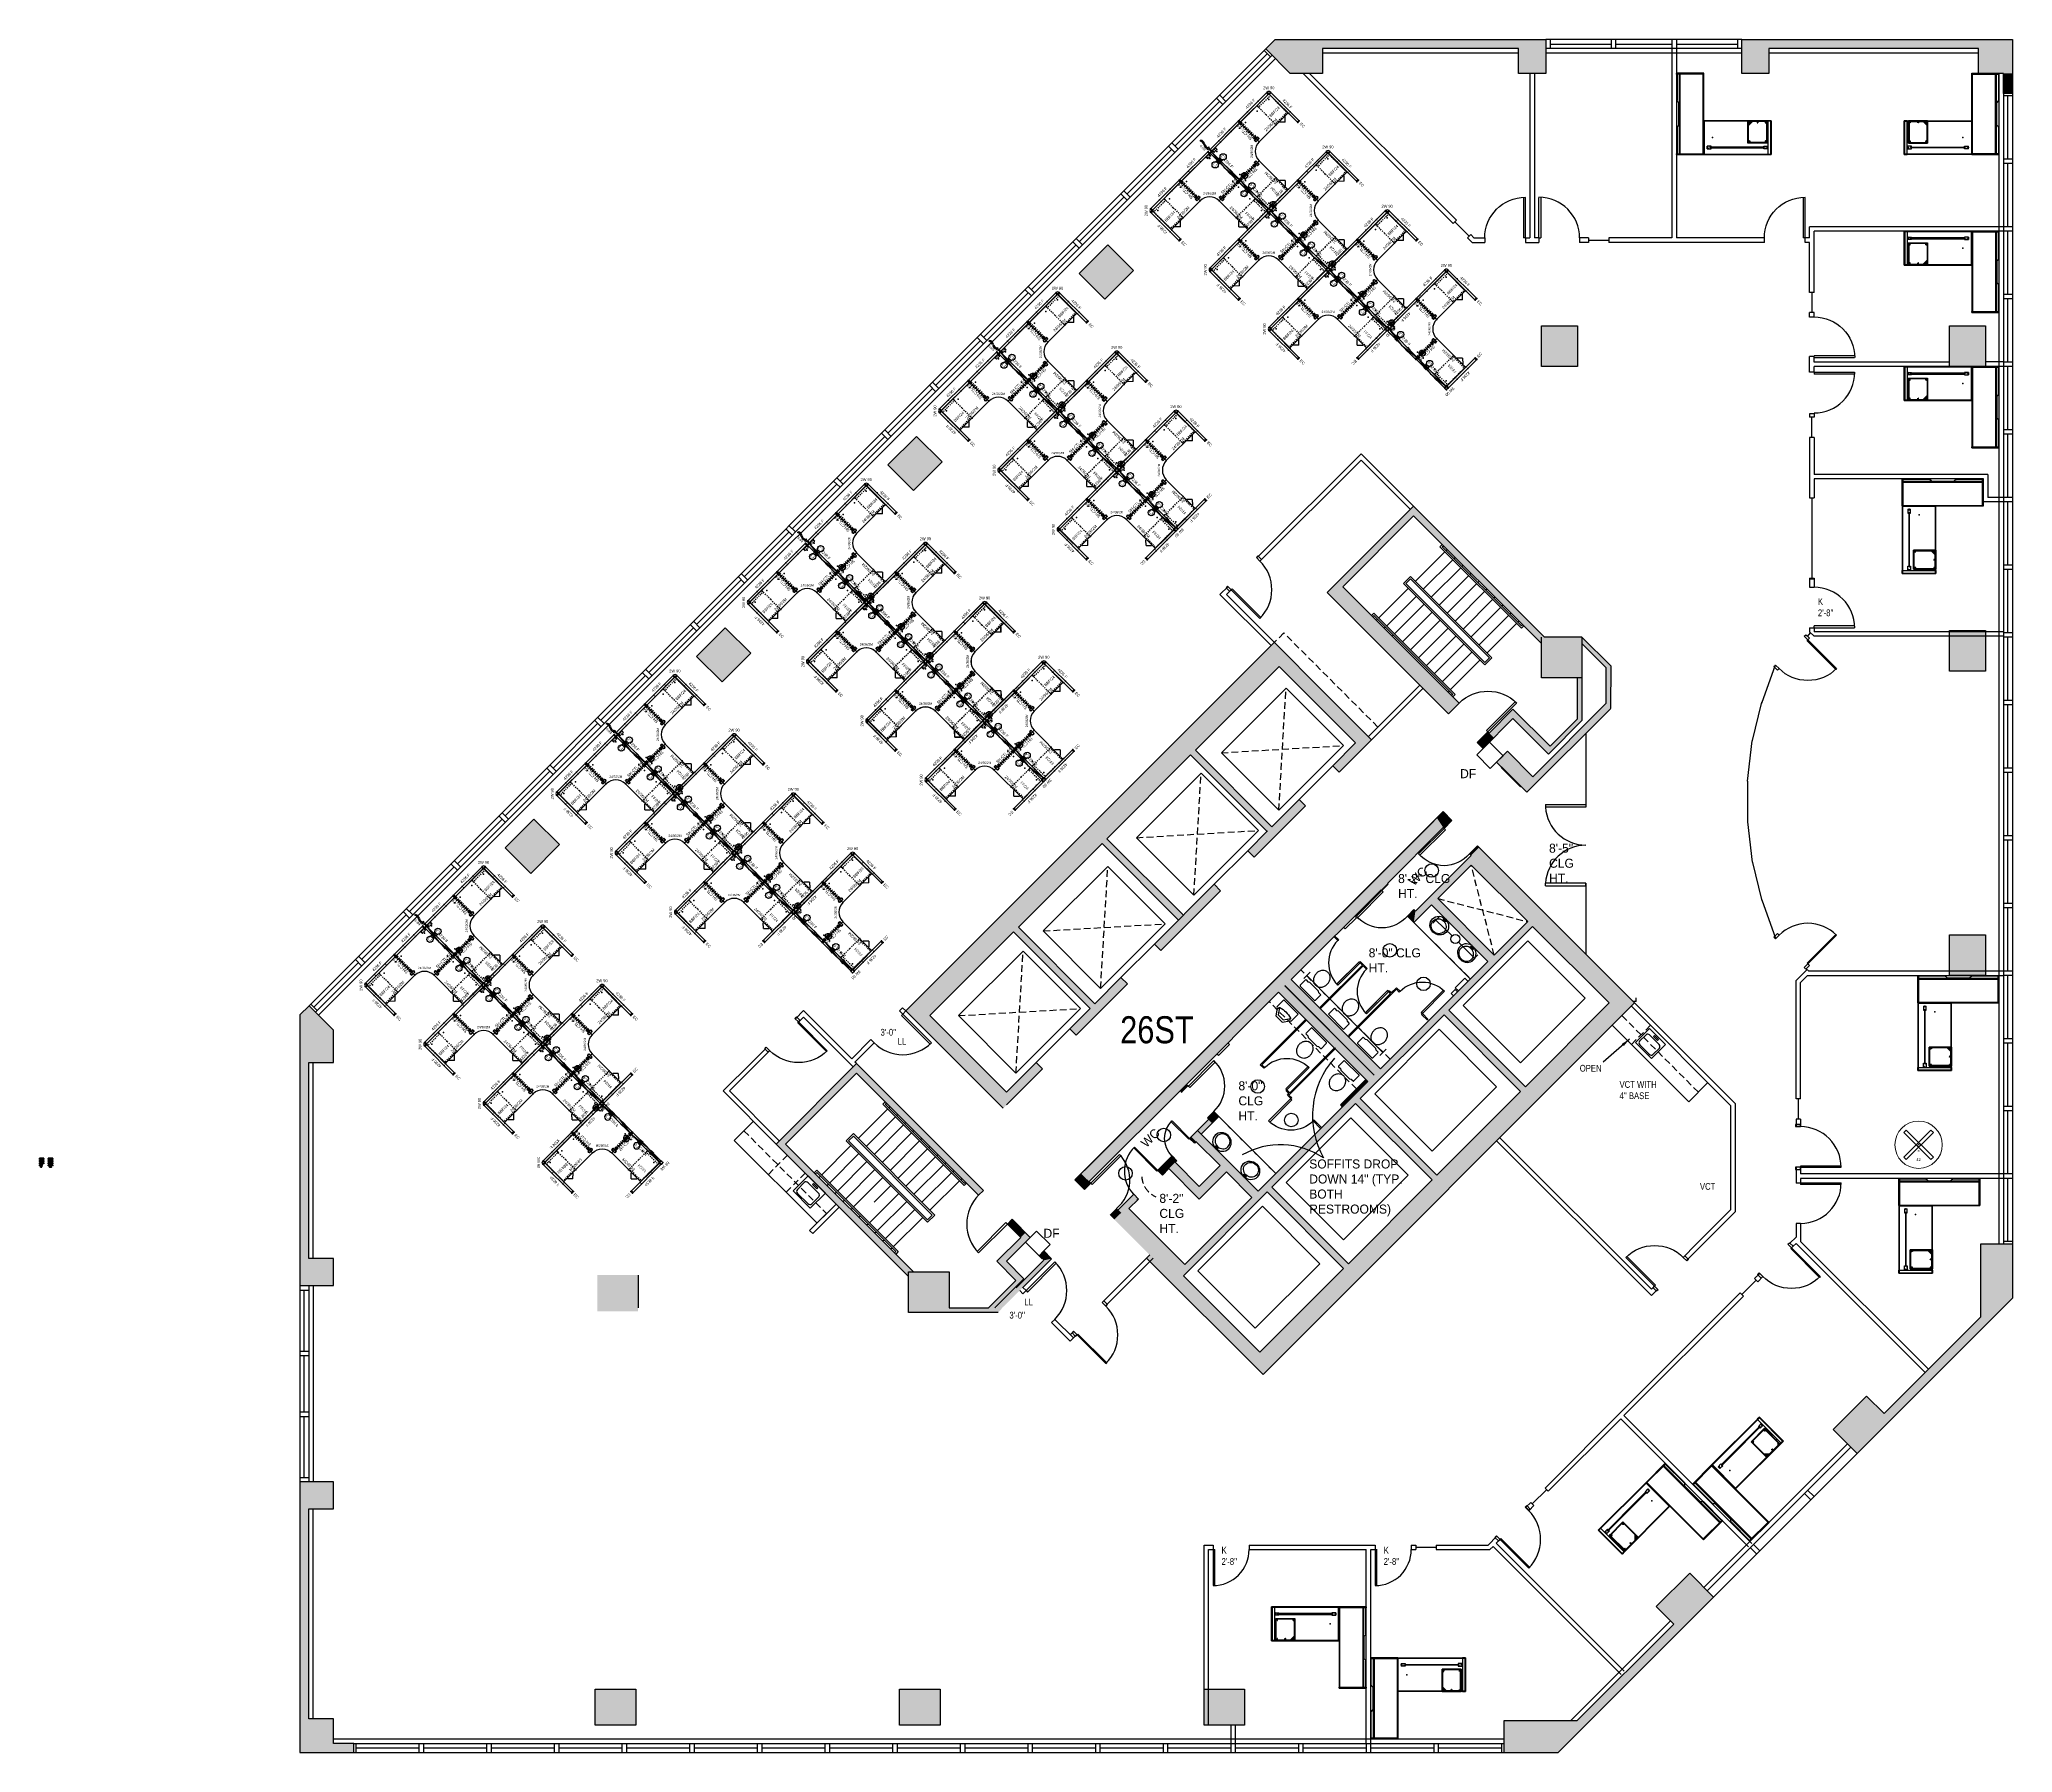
# Model space of a CAD drawing. Extents: x -899 to 851, y -1109 to 411.
import ezdxf
from ezdxf.enums import TextEntityAlignment as Align

# ---------------------------------------------------------------- set-up
doc = ezdxf.new("R2010")
doc.units = 0
doc.header["$LTSCALE"] = 24
doc.header["$MEASUREMENT"] = 0
doc.linetypes.add('ACAD_ISO02W100', pattern=[15, 12, -3])
doc.linetypes.add('HIDDEN', pattern=[0.375, 0.25, -0.125])
doc.layers.get('0').update_dxf_attribs({"linetype": 'CONTINUOUS'})
doc.layers.get('DEFPOINTS').update_dxf_attribs({"linetype": 'CONTINUOUS'})
for name, color, linetype in [('A-FURN', 7, 'CONTINUOUS'), ('A-FURN-2-ELEC-EL', 5, 'CONTINUOUS'), ('A-FURN-2-ELEC-EL-T', 5, 'CONTINUOUS'), ('A-FURN-2-PNLS-PN', 3, 'CONTINUOUS'), ('A-FURN-2-PNLS-PN-T', 3, 'CONTINUOUS'), ('A-FURN-2-PNLS-PN-T-T', 3, 'CONTINUOUS'), ('A-FURN-2-STOR-ST', 1, 'CONTINUOUS'), ('A-FURN-2-STOR-ST-T', 1, 'CONTINUOUS'), ('A-FURN-2-STOR-ST-T-T', 1, 'CONTINUOUS'), ('A-FURN-2-WKSF-WS', 1, 'CONTINUOUS'), ('A-FURN-2-WKSF-WS-T', 1, 'CONTINUOUS'), ('A-FURN-2-WKSF-WS-T-T', 1, 'CONTINUOUS'), ('A-FURN-2-WKSP-PN', 1, 'CONTINUOUS'), ('A-FURN-2-WKSP-PN-T', 1, 'CONTINUOUS'), ('A-FURN-2-WKSP-PN-T-T', 1, 'CONTINUOUS'), ('A-FURN-ATTRIBUTE-T', 7, 'CONTINUOUS'), ('A-FURN-ELEC-T', 4, 'CONTINUOUS'), ('A-FURN-P-POWR', 5, 'CONTINUOUS'), ('A-FURN-P-POWR-TX-T', 5, 'CONTINUOUS'), ('AFUTL-P', 2, 'CONTINUOUS'), ('AFUTL-P-TD', 2, 'CONTINUOUS'), ('AFUWS-P', 1, 'CONTINUOUS'), ('AFUWS-P-TD', 1, 'CONTINUOUS'), ('ARDOOR', 2, 'CONTINUOUS'), ('ARPARTITION', 8, 'CONTINUOUS'), ('ARSTAIR', 8, 'CONTINUOUS'), ('ARWALL', 7, 'CONTINUOUS'), ('ARWALLTEX', 92, 'CONTINUOUS'), ('ARWINDOW', 2, 'CONTINUOUS'), ('AT2', 7, 'CONTINUOUS'), ('COLUMN', 92, 'CONTINUOUS'), ('DD2D', 7, 'CONTINUOUS'), ('DD2D_Geometry', 7, 'CONTINUOUS'), ('DEMONOTES', 3, 'CONTINUOUS'), ('ELECTRI', 7, 'CONTINUOUS'), ('ENFASIS NEW', 7, 'CONTINUOUS'), ('FIN', 130, 'CONTINUOUS'), ('FINNOTE', 1, 'CONTINUOUS'), ('fix-e', 3, 'CONTINUOUS'), ('HATCH', 1, 'CONTINUOUS'), ('HDW', 2, 'CONTINUOUS'), ('LIGHT', 2, 'CONTINUOUS'), ('MPFIXTURE', 8, 'CONTINUOUS'), ('PEDESTALESUNIVERSALES', 7, 'CONTINUOUS'), ('S7000', 7, 'CONTINUOUS'), ('SOFFIT', 8, 'HIDDEN'), ('ssize', 7, 'CONTINUOUS'), ('TEXT HARNESS', 7, 'CONTINUOUS')]:
    doc.layers.add(name, color=color, linetype=linetype)
doc.styles.add('ARCH', font='acp.shx')
doc.styles.add('ARIAL', font='arial.ttf')
doc.styles.get("Standard").update_dxf_attribs({"font": 'acp.shx'})
doc.dimstyles.get("Standard").update_dxf_attribs({"dimtxt": 8, "dimasz": 8, "dimexe": 8, "dimexo": 4, "dimgap": 0, "dimtad": 0, "dimdec": 5, "dimzin": 3, "dimdsep": 46, "dimlunit": 4, "dimtxsty": 'ARCH', "dimcen": 0, "dimdle": 0.5, "dimaunit": 1, "dimadec": 0, "dimazin": 0, "dimtfac": 1, "dimtdec": 5, "dimtmove": 2, "dimatfit": 3, "dimfxl": 1, "dimtvp": 0.75, "dimtolj": 1, "dimtzin": 3, "dimarcsym": 0})

# ---------------------------------------------------------------- blocks, each defined once
blk = doc.blocks.new('36LHD')
at = {"linetype": 'Continuous'}
blk.add_lwpolyline([(-36, 0, -0.414214), (0, 36)], format="xyb", dxfattribs=at)
for points in [[(4.5, 36), (0, 36), (0, 37.999992), (4.5, 37.999992)], [(0, 0), (-36, 0), (-36, 0.999996), (0, 0.999996)], [(4.5, -1.999992), (0, -1.999992), (0, 0), (4.5, 0)]]:
    blk.add_lwpolyline(points, close=True, dxfattribs=at)
blk = doc.blocks.new('AE141')
for p, q in [((0.5, 0), (0.451, 0)), ((0.451, 0), (0.451, -1)), ((0.5, -1), (0.451, -1))]:
    blk.add_line(p, q)
blk.add_arc((0.5, 0), 1, 180, 270)
at = {"linetype": 'Continuous'}
for points in [[(0.451, 0), (0.451, -1), (0.451, -1, 1), (0.451, 0, 1)], [(0.5, 0, 1), (0.5, -1, 1), (0.451, -1, 1), (0.451, 0, 1)], [(0.5, 0), (0.5, 0, 1), (0.451, 0, 1), (0.451, 0)], [(0.5, 0), (0.5, -1), (0.451, -0.999), (0.451, 0)], [(0.5, 0), (0.5, -1), (0.5, -1, 1), (0.5, 0, 1)], [(0.5, -1), (0.5, -1, 1), (0.451, -1, 1), (0.451, -0.999)]]:
    blk.add_3dface(points, dxfattribs=at)
blk = doc.blocks.new('AC141')
for p, q in [((0, 0.5), (1, 0.5)), ((0, -0.5), (0, 0.5)), ((0.075, 0.123), (0.145, 0.123)), ((0.075, -0.123), (0.075, 0.123)), ((0.145, 0.123), (0.145, -0.123)), ((0.227, -0.298), (0.227, 0.298)), ((0.347, 0.418), (0.81, 0.418)), ((0.93, 0.298), (0.93, -0.298)), ((1, 0.5), (1, -0.5)), ((1, -0.5), (0, -0.5)), ((0.145, -0.123), (0.075, -0.123)), ((0.81, -0.418), (0.347, -0.418))]:
    blk.add_line(p, q)
for centre, start, end in [((0.347, 0.298), 90, 180), ((0.81, 0.298), 360, 90), ((0.347, -0.298), 180, 270), ((0.81, -0.298), 270, 360)]:
    blk.add_arc(centre, 0.12, start, end)
blk = doc.blocks.new('72DBL')
for p, q in [((0, 0), (2.3, 0)), ((0, -36), (0, 0)), ((2.3, 0), (2.3, -36)), ((69.7, 0), (69.7, -36)), ((72, 0), (69.7, 0)), ((72, -36), (72, 0)), ((0, -36), (2.3, -36)), ((72, -36), (69.7, -36))]:
    blk.add_line(p, q)
for centre, start, end in [((0, 0), 273.7162, 0), ((72, 0), 180, 266.2838)]:
    blk.add_arc(centre, 36, start, end)
blk = doc.blocks.new('AD131')
for p, q in [((0.033, -0.475), (0.033, 0.475)), ((0.058, 0.5), (0.299, 0.5)), ((0.324, 0.475), (0.324, 0.362)), ((0.324, 0.362), (0.354, 0.299)), ((0.354, 0.299), (0.354, -0.299)), ((0.058, -0.5), (0.299, -0.5)), ((0.324, -0.362), (0.354, -0.299)), ((0.324, -0.475), (0.324, -0.362))]:
    blk.add_line(p, q)
blk.add_lwpolyline([(1.033, -0.002, 0.084445), (1.009, 0.138, 0.091522), (0.944, 0.252, 0.103706), (0.835, 0.337, 0.134256), (0.729, 0.357, 0.114344), (0.616, 0.331, 0.103706), (0.514, 0.252, 0.091522), (0.449, 0.138, 0.084445), (0.425, -0.002, 0.084445), (0.449, -0.142, 0.091522), (0.514, -0.256, 0.103706), (0.616, -0.335, 0.114344), (0.729, -0.362, 0.114344), (0.843, -0.335, 0.103706), (0.944, -0.256, 0.091522), (1.009, -0.142, 0.084445)], format="xyb", close=True)
for centre, start, end in [((0.058, 0.475), 90, 180), ((0.299, 0.475), 360, 90), ((0.058, -0.475), 180, 270), ((0.299, -0.475), 270, 0)]:
    blk.add_arc(centre, 0.025, start, end)
blk = doc.blocks.new('36RHD')
for p, q in [((36, 1.7), (0, 1.7)), ((0, 0), (0, 1.7)), ((0, 0), (36, 0))]:
    blk.add_line(p, q)
at = {"extrusion": (0, 0, -1)}
blk.add_ellipse((0, 0), major_axis=(-25.5, 25.5), ratio=1, start_param=0.785398, end_param=2.356194, dxfattribs=at)
blk = doc.blocks.new('AF13A')
for p, q in [((0.1, 0.1), (0.05, 0.1)), ((0.05, 0.1), (0.05, -0.1)), ((0.1, -0.1), (0.1, 0.1)), ((0.05, -0.1), (0.1, -0.1))]:
    blk.add_line(p, q)
for centre, radius in [((0.5, 0), 0.5), ((0.55, 0), 0.4)]:
    blk.add_circle(centre, radius)
blk = doc.blocks.new('shard')
at = {"color": 0, "linetype": 'ByBlock', "lineweight": -2}
blk.add_lwpolyline([(8.5, -7), (7.8, -7, -0.317923), (7.4, -6.7, -0.171412), (7.4, 6.7, -0.317923), (7.8, 7), (8.5, 7, 1), (8.5, 9), (0, 9), (0, -9), (8.5, -9, 1)], format="xyb", close=True, dxfattribs=at)
for points in [[(7.6, -6.9), (13, -3), (13, 3), (7.6, 6.9)], [(9.5, -8), (15, -4), (15, 4), (9.5, 8)]]:
    blk.add_lwpolyline(points, dxfattribs=at)
at = {"layer": 'DEFPOINTS', "color": 0, "linetype": 'ByBlock', "lineweight": -2}
for p in [(0, 15), (0, -15)]:
    blk.add_point(p, dxfattribs=at)
blk = doc.blocks.new('cl_dnlt')
blk.add_circle((0, 0), 0.0625)
blk = doc.blocks.new('cl_sto4')
for p, q in [((0, -4), (0, 4)), ((0, 0), (20, 0)), ((28, 0), (48, 0)), ((48, -4), (48, 4))]:
    blk.add_line(p, q)
blk.add_circle((24, 0), 4)
blk = doc.blocks.new('cl_st8')
for p, q in [((0, -4), (0, 4)), ((0, 0), (96, 0)), ((96, -4), (96, 4))]:
    blk.add_line(p, q)
blk = doc.blocks.new('P_S-PEDBBFJ24')
at = {"layer": 'A-FURN-2-STOR-ST', "linetype": 'Continuous'}
for p, q in [((0, 20.5), (0, 22)), ((0.1, 22), (0, 22)), ((0, 18.5), (0, 19.5)), ((0, 16.5), (0, 17.5)), ((1.9, 22), (0.9, 22)), ((3.9, 22), (2.9, 22)), ((5.9, 22), (4.9, 22)), ((7.4, 22), (6.9, 22)), ((7.4, 22), (7.9, 22)), ((8.9, 22), (9.9, 22)), ((10.9, 22), (11.9, 22)), ((12.6, 22), (13.6, 22)), ((14.6, 22), (14.8, 22)), ((14.8, 20.5), (14.8, 22)), ((14.8, 18.5), (14.8, 19.5)), ((14.8, 16.5), (14.8, 17.5)), ((0, 14.5), (0, 15.5)), ((0, 12.5), (0, 13.5)), ((0, 12), (0, 12.5)), ((0, 12), (0, 11.5)), ((0, 10.5), (0, 9.5)), ((0, 8.5), (0, 7.5)), ((0, 6.5), (0, 5.5)), ((0, 4.5), (0, 3.5)), ((0, 2.5), (0, 1)), ((0.1, 1), (0, 1)), ((1.9, 1), (0.9, 1)), ((3.9, 1), (2.9, 1)), ((5.9, 1), (4.9, 1)), ((7.4, 1), (6.9, 1)), ((7.4, 1), (7.9, 1)), ((8.9, 1), (9.9, 1)), ((10.9, 1), (11.9, 1)), ((12.6, 1), (13.6, 1)), ((14.6, 1), (14.8, 1)), ((14.8, 14.5), (14.8, 15.5)), ((14.8, 12.5), (14.8, 13.5)), ((14.8, 12), (14.8, 12.5)), ((14.8, 12), (14.8, 11.5)), ((14.8, 10.5), (14.8, 9.5)), ((14.8, 8.5), (14.8, 7.5)), ((14.8, 6.5), (14.8, 5.5)), ((14.8, 4.5), (14.8, 3.5)), ((14.8, 2.5), (14.8, 1)), ((7.4, -4), (3.8, -0.5)), ((7.4, -4), (10.9, -0.5))]:
    blk.add_line(p, q, dxfattribs=at)
at = {"layer": 'A-FURN-2-STOR-ST'}
for p in [(0, 23), (14.8, 23), (0, 0), (14.8, 0)]:
    blk.add_point(p, dxfattribs=at)
at = {"layer": 'A-FURN-2-STOR-ST-T', "flags": 1}
for tag in ['CAPPN', 'CAPMG', 'CAPMC', 'CAPQT', 'CAPDH', 'CAPGC']:
    blk.add_attdef(tag, (0, 0), '', height=0.001, dxfattribs=at)
at = {"layer": 'A-FURN-2-STOR-ST-T'}
blk.add_attdef('CAPTG', text='', height=2, dxfattribs=at).set_placement((7, 8), align=Align.CENTER)
blk = doc.blocks.new('P_E-MW8W4DO1')
at = {"layer": 'A-FURN-P-POWR', "linetype": 'Continuous'}
for p, q in [((-1.7, -2.8), (-1.7, -1)), ((1.7, -2.8), (1.7, -1))]:
    blk.add_line(p, q, dxfattribs=at)
blk.add_circle((0, -5), 2.75, dxfattribs=at)
at = {"layer": 'A-FURN-P-POWR'}
blk.add_point((0, 0), dxfattribs=at)
at = {"layer": 'A-FURN-P-POWR-TX-T', "flags": 1}
for tag in ['CAPPN', 'CAPMG', 'CAPMC', 'CAPQT', 'CAPDH', 'CAPGC']:
    blk.add_attdef(tag, (0, 0), '', height=0.001, dxfattribs=at)
at = {"layer": 'A-FURN-P-POWR-TX-T'}
blk.add_attdef('CAPTG', text='', height=2.5, dxfattribs=at).set_placement((0, -6.2), align=Align.CENTER)
blk = doc.blocks.new('P_E-MW8W4DO2')
at = {"layer": 'A-FURN-P-POWR', "linetype": 'Continuous'}
for p, q in [((-1.7, -2.8), (-1.7, -1)), ((1.7, -2.8), (1.7, -1))]:
    blk.add_line(p, q, dxfattribs=at)
blk.add_circle((0, -5), 2.75, dxfattribs=at)
at = {"layer": 'A-FURN-P-POWR'}
blk.add_point((0, 0), dxfattribs=at)
at = {"layer": 'A-FURN-P-POWR-TX-T', "flags": 1}
for tag in ['CAPPN', 'CAPMG', 'CAPMC', 'CAPQT', 'CAPDH', 'CAPGC']:
    blk.add_attdef(tag, (0, 0), '', height=0.001, dxfattribs=at)
at = {"layer": 'A-FURN-P-POWR-TX-T'}
blk.add_attdef('CAPTG', text='', height=2.5, dxfattribs=at).set_placement((0, -6.2), align=Align.CENTER)
blk = doc.blocks.new('P_E-MW8W4DO3')
at = {"layer": 'A-FURN-P-POWR', "linetype": 'Continuous'}
for p, q in [((-1.7, -2.8), (-1.7, -1)), ((1.7, -2.8), (1.7, -1))]:
    blk.add_line(p, q, dxfattribs=at)
blk.add_circle((0, -5), 2.75, dxfattribs=at)
at = {"layer": 'A-FURN-P-POWR'}
blk.add_point((0, 0), dxfattribs=at)
at = {"layer": 'A-FURN-P-POWR-TX-T', "flags": 1}
for tag in ['CAPPN', 'CAPMG', 'CAPMC', 'CAPQT', 'CAPDH', 'CAPGC']:
    blk.add_attdef(tag, (0, 0), '', height=0.001, dxfattribs=at)
at = {"layer": 'A-FURN-P-POWR-TX-T'}
blk.add_attdef('CAPTG', text='', height=2.5, dxfattribs=at).set_placement((0, -6.2), align=Align.CENTER)
blk = doc.blocks.new('P_E-MW8W4DO4')
at = {"layer": 'A-FURN-P-POWR', "linetype": 'Continuous'}
for p, q in [((-1.7, -2.8), (-1.7, -1)), ((1.7, -2.8), (1.7, -1))]:
    blk.add_line(p, q, dxfattribs=at)
blk.add_circle((0, -5), 2.75, dxfattribs=at)
at = {"layer": 'A-FURN-P-POWR'}
blk.add_point((0, 0), dxfattribs=at)
at = {"layer": 'A-FURN-P-POWR-TX-T', "flags": 1}
for tag in ['CAPPN', 'CAPMG', 'CAPMC', 'CAPQT', 'CAPDH', 'CAPGC']:
    blk.add_attdef(tag, (0, 0), '', height=0.001, dxfattribs=at)
at = {"layer": 'A-FURN-P-POWR-TX-T'}
blk.add_attdef('CAPTG', text='', height=2.5, dxfattribs=at).set_placement((0, -6.2), align=Align.CENTER)
blk = doc.blocks.new('P_W-WS2436')
at = {"layer": 'A-FURN-2-WKSF-WS', "linetype": 'Continuous'}
for p, q in [((0, 0), (0, -24)), ((36, 0), (0, 0)), ((36, -24), (36, 0)), ((0, -24), (36, -24))]:
    blk.add_line(p, q, dxfattribs=at)
at = {"layer": 'A-FURN-2-WKSF-WS'}
for p in [(0, 0), (36, 0), (3.5, -3.5), (18, -3.5), (32.5, -3.5), (0, -24), (36, -24)]:
    blk.add_point(p, dxfattribs=at)
at = {"layer": 'A-FURN-2-WKSF-WS-T', "flags": 1}
for tag in ['CAPPN', 'CAPMG', 'CAPMC', 'CAPQT', 'CAPDH', 'CAPGC']:
    blk.add_attdef(tag, (0, 0), '', height=0.001, dxfattribs=at)
at = {"layer": 'A-FURN-2-WKSF-WS-T'}
blk.add_attdef('CAPTG', text='', height=2, dxfattribs=at).set_placement((18, -22), align=Align.CENTER)
blk = doc.blocks.new('P_WPS-FP')
at = {"layer": 'A-FURN-2-WKSP-PN', "linetype": 'Continuous'}
for p, q in [((2, 4), (-2, 4)), ((-2, 4), (-2, 2)), ((-2, 2), (2, 2)), ((2, 2), (2, 4))]:
    blk.add_line(p, q, dxfattribs=at)
for centre in [(-1.75, 3.75), (-1.75, 2.25), (-1.25, 3.75), (-1.25, 2.25), (1.25, 3.75), (1.25, 2.25), (1.75, 3.75), (1.75, 2.25)]:
    blk.add_circle(centre, 0.125, dxfattribs=at)
at = {"layer": 'A-FURN-2-WKSP-PN'}
for p in [(-2, 3), (0, 4), (0, 2), (2, 3)]:
    blk.add_point(p, dxfattribs=at)
at = {"layer": 'A-FURN-ATTRIBUTE-T', "flags": 1}
for tag, height in [('CAPPN', 0.001), ('CAPMG', 0.001), ('CAPMC', 0.001), ('CAPQT', 0.001), ('CAPDH', 0.001), ('CAPGC', 0.001), ('CAPTG', 2.5)]:
    blk.add_attdef(tag, (0, 0), '', height=height, dxfattribs=at)
blk = doc.blocks.new('P_WPS-UNCT24S')
at = {"layer": 'A-FURN-2-WKSP-PN', "linetype": 'Continuous'}
for p, q in [((1.1, 0), (-1.1, 0)), ((-1.1, -2), (-1.1, 0)), ((-0.1, -2), (-0.1, 0)), ((0.1, -2), (0.1, 0)), ((1.1, -2), (1.1, 0)), ((-1.1, -4), (-1.1, -3)), ((-1.1, -6), (-1.1, -5)), ((-1.1, -8), (-1.1, -7)), ((-1.1, -9.5), (-1.1, -9)), ((-1.1, -9.5), (-1.1, -10)), ((-1.1, -11), (-1.1, -12)), ((-1.1, -13), (-1.1, -14)), ((-1.1, -15), (-1.1, -16)), ((-1.1, -17), (-1.1, -19)), ((-0.1, -4), (-0.1, -3)), ((-0.1, -6), (-0.1, -5)), ((-0.1, -8), (-0.1, -7)), ((-0.1, -9.5), (-0.1, -9)), ((-0.1, -9.5), (-0.1, -10)), ((-0.1, -11), (-0.1, -12)), ((-0.1, -13), (-0.1, -14)), ((-0.1, -15), (-0.1, -16)), ((-0.1, -17), (-0.1, -19)), ((0.1, -4), (0.1, -3)), ((0.1, -6), (0.1, -5)), ((0.1, -8), (0.1, -7)), ((0.1, -9.5), (0.1, -9)), ((0.1, -9.5), (0.1, -10)), ((0.1, -11), (0.1, -12)), ((0.1, -13), (0.1, -14)), ((0.1, -15), (0.1, -16)), ((0.1, -17), (0.1, -19)), ((1.1, -4), (1.1, -3)), ((1.1, -6), (1.1, -5)), ((1.1, -8), (1.1, -7)), ((1.1, -9.5), (1.1, -9)), ((1.1, -9.5), (1.1, -10)), ((1.1, -11), (1.1, -12)), ((1.1, -13), (1.1, -14)), ((1.1, -15), (1.1, -16)), ((1.1, -17), (1.1, -19)), ((-1.1, -19), (1.1, -19))]:
    blk.add_line(p, q, dxfattribs=at)
at = {"layer": 'A-FURN-2-WKSP-PN'}
blk.add_point((0, 0), dxfattribs=at)
at = {"layer": 'A-FURN-2-WKSP-PN-T-T', "flags": 1}
for tag in ['CAPPN', 'CAPMG', 'CAPMC', 'CAPQT', 'CAPDH', 'CAPGC']:
    blk.add_attdef(tag, (0, 0), '', height=0.001, dxfattribs=at)
at = {"layer": 'A-FURN-2-WKSP-PN-T-T'}
blk.add_attdef('CAPTG', text='', height=2.5, rotation=90, dxfattribs=at).set_placement((-2.1, -9), align=Align.CENTER)
blk = doc.blocks.new('P_S-PEDFFJ24')
at = {"layer": 'A-FURN-2-STOR-ST', "linetype": 'Continuous'}
for p, q in [((0, 20.5), (0, 22)), ((0.1, 22), (0, 22)), ((0, 18.5), (0, 19.5)), ((0, 16.5), (0, 17.5)), ((1.9, 22), (0.9, 22)), ((3.9, 22), (2.9, 22)), ((5.9, 22), (4.9, 22)), ((7.4, 22), (6.9, 22)), ((7.4, 22), (7.9, 22)), ((8.9, 22), (9.9, 22)), ((10.9, 22), (11.9, 22)), ((12.6, 22), (13.6, 22)), ((14.6, 22), (14.8, 22)), ((14.8, 20.5), (14.8, 22)), ((14.8, 18.5), (14.8, 19.5)), ((14.8, 16.5), (14.8, 17.5)), ((0, 14.5), (0, 15.5)), ((0, 12.5), (0, 13.5)), ((0, 12), (0, 12.5)), ((0, 12), (0, 11.5)), ((0, 10.5), (0, 9.5)), ((0, 8.5), (0, 7.5)), ((0, 6.5), (0, 5.5)), ((0, 4.5), (0, 3.5)), ((0, 2.5), (0, 1)), ((0.1, 1), (0, 1)), ((1.9, 1), (0.9, 1)), ((3.9, 1), (2.9, 1)), ((5.9, 1), (4.9, 1)), ((7.4, 1), (6.9, 1)), ((7.4, 1), (7.9, 1)), ((8.9, 1), (9.9, 1)), ((10.9, 1), (11.9, 1)), ((12.6, 1), (13.6, 1)), ((14.6, 1), (14.8, 1)), ((14.8, 14.5), (14.8, 15.5)), ((14.8, 12.5), (14.8, 13.5)), ((14.8, 12), (14.8, 12.5)), ((14.8, 12), (14.8, 11.5)), ((14.8, 10.5), (14.8, 9.5)), ((14.8, 8.5), (14.8, 7.5)), ((14.8, 6.5), (14.8, 5.5)), ((14.8, 4.5), (14.8, 3.5)), ((14.8, 2.5), (14.8, 1)), ((7.4, -4), (3.8, -0.5)), ((7.4, -4), (10.9, -0.5))]:
    blk.add_line(p, q, dxfattribs=at)
at = {"layer": 'A-FURN-2-STOR-ST'}
for p in [(0, 23), (14.8, 23), (0, 0), (14.8, 0)]:
    blk.add_point(p, dxfattribs=at)
at = {"layer": 'A-FURN-2-STOR-ST-T', "flags": 1}
for tag in ['CAPPN', 'CAPMG', 'CAPMC', 'CAPQT', 'CAPDH', 'CAPGC']:
    blk.add_attdef(tag, (0, 0), '', height=0.001, dxfattribs=at)
at = {"layer": 'A-FURN-2-STOR-ST-T'}
blk.add_attdef('CAPTG', text='', height=2, dxfattribs=at).set_placement((7, 8), align=Align.CENTER)
blk = doc.blocks.new('P_WPS-SSSAR')
at = {"layer": 'A-FURN-2-WKSP-PN', "linetype": 'Continuous'}
for p, q in [((0, -0.5), (0, 0)), ((-5, -2.5), (-5, -0.5)), ((-4.5, -0.5), (-5, -0.5)), ((-4.5, -2.5), (-5, -2.5)), ((-3, -0.5), (-3.5, -0.5)), ((-3, -2.5), (-3.5, -2.5)), ((-3, -0.5), (-2.5, -0.5)), ((-3, -2.5), (-2.5, -2.5)), ((-1.5, -0.5), (-1, -0.5)), ((-1.5, -2.5), (-1, -2.5)), ((-1, -0.5), (-1, -2.5)), ((-1, -0.5), (0, -0.5))]:
    blk.add_line(p, q, dxfattribs=at)
for centre in [(-4.5, -1), (-4.5, -2), (-1.5, -1), (-1.5, -2)]:
    blk.add_circle(centre, 0.125, dxfattribs=at)
at = {"layer": 'A-FURN-2-WKSP-PN'}
for p in [(0, 0), (-5, -0.5)]:
    blk.add_point(p, dxfattribs=at)
at = {"layer": 'A-FURN-2-WKSP-PN-T', "flags": 1}
for tag in ['CAPPN', 'CAPMG', 'CAPMC', 'CAPQT', 'CAPDH', 'CAPGC']:
    blk.add_attdef(tag, (0, 0), '', height=0.001, dxfattribs=at)
at = {"layer": 'A-FURN-2-WKSP-PN-T'}
blk.add_attdef('CAPTG', text='', height=2.5, dxfattribs=at).set_placement((-3, -1.5), align=Align.MIDDLE_CENTER)
blk = doc.blocks.new('P_WPS-SSSAL')
at = {"layer": 'A-FURN-2-WKSP-PN', "linetype": 'Continuous'}
for p, q in [((0, -0.5), (0, 0)), ((1, -0.5), (0, -0.5)), ((1, -0.5), (1, -2.5)), ((1.5, -0.5), (1, -0.5)), ((1.5, -2.5), (1, -2.5)), ((3, -0.5), (2.5, -0.5)), ((3, -2.5), (2.5, -2.5)), ((3, -0.5), (3.5, -0.5)), ((3, -2.5), (3.5, -2.5)), ((4.5, -0.5), (5, -0.5)), ((4.5, -2.5), (5, -2.5)), ((5, -2.5), (5, -0.5))]:
    blk.add_line(p, q, dxfattribs=at)
for centre in [(1.5, -1), (1.5, -2), (4.5, -1), (4.5, -2)]:
    blk.add_circle(centre, 0.125, dxfattribs=at)
at = {"layer": 'A-FURN-2-WKSP-PN'}
for p in [(0, 0), (5, -0.5)]:
    blk.add_point(p, dxfattribs=at)
at = {"layer": 'A-FURN-2-WKSP-PN-T', "flags": 1}
for tag in ['CAPPN', 'CAPMG', 'CAPMC', 'CAPQT', 'CAPDH', 'CAPGC']:
    blk.add_attdef(tag, (0, 0), '', height=0.001, dxfattribs=at)
at = {"layer": 'A-FURN-2-WKSP-PN-T'}
blk.add_attdef('CAPTG', text='', height=2.5, dxfattribs=at).set_placement((3, -1.5), align=Align.MIDDLE_CENTER)
blk = doc.blocks.new('P_E-MX8W4PTPC18')
at = {"layer": 'A-FURN-2-ELEC-EL', "linetype": 'Continuous'}
for p, q in [((0, 0), (0, -2.9)), ((-2.7, -5.6), (-2.4, -4.2)), ((-2.7, -5.6), (-2.7, -5.6)), ((-2.4, -7), (-2.7, -5.6)), ((-2.4, -4.2), (-1.4, -3.3)), ((-1.4, -8), (-2.4, -7)), ((-1.4, -3.3), (0, -2.9)), ((0, -8.3), (-1.4, -8)), ((0, -2.9), (1.4, -3.3)), ((0, -2.9), (0, -2.9)), ((1.4, -8), (0, -8.3)), ((0, -8.3), (0, -8.3)), ((1.4, -3.3), (2.4, -4.2)), ((2.4, -7), (1.4, -8)), ((2.4, -4.2), (2.7, -5.6)), ((2.7, -5.6), (2.4, -7)), ((2.7, -5.6), (2.7, -5.6))]:
    blk.add_line(p, q, dxfattribs=at)
at = {"layer": 'A-FURN-2-ELEC-EL'}
blk.add_point((0, 0), dxfattribs=at)
at = {"layer": 'A-FURN-2-ELEC-EL-T', "linetype": 'Continuous'}
for p, q in [((-1, -4.3), (-1.4, -4.7)), ((-1.4, -6.8), (-0.7, -6.8)), ((-1, -4.3), (-1, -6.8)), ((0.2, -4.3), (-0.2, -4.7)), ((-0.2, -4.7), (-0.2, -5.1)), ((-0.2, -5.1), (0.2, -5.6)), ((0.2, -5.6), (-0.2, -6)), ((-0.2, -6), (-0.2, -6.4)), ((-0.2, -6.4), (0.2, -6.8)), ((1, -4.3), (0.2, -4.3)), ((1, -5.6), (0.2, -5.6)), ((0.2, -6.8), (1, -6.8)), ((1, -4.3), (1.4, -4.8)), ((1.4, -5.1), (1, -5.6)), ((1.4, -6), (1, -5.6)), ((1, -6.8), (1.4, -6.4)), ((1.4, -4.8), (1.4, -5.1)), ((1.4, -6.4), (1.4, -6))]:
    blk.add_line(p, q, dxfattribs=at)
at = {"layer": 'A-FURN-ELEC-T', "flags": 1}
for tag, height in [('CAPPN', 0.001), ('CAPMG', 0.001), ('CAPMC', 0.001), ('CAPQT', 0.001), ('CAPDH', 0.001), ('CAPGC', 0.001), ('CAPTG', 2.5)]:
    blk.add_attdef(tag, (0, 0), '', height=height, dxfattribs=at)
blk = doc.blocks.new('P_P-DVFPPM4236')
at = {"layer": 'A-FURN-2-PNLS-PN', "linetype": 'Continuous'}
for p, q in [((0, 2), (36.1, 2)), ((0, 2), (18.1, 0)), ((0, 1.9), (0, 2)), ((0, 2), (0, 2)), ((0, 2), (0, 2)), ((0, 2), (0, 2)), ((0, 2), (0, 2)), ((0, 1.8), (0, 1.9)), ((0, 1.9), (0, 1.9)), ((0, 1.7), (0, 1.8)), ((0, 1.8), (0, 1.8)), ((0, 1.8), (0, 1.8)), ((0, 1.7), (0, 1.7)), ((0, 1.7), (0, 1.7)), ((0, 1.7), (0, 1.7)), ((0, 1.7), (0, 1.7)), ((0, 1.6), (0, 1.7)), ((0.1, 1.5), (0, 1.6)), ((0, 0.4), (0.1, 0.5)), ((0, 0.3), (0, 0.4)), ((0, 0.2), (0, 0.3)), ((0, 0.3), (0, 0.3)), ((0, 0.3), (0, 0.3)), ((0, 0.3), (0, 0.3)), ((0, 0.3), (0, 0.3)), ((0, 0.1), (0, 0.2)), ((0, 0.2), (0, 0.2)), ((0, 0.2), (0, 0.2)), ((0, 0), (0, 0.1)), ((0, 0.1), (0, 0.1)), ((0, 0), (36.1, 0)), ((0, 0), (0, 0)), ((0, 0), (0, 0)), ((0, 0), (0, 0)), ((0, 0), (0, 0)), ((0.1, 1.4), (0.1, 1.5)), ((0.1, 1.3), (0.1, 1.4)), ((0.1, 1.2), (0.1, 1.3)), ((0.1, 1.3), (0.1, 1.3)), ((0.1, 1.1), (0.1, 1.2)), ((0.1, 1), (0.1, 1.1)), ((0.1, 0.9), (0.1, 1)), ((0.1, 0.8), (0.1, 0.9)), ((0.1, 0.7), (0.1, 0.8)), ((0.1, 0.6), (0.1, 0.7)), ((0.1, 0.7), (0.1, 0.7)), ((0.1, 0.5), (0.1, 0.6)), ((0.7, 0), (0.7, 2)), ((9.9, 2.3), (9.9, 2)), ((9.9, 2.3), (12.9, 2.3)), ((9.9, 0), (9.9, -0.3)), ((12.9, 2), (12.9, 2.3)), ((12.9, -0.3), (12.9, 0)), ((18.1, 0), (36.1, 2)), ((23.3, 2.3), (23.3, 2)), ((23.3, 2.3), (26.3, 2.3)), ((23.3, 0), (23.3, -0.3)), ((26.3, 2), (26.3, 2.3)), ((26.3, -0.3), (26.3, 0)), ((35.4, 0), (35.4, 2)), ((36.1, 1.4), (36, 1.3)), ((36, 1.3), (36, 1.3)), ((36, 1.3), (36, 1.2)), ((36, 1.2), (36, 1.1)), ((36, 1.1), (36, 1)), ((36, 1), (36, 0.9)), ((36, 0.9), (36, 0.8)), ((36, 0.8), (36, 0.7)), ((36, 0.7), (36, 0.7)), ((36, 0.7), (36.1, 0.6)), ((36.1, 2), (36.1, 2)), ((36.1, 2), (36.1, 2)), ((36.1, 2), (36.1, 2)), ((36.1, 2), (36.1, 2)), ((36.1, 2), (36.1, 1.9)), ((36.1, 1.9), (36.1, 1.9)), ((36.1, 1.9), (36.1, 1.8)), ((36.1, 1.8), (36.1, 1.8)), ((36.1, 1.8), (36.1, 1.8)), ((36.1, 1.8), (36.1, 1.7)), ((36.1, 1.7), (36.1, 1.6)), ((36.1, 1.7), (36.1, 1.7)), ((36.1, 1.7), (36.1, 1.7)), ((36.1, 1.7), (36.1, 1.7)), ((36.1, 1.7), (36.1, 1.7)), ((36.1, 1.6), (36.1, 1.5)), ((36.1, 1.5), (36.1, 1.4)), ((36.1, 0.6), (36.1, 0.5)), ((36.1, 0.5), (36.1, 0.4)), ((36.1, 0.4), (36.1, 0.3)), ((36.1, 0.3), (36.1, 0.3)), ((36.1, 0.3), (36.1, 0.3)), ((36.1, 0.3), (36.1, 0.3)), ((36.1, 0.3), (36.1, 0.3)), ((36.1, 0.3), (36.1, 0.2)), ((36.1, 0.2), (36.1, 0.2)), ((36.1, 0.2), (36.1, 0.2)), ((36.1, 0.2), (36.1, 0.1)), ((36.1, 0.1), (36.1, 0.1)), ((36.1, 0.1), (36.1, 0)), ((36.1, 0), (36.1, 0)), ((36.1, 0), (36.1, 0)), ((36.1, 0), (36.1, 0)), ((36.1, 0), (36.1, 0)), ((9.9, -0.3), (12.9, -0.3)), ((23.3, -0.3), (26.3, -0.3))]:
    blk.add_line(p, q, dxfattribs=at)
at = {"layer": 'A-FURN-2-PNLS-PN'}
for p in [(0, 2), (0, 0), (11.4, 2), (11.4, 0), (24.8, 2), (24.8, 0), (36.1, 2), (36.1, 0)]:
    blk.add_point(p, dxfattribs=at)
at = {"layer": 'A-FURN-2-PNLS-PN-T', "flags": 1}
for tag in ['CAPPN', 'CAPMG', 'CAPMC', 'CAPQT', 'CAPDH', 'CAPGC']:
    blk.add_attdef(tag, (0, 0), '', height=0.001, dxfattribs=at)
at = {"layer": 'A-FURN-2-PNLS-PN-T'}
blk.add_attdef('CAPTG', text='', height=2, dxfattribs=at).set_placement((18.1, 4), align=Align.CENTER)
blk = doc.blocks.new('P_P-DVBS90')
at = {"layer": 'A-FURN-2-PNLS-PN', "linetype": 'Continuous'}
for p, q in [((0, 2), (0, 1.7)), ((0, 0.3), (0, 0)), ((0, 0), (0.3, 0)), ((1.7, 0), (2, 0))]:
    blk.add_line(p, q, dxfattribs=at)
for centre, radius, start, end in [((1.8, 1), 1.89, 159.4731, 180.6063), ((1.8, 1), 1.89, 179.3937, 200.5269), ((0, 0), 2, 0, 90), ((1, 1.8), 1.89, 249.4732, 270.6063), ((1, 1.8), 1.89, 269.3937, 290.5269)]:
    blk.add_arc(centre, radius, start, end, dxfattribs=at)
at = {"layer": 'A-FURN-2-PNLS-PN'}
for p in [(0, 2), (0, 0), (2, 0)]:
    blk.add_point(p, dxfattribs=at)
at = {"layer": 'A-FURN-2-PNLS-PN-T'}
blk.add_attdef('CAPTG', text='', height=2, rotation=315, dxfattribs=at).set_placement((2.8, 2.9), align=Align.CENTER)
at = {"layer": 'A-FURN-2-PNLS-PN-T', "flags": 1}
for tag in ['CAPPN', 'CAPMG', 'CAPMC', 'CAPQT', 'CAPDH', 'CAPGC']:
    blk.add_attdef(tag, (0, 0), '', height=0.001, dxfattribs=at)
blk = doc.blocks.new('P_P-DVSEOR')
at = {"layer": 'A-FURN-2-PNLS-PN', "linetype": 'Continuous'}
for p, q in [((0.1, 2), (0, 2)), ((0, 2), (0, 1.7)), ((0, 0.3), (0, 0)), ((0, 0), (0.1, 0)), ((0.1, 1.7), (0.1, 2)), ((0.1, 0), (0.1, 0.3))]:
    blk.add_line(p, q, dxfattribs=at)
for radius, start, end in [(1.89, 159.4731, 180.6063), (1.89, 179.3937, 200.5269), (1.75, 158.6894, 180.653), (1.75, 179.347, 201.3106)]:
    blk.add_arc((1.8, 1), radius, start, end, dxfattribs=at)
at = {"layer": 'A-FURN-2-PNLS-PN'}
for p in [(0, 2), (0, 0)]:
    blk.add_point(p, dxfattribs=at)
at = {"layer": 'A-FURN-2-PNLS-PN-T', "flags": 1}
for tag in ['CAPPN', 'CAPMG', 'CAPMC', 'CAPQT', 'CAPDH', 'CAPGC']:
    blk.add_attdef(tag, (0, 0), '', height=0.001, dxfattribs=at)
at = {"layer": 'A-FURN-2-PNLS-PN-T'}
blk.add_attdef('CAPTG', text='', height=2, dxfattribs=at).set_placement((4.6, -0.1), align=Align.CENTER)
blk = doc.blocks.new('P_P-DVFRPM4236')
at = {"layer": 'A-FURN-2-PNLS-PN', "linetype": 'Continuous'}
for p, q in [((0, 2), (36.1, 2)), ((0, 1.9), (0, 2)), ((0, 2), (0, 2)), ((0, 2), (0, 2)), ((0, 2), (0, 2)), ((0, 2), (0, 2)), ((0, 1.8), (0, 1.9)), ((0, 1.9), (0, 1.9)), ((0, 1.7), (0, 1.8)), ((0, 1.8), (0, 1.8)), ((0, 1.8), (0, 1.8)), ((0, 1.7), (0, 1.7)), ((0, 1.7), (0, 1.7)), ((0, 1.7), (0, 1.7)), ((0, 1.7), (0, 1.7)), ((0, 1.6), (0, 1.7)), ((0.1, 1.5), (0, 1.6)), ((0, 0.4), (0.1, 0.5)), ((0, 0.3), (0, 0.4)), ((0, 0.2), (0, 0.3)), ((0, 0.3), (0, 0.3)), ((0, 0.3), (0, 0.3)), ((0, 0.3), (0, 0.3)), ((0, 0.3), (0, 0.3)), ((0, 0.1), (0, 0.2)), ((0, 0.2), (0, 0.2)), ((0, 0.2), (0, 0.2)), ((0, 0), (0, 0.1)), ((0, 0.1), (0, 0.1)), ((0, 0), (36.1, 0)), ((0, 0), (0, 0)), ((0, 0), (0, 0)), ((0, 0), (0, 0)), ((0, 0), (0, 0)), ((0.1, 1.4), (0.1, 1.5)), ((0.1, 1.3), (0.1, 1.4)), ((0.1, 1.2), (0.1, 1.3)), ((0.1, 1.3), (0.1, 1.3)), ((0.1, 1.1), (0.1, 1.2)), ((0.1, 1), (0.1, 1.1)), ((0.1, 0.9), (0.1, 1)), ((0.1, 0.8), (0.1, 0.9)), ((0.1, 0.7), (0.1, 0.8)), ((0.1, 0.6), (0.1, 0.7)), ((0.1, 0.7), (0.1, 0.7)), ((0.1, 0.5), (0.1, 0.6)), ((0.7, 0), (0.7, 2)), ((35.4, 0), (35.4, 2)), ((36.1, 1.4), (36, 1.3)), ((36, 1.3), (36, 1.3)), ((36, 1.3), (36, 1.2)), ((36, 1.2), (36, 1.1)), ((36, 1.1), (36, 1)), ((36, 1), (36, 0.9)), ((36, 0.9), (36, 0.8)), ((36, 0.8), (36, 0.7)), ((36, 0.7), (36, 0.7)), ((36, 0.7), (36.1, 0.6)), ((36.1, 2), (36.1, 2)), ((36.1, 2), (36.1, 2)), ((36.1, 2), (36.1, 2)), ((36.1, 2), (36.1, 2)), ((36.1, 2), (36.1, 1.9)), ((36.1, 1.9), (36.1, 1.9)), ((36.1, 1.9), (36.1, 1.8)), ((36.1, 1.8), (36.1, 1.8)), ((36.1, 1.8), (36.1, 1.8)), ((36.1, 1.8), (36.1, 1.7)), ((36.1, 1.7), (36.1, 1.6)), ((36.1, 1.7), (36.1, 1.7)), ((36.1, 1.7), (36.1, 1.7)), ((36.1, 1.7), (36.1, 1.7)), ((36.1, 1.7), (36.1, 1.7)), ((36.1, 1.6), (36.1, 1.5)), ((36.1, 1.5), (36.1, 1.4)), ((36.1, 0.6), (36.1, 0.5)), ((36.1, 0.5), (36.1, 0.4)), ((36.1, 0.4), (36.1, 0.3)), ((36.1, 0.3), (36.1, 0.3)), ((36.1, 0.3), (36.1, 0.3)), ((36.1, 0.3), (36.1, 0.3)), ((36.1, 0.3), (36.1, 0.3)), ((36.1, 0.3), (36.1, 0.2)), ((36.1, 0.2), (36.1, 0.2)), ((36.1, 0.2), (36.1, 0.2)), ((36.1, 0.2), (36.1, 0.1)), ((36.1, 0.1), (36.1, 0.1)), ((36.1, 0.1), (36.1, 0)), ((36.1, 0), (36.1, 0)), ((36.1, 0), (36.1, 0)), ((36.1, 0), (36.1, 0)), ((36.1, 0), (36.1, 0))]:
    blk.add_line(p, q, dxfattribs=at)
at = {"layer": 'A-FURN-2-PNLS-PN'}
for p in [(0, 2), (0, 0), (11.4, 2), (11.4, 0), (24.8, 2), (24.8, 0), (36.1, 2), (36.1, 0)]:
    blk.add_point(p, dxfattribs=at)
at = {"layer": 'A-FURN-2-PNLS-PN-T', "flags": 1}
for tag in ['CAPPN', 'CAPMG', 'CAPMC', 'CAPQT', 'CAPDH', 'CAPGC']:
    blk.add_attdef(tag, (0, 0), '', height=0.001, dxfattribs=at)
at = {"layer": 'A-FURN-2-PNLS-PN-T'}
blk.add_attdef('CAPTG', text='', height=2, dxfattribs=at).set_placement((18.1, 4), align=Align.CENTER)
blk = doc.blocks.new('P_P-DVBS3W')
at = {"layer": 'A-FURN-2-PNLS-PN', "linetype": 'Continuous'}
for p, q in [((2, 2), (0, 2)), ((0, 2), (0, 1.7)), ((0, 0.3), (0, 0)), ((0, 0), (0.3, 0)), ((1.7, 0), (2, 0)), ((2, 1.7), (2, 2)), ((2, 0), (2, 0.3))]:
    blk.add_line(p, q, dxfattribs=at)
for centre, start, end in [((1.8, 1), 159.4731, 180.6063), ((1.8, 1), 179.3937, 200.5269), ((0.2, 1), 359.3937, 20.5269), ((0.2, 1), 339.4731, 0.6063), ((1, 1.8), 249.4732, 270.6063), ((1, 1.8), 269.3937, 290.5269)]:
    blk.add_arc(centre, 1.89, start, end, dxfattribs=at)
at = {"layer": 'A-FURN-2-PNLS-PN'}
for p in [(0, 2), (0, 0), (2, 2), (2, 0)]:
    blk.add_point(p, dxfattribs=at)
at = {"layer": 'A-FURN-2-PNLS-PN-T'}
blk.add_attdef('CAPTG', text='', height=2, dxfattribs=at).set_placement((1, 4), align=Align.CENTER)
at = {"layer": 'A-FURN-2-PNLS-PN-T', "flags": 1}
for tag in ['CAPPN', 'CAPMG', 'CAPMC', 'CAPQT', 'CAPDH', 'CAPGC']:
    blk.add_attdef(tag, (0, 0), '', height=0.001, dxfattribs=at)
blk = doc.blocks.new('P_E-MX8W4PTPC21')
at = {"layer": 'A-FURN-2-ELEC-EL', "linetype": 'Continuous'}
for p, q in [((0, 0), (0, -2.9)), ((-2.7, -5.6), (-2.4, -4.2)), ((-2.7, -5.6), (-2.7, -5.6)), ((-2.4, -7), (-2.7, -5.6)), ((-2.4, -4.2), (-1.4, -3.3)), ((-1.4, -8), (-2.4, -7)), ((-1.4, -3.3), (0, -2.9)), ((0, -8.3), (-1.4, -8)), ((0, -2.9), (1.4, -3.3)), ((0, -2.9), (0, -2.9)), ((1.4, -8), (0, -8.3)), ((0, -8.3), (0, -8.3)), ((1.4, -3.3), (2.4, -4.2)), ((2.4, -7), (1.4, -8)), ((2.4, -4.2), (2.7, -5.6)), ((2.7, -5.6), (2.4, -7)), ((2.7, -5.6), (2.7, -5.6))]:
    blk.add_line(p, q, dxfattribs=at)
at = {"layer": 'A-FURN-2-ELEC-EL'}
blk.add_point((0, 0), dxfattribs=at)
at = {"layer": 'A-FURN-2-ELEC-EL-T', "linetype": 'Continuous'}
for p, q in [((-1.7, -4.7), (-1.3, -4.3)), ((-1.2, -5.5), (-1.7, -5.9)), ((-1.7, -5.9), (-1.7, -6.7)), ((-1.7, -6.7), (-0.1, -6.7)), ((-1.3, -4.3), (-0.5, -4.3)), ((-0.5, -5.5), (-1.2, -5.5)), ((-0.5, -4.3), (0, -4.7)), ((0, -5.1), (-0.5, -5.5)), ((0, -4.7), (0, -5.1)), ((1.2, -4.3), (0.8, -4.7)), ((0.9, -6.7), (1.5, -6.7)), ((1.2, -4.3), (1.2, -6.7))]:
    blk.add_line(p, q, dxfattribs=at)
at = {"layer": 'A-FURN-ELEC-T', "flags": 1}
for tag, height in [('CAPPN', 0.001), ('CAPMG', 0.001), ('CAPMC', 0.001), ('CAPQT', 0.001), ('CAPDH', 0.001), ('CAPGC', 0.001), ('CAPTG', 2.5)]:
    blk.add_attdef(tag, (0, 0), '', height=height, dxfattribs=at)
blk = doc.blocks.new('P_W-WSCC2436')
at = {"layer": 'A-FURN-2-WKSF-WS', "linetype": 'Continuous'}
for p, q in [((0, -36), (0, 0)), ((0, 0), (36, 0)), ((36, 0), (36, -24)), ((24, -36), (0, -36))]:
    blk.add_line(p, q, dxfattribs=at)
blk.add_arc((36, -36), 12, 90, 180, dxfattribs=at)
at = {"layer": 'A-FURN-2-WKSF-WS'}
for p in [(0, 0), (36, 0), (3.5, -3.5), (32.5, -3.5), (3.5, -32.5), (36, -24), (0, -36), (24, -36)]:
    blk.add_point(p, dxfattribs=at)
at = {"layer": 'A-FURN-2-WKSF-WS-T', "flags": 1}
for tag in ['CAPPN', 'CAPMG', 'CAPMC', 'CAPQT', 'CAPDH', 'CAPGC']:
    blk.add_attdef(tag, (0, 0), '', height=0.001, dxfattribs=at)
at = {"layer": 'A-FURN-2-WKSF-WS-T'}
blk.add_attdef('CAPTG', text='', height=2, rotation=45, dxfattribs=at).set_placement((26.1, -26.1), align=Align.CENTER)
blk = doc.blocks.new('P_E-UN8W4BIFS')
at = {"layer": 'A-FURN-2-ELEC-EL', "linetype": 'Continuous'}
for p, q in [((2.2, 1.3), (0, 0)), ((0, 0), (2.2, -1.3)), ((2.2, -1.3), (2.2, 1.3))]:
    blk.add_line(p, q, dxfattribs=at)
at = {"layer": 'A-FURN-2-ELEC-EL'}
for p, q in [((2.2, 0.5), (2.2, -0.5)), ((11.7, 0.5), (11.7, -0.5))]:
    blk.add_line(p, q, dxfattribs=at)
for centre, start, end in [((4.6, -3.4), 59.0275, 120.9725), ((4.6, -4.4), 59.0275, 120.9725), ((9.3, 4.4), 239.0275, 300.9725), ((9.3, 3.4), 239.0275, 300.9725)]:
    blk.add_arc(centre, 4.59, start, end, dxfattribs=at)
for p in [(0, 0), (2.2, 0)]:
    blk.add_point(p, dxfattribs=at)
at = {"layer": 'A-FURN-2-ELEC-EL-T', "flags": 1}
for tag in ['CAPPN', 'CAPMG', 'CAPMC', 'CAPQT', 'CAPDH', 'CAPGC']:
    blk.add_attdef(tag, (0, 0), '', height=0.001, dxfattribs=at)
at = {"layer": 'A-FURN-2-ELEC-EL-T'}
blk.add_attdef('CAPTG', (2.5, 2.1), '', height=2, dxfattribs=at)
blk = doc.blocks.new('asdgasgsafgha')
at = {"layer": 'A-FURN'}
ref = blk.add_blockref('P_P-DVBS90', (-1130.6, 278.9), dxfattribs=dict(at, rotation=90))
ref.add_attrib('CAPTG', '2W 90', dxfattribs={"layer": 'A-FURN-2-PNLS-PN-T-T', "height": 2.5, "rotation": 45}).set_placement((-1133.5, 281.7), align=Align.CENTER)
ref = blk.add_blockref('P_P-DVFRPM4236', (-1130.6, 278.9), dxfattribs=at)
ref.add_attrib('CAPTG', '4236 F', dxfattribs={"layer": 'A-FURN-2-PNLS-PN-T-T', "height": 2.5}).set_placement((-1112.6, 282.9), align=Align.CENTER)
ref = blk.add_blockref('P_P-DVFRPM4236', (-1094.5, 278.9), dxfattribs=at)
ref.add_attrib('CAPTG', '4236 F', dxfattribs={"layer": 'A-FURN-2-PNLS-PN-T-T', "height": 2.5}).set_placement((-1076.4, 282.9), align=Align.CENTER)
for name, p, rotation, values in [('P_E-UN8W4BIFS', (-1056.4, 280.9), 90, {'CAPTG': 'BIFS'}), ('P_W-WSCC2436', (-1058.4, 278.9), 270, {'CAPTG': '24/36/2M'}), ('P_E-MW8W4DO1', (-1057.4, 268), 270, {'CAPTG': 'L1'}), ('P_E-MW8W4DO2', (-1057.4, 268), 89.99999999999999, {'CAPTG': 'L2'}), ('P_WPS-UNCT24S', (-1058.4, 242.9), 270, {'CAPTG': 'SH-CTL-24'}), ('P_E-MW8W4DO3', (-1057.4, 231.7), 270, {'CAPTG': 'L3'}), ('P_E-MW8W4DO4', (-1057.4, 231.7), 89.99999999999999, {'CAPTG': 'L4'}), ('P_WPS-UNCT24S', (-1056.4, 242.9), 89.99999999999999, {'CAPTG': 'SH-CTL-24'}), ('P_W-WSCC2436', (-1058.4, 204.7), 270, {'CAPTG': '24/36/2M'}), ('P_E-MW8W4DO1', (-1057.4, 193.8), 270, {'CAPTG': 'L1'}), ('P_E-MW8W4DO2', (-1057.4, 193.8), 89.99999999999999, {'CAPTG': 'L2'}), ('P_WPS-UNCT24S', (-1058.4, 168.7), 270, {'CAPTG': 'SH-CTL-24'}), ('P_E-MW8W4DO3', (-1057.4, 157.5), 270, {'CAPTG': 'L3'}), ('P_E-MW8W4DO4', (-1057.4, 157.5), 89.99999999999999, {'CAPTG': 'L4'}), ('P_WPS-UNCT24S', (-1056.4, 168.7), 89.99999999999999, {'CAPTG': 'SH-CTL-24'}), ('P_W-WSCC2436', (-1058.4, 130.4), 270, {'CAPTG': '24/36/2M'}), ('P_E-MW8W4DO1', (-1057.4, 119.5), 270, {'CAPTG': 'L1'}), ('P_E-MW8W4DO2', (-1057.4, 119.5), 89.99999999999999, {'CAPTG': 'L2'}), ('P_WPS-UNCT24S', (-1058.4, 94.4), 270, {'CAPTG': 'SH-CTL-24'}), ('P_WPS-UNCT24S', (-1056.4, 94.4), 89.99999999999999, {'CAPTG': 'SH-CTL-24'}), ('P_E-MW8W4DO3', (-1057.4, 83.2), 270, {'CAPTG': 'L3'}), ('P_E-MW8W4DO4', (-1057.4, 83.2), 89.99999999999999, {'CAPTG': 'L4'})]:
    blk.add_blockref(name, p, dxfattribs=dict(at, rotation=rotation)).add_auto_attribs(values)
ref = blk.add_blockref('P_P-DVFRPM4236', (-1056.4, 278.9), dxfattribs=at)
ref.add_attrib('CAPTG', '4236 F', dxfattribs={"layer": 'A-FURN-2-PNLS-PN-T-T', "height": 2.5}).set_placement((-1038.3, 282.9), align=Align.CENTER)
ref = blk.add_blockref('P_P-DVFRPM4236', (-1020.3, 278.9), dxfattribs=at)
ref.add_attrib('CAPTG', '4236 F', dxfattribs={"layer": 'A-FURN-2-PNLS-PN-T-T', "height": 2.5}).set_placement((-1002.2, 282.9), align=Align.CENTER)
ref = blk.add_blockref('P_P-DVBS90', (-984.1, 278.9), dxfattribs=at)
ref.add_attrib('CAPTG', '2W 90', dxfattribs={"layer": 'A-FURN-2-PNLS-PN-T-T', "height": 2.5, "rotation": 315}).set_placement((-981.4, 281.8), align=Align.CENTER)
ref = blk.add_blockref('P_P-DVFRPM4236', (-1130.6, 242.8), dxfattribs=dict(at, rotation=90))
ref.add_attrib('CAPTG', '4236 F', dxfattribs={"layer": 'A-FURN-2-PNLS-PN-T-T', "height": 2.5, "rotation": 90}).set_placement((-1134.6, 260.9), align=Align.CENTER)
ref = blk.add_blockref('P_W-WS2436', (-1130.4, 278.9), dxfattribs=at)
ref.add_attrib('CAPTG', '24/36/2M', dxfattribs={"layer": 'A-FURN-2-WKSF-WS-T-T', "height": 2.5}).set_placement((-1112.4, 256.9), align=Align.CENTER)
ref = blk.add_blockref('P_S-PEDBBFJ24', (-1130.4, 254.9), dxfattribs=at)
ref.add_attrib('CAPTG', 'BBF/24', dxfattribs={"layer": 'A-FURN-2-STOR-ST-T-T', "height": 2.5}).set_placement((-1123, 262.9), align=Align.CENTER)
for name, p, values in [('P_WPS-UNCT24S', (-1094.4, 278.9), {'CAPTG': 'SH-CTL-24'}), ('P_W-WSCC2436', (-1056.4, 278.9), {'CAPTG': '24/36/2M'}), ('P_WPS-UNCT24S', (-1020.4, 278.9), {'CAPTG': 'SH-CTL-24'}), ('P_WPS-UNCT24S', (-1094.4, 204.7), {'CAPTG': 'SH-CTL-24'}), ('P_W-WSCC2436', (-1056.4, 204.7), {'CAPTG': '24/36/2M'}), ('P_WPS-UNCT24S', (-1020.4, 204.7), {'CAPTG': 'SH-CTL-24'}), ('P_WPS-UNCT24S', (-1094.4, 130.4), {'CAPTG': 'SH-CTL-24'}), ('P_W-WSCC2436', (-1056.4, 130.4), {'CAPTG': '24/36/2M'}), ('P_WPS-UNCT24S', (-1020.4, 130.4), {'CAPTG': 'SH-CTL-24'})]:
    blk.add_blockref(name, p, dxfattribs=at).add_auto_attribs(values)
ref = blk.add_blockref('P_WPS-SSSAR', (-1058.4, 278.9), dxfattribs=at)
ref.add_attrib('CAPTG', 'SC', dxfattribs={"layer": 'A-FURN-2-WKSP-PN-T-T', "height": 2.5}).set_placement((-1061.4, 277.4), align=Align.MIDDLE_CENTER)
ref = blk.add_blockref('P_P-DVFPPM4236', (-1058.4, 278.9), dxfattribs=dict(at, rotation=270))
ref.add_attrib('CAPTG', '4236 F', dxfattribs={"layer": 'A-FURN-2-PNLS-PN-T-T', "height": 2.5, "rotation": 270}).set_placement((-1054.4, 260.9), align=Align.CENTER)
ref = blk.add_blockref('P_WPS-SSSAL', (-1056.4, 278.9), dxfattribs=at)
ref.add_attrib('CAPTG', 'SC', dxfattribs={"layer": 'A-FURN-2-WKSP-PN-T-T', "height": 2.5}).set_placement((-1053.4, 277.4), align=Align.MIDDLE_CENTER)
ref = blk.add_blockref('P_W-WS2436', (-1020.4, 278.9), dxfattribs=at)
ref.add_attrib('CAPTG', '24/36/2M', dxfattribs={"layer": 'A-FURN-2-WKSF-WS-T-T', "height": 2.5}).set_placement((-1002.4, 256.9), align=Align.CENTER)
ref = blk.add_blockref('P_S-PEDBBFJ24', (-999.1, 254.9), dxfattribs=at)
ref.add_attrib('CAPTG', 'BBF/24', dxfattribs={"layer": 'A-FURN-2-STOR-ST-T-T', "height": 2.5}).set_placement((-991.8, 262.9), align=Align.CENTER)
ref = blk.add_blockref('P_P-DVFRPM4236', (-984.1, 278.9), dxfattribs=dict(at, rotation=270))
ref.add_attrib('CAPTG', '4236 F', dxfattribs={"layer": 'A-FURN-2-PNLS-PN-T-T', "height": 2.5, "rotation": 270}).set_placement((-980.1, 260.9), align=Align.CENTER)
for p in [(-1094.4, 254.9), (-1020.4, 254.9), (-1094.4, 180.7), (-1020.4, 180.7), (-1094.4, 106.4), (-1020.4, 106.4)]:
    blk.add_blockref('P_WPS-FP', p, dxfattribs=at)
for name, p, rotation in [('P_E-MX8W4PTPC18', (-1056.4, 242.8), 89.99999999999999), ('P_WPS-FP', (-1082.4, 242.9), 270), ('P_WPS-FP', (-1032.4, 242.9), 89.99999999999999), ('P_E-MX8W4PTPC21', (-1056.4, 206.7), 90), ('P_WPS-FP', (-1082.4, 168.7), 270), ('P_E-MX8W4PTPC18', (-1056.4, 168.5), 89.99999999999999), ('P_WPS-FP', (-1032.4, 168.7), 89.99999999999999), ('P_E-MX8W4PTPC21', (-1056.4, 132.4), 90), ('P_WPS-FP', (-1082.4, 94.4), 270), ('P_E-MX8W4PTPC18', (-1056.4, 94.3), 89.99999999999999), ('P_WPS-FP', (-1032.4, 94.4), 89.99999999999999)]:
    blk.add_blockref(name, p, dxfattribs=dict(at, rotation=rotation))
ref = blk.add_blockref('P_P-DVSEOR', (-1132.6, 242.8), dxfattribs=dict(at, rotation=270))
ref.add_attrib('CAPTG', 'EC', dxfattribs={"layer": 'A-FURN-2-PNLS-PN-T-T', "height": 2.5, "rotation": 270}).set_placement((-1132.7, 238.2), align=Align.CENTER)
ref = blk.add_blockref('P_W-WS2436', (-1058.4, 242.9), dxfattribs=dict(at, rotation=270))
ref.add_attrib('CAPTG', '24/36/2M', dxfattribs={"layer": 'A-FURN-2-WKSF-WS-T-T', "height": 2.5, "rotation": 270}).set_placement((-1080.4, 224.9), align=Align.CENTER)
ref = blk.add_blockref('P_P-DVFPPM4236', (-1058.4, 242.8), dxfattribs=dict(at, rotation=270))
ref.add_attrib('CAPTG', '4236 F', dxfattribs={"layer": 'A-FURN-2-PNLS-PN-T-T', "height": 2.5, "rotation": 270}).set_placement((-1054.4, 224.7), align=Align.CENTER)
ref = blk.add_blockref('P_W-WS2436', (-1056.4, 206.9), dxfattribs=dict(at, rotation=89.99999999999999))
ref.add_attrib('CAPTG', '24/36/2M', dxfattribs={"layer": 'A-FURN-2-WKSF-WS-T-T', "height": 2.5, "rotation": 90}).set_placement((-1034.4, 224.9), align=Align.CENTER)
ref = blk.add_blockref('P_P-DVSEOR', (-984.1, 242.8), dxfattribs=dict(at, rotation=270))
ref.add_attrib('CAPTG', 'EC', dxfattribs={"layer": 'A-FURN-2-PNLS-PN-T-T', "height": 2.5, "rotation": 270}).set_placement((-984.2, 238.2), align=Align.CENTER)
ref = blk.add_blockref('P_P-DVBS90', (-1130.6, 204.7), dxfattribs=dict(at, rotation=90))
ref.add_attrib('CAPTG', '2W 90', dxfattribs={"layer": 'A-FURN-2-PNLS-PN-T-T', "height": 2.5, "rotation": 45}).set_placement((-1133.5, 207.4), align=Align.CENTER)
ref = blk.add_blockref('P_P-DVFRPM4236', (-1130.6, 204.7), dxfattribs=at)
ref.add_attrib('CAPTG', '4236 F', dxfattribs={"layer": 'A-FURN-2-PNLS-PN-T-T', "height": 2.5}).set_placement((-1112.6, 208.7), align=Align.CENTER)
ref = blk.add_blockref('P_P-DVFRPM4236', (-1094.5, 204.7), dxfattribs=at)
ref.add_attrib('CAPTG', '4236 F', dxfattribs={"layer": 'A-FURN-2-PNLS-PN-T-T', "height": 2.5}).set_placement((-1076.4, 208.7), align=Align.CENTER)
ref = blk.add_blockref('P_S-PEDFFJ24', (-1082.4, 221.7), dxfattribs=dict(at, rotation=270))
ref.add_attrib('CAPTG', 'FF/24', dxfattribs={"layer": 'A-FURN-2-STOR-ST-T-T', "height": 2.5, "rotation": 270}).set_placement((-1074.4, 214.3), align=Align.CENTER)
ref = blk.add_blockref('P_P-DVFRPM4236', (-1056.4, 204.7), dxfattribs=at)
ref.add_attrib('CAPTG', '4236 F', dxfattribs={"layer": 'A-FURN-2-PNLS-PN-T-T', "height": 2.5}).set_placement((-1038.3, 208.7), align=Align.CENTER)
ref = blk.add_blockref('P_S-PEDFFJ24', (-1032.4, 206.9), dxfattribs=dict(at, rotation=89.99999999999999))
ref.add_attrib('CAPTG', 'FF/24', dxfattribs={"layer": 'A-FURN-2-STOR-ST-T-T', "height": 2.5, "rotation": 90}).set_placement((-1040.4, 214.3), align=Align.CENTER)
ref = blk.add_blockref('P_P-DVFRPM4236', (-1020.3, 204.7), dxfattribs=at)
ref.add_attrib('CAPTG', '4236 F', dxfattribs={"layer": 'A-FURN-2-PNLS-PN-T-T', "height": 2.5}).set_placement((-1002.2, 208.7), align=Align.CENTER)
ref = blk.add_blockref('P_P-DVBS90', (-984.1, 204.7), dxfattribs=at)
ref.add_attrib('CAPTG', '2W 90', dxfattribs={"layer": 'A-FURN-2-PNLS-PN-T-T', "height": 2.5, "rotation": 315}).set_placement((-981.4, 207.6), align=Align.CENTER)
ref = blk.add_blockref('P_P-DVFRPM4236', (-1130.6, 168.5), dxfattribs=dict(at, rotation=90))
ref.add_attrib('CAPTG', '4236 F', dxfattribs={"layer": 'A-FURN-2-PNLS-PN-T-T', "height": 2.5, "rotation": 90}).set_placement((-1134.6, 186.6), align=Align.CENTER)
ref = blk.add_blockref('P_W-WS2436', (-1130.4, 204.7), dxfattribs=at)
ref.add_attrib('CAPTG', '24/36/2M', dxfattribs={"layer": 'A-FURN-2-WKSF-WS-T-T', "height": 2.5}).set_placement((-1112.4, 182.7), align=Align.CENTER)
ref = blk.add_blockref('P_S-PEDBBFJ24', (-1130.4, 180.7), dxfattribs=at)
ref.add_attrib('CAPTG', 'BBF/24', dxfattribs={"layer": 'A-FURN-2-STOR-ST-T-T', "height": 2.5}).set_placement((-1123, 188.7), align=Align.CENTER)
ref = blk.add_blockref('P_WPS-SSSAR', (-1058.4, 204.7), dxfattribs=at)
ref.add_attrib('CAPTG', 'SC', dxfattribs={"layer": 'A-FURN-2-WKSP-PN-T-T', "height": 2.5}).set_placement((-1061.4, 203.2), align=Align.MIDDLE_CENTER)
ref = blk.add_blockref('P_P-DVFPPM4236', (-1058.4, 204.7), dxfattribs=dict(at, rotation=270))
ref.add_attrib('CAPTG', '4236 F', dxfattribs={"layer": 'A-FURN-2-PNLS-PN-T-T', "height": 2.5, "rotation": 270}).set_placement((-1054.4, 186.6), align=Align.CENTER)
ref = blk.add_blockref('P_WPS-SSSAL', (-1056.4, 204.7), dxfattribs=at)
ref.add_attrib('CAPTG', 'SC', dxfattribs={"layer": 'A-FURN-2-WKSP-PN-T-T', "height": 2.5}).set_placement((-1053.4, 203.2), align=Align.MIDDLE_CENTER)
ref = blk.add_blockref('P_W-WS2436', (-1020.4, 204.7), dxfattribs=at)
ref.add_attrib('CAPTG', '24/36/2M', dxfattribs={"layer": 'A-FURN-2-WKSF-WS-T-T', "height": 2.5}).set_placement((-1002.4, 182.7), align=Align.CENTER)
ref = blk.add_blockref('P_S-PEDBBFJ24', (-999.1, 180.7), dxfattribs=at)
ref.add_attrib('CAPTG', 'BBF/24', dxfattribs={"layer": 'A-FURN-2-STOR-ST-T-T', "height": 2.5}).set_placement((-991.8, 188.7), align=Align.CENTER)
ref = blk.add_blockref('P_P-DVFRPM4236', (-984.1, 204.7), dxfattribs=dict(at, rotation=270))
ref.add_attrib('CAPTG', '4236 F', dxfattribs={"layer": 'A-FURN-2-PNLS-PN-T-T', "height": 2.5, "rotation": 270}).set_placement((-980.1, 186.6), align=Align.CENTER)
ref = blk.add_blockref('P_P-DVSEOR', (-1132.6, 168.5), dxfattribs=dict(at, rotation=270))
ref.add_attrib('CAPTG', 'EC', dxfattribs={"layer": 'A-FURN-2-PNLS-PN-T-T', "height": 2.5, "rotation": 270}).set_placement((-1132.7, 164), align=Align.CENTER)
ref = blk.add_blockref('P_W-WS2436', (-1058.4, 168.7), dxfattribs=dict(at, rotation=270))
ref.add_attrib('CAPTG', '24/36/2M', dxfattribs={"layer": 'A-FURN-2-WKSF-WS-T-T', "height": 2.5, "rotation": 270}).set_placement((-1080.4, 150.7), align=Align.CENTER)
ref = blk.add_blockref('P_P-DVFPPM4236', (-1058.4, 168.5), dxfattribs=dict(at, rotation=270))
ref.add_attrib('CAPTG', '4236 F', dxfattribs={"layer": 'A-FURN-2-PNLS-PN-T-T', "height": 2.5, "rotation": 270}).set_placement((-1054.4, 150.5), align=Align.CENTER)
ref = blk.add_blockref('P_W-WS2436', (-1056.4, 132.7), dxfattribs=dict(at, rotation=89.99999999999999))
ref.add_attrib('CAPTG', '24/36/2M', dxfattribs={"layer": 'A-FURN-2-WKSF-WS-T-T', "height": 2.5, "rotation": 90}).set_placement((-1034.4, 150.7), align=Align.CENTER)
ref = blk.add_blockref('P_P-DVSEOR', (-984.1, 168.5), dxfattribs=dict(at, rotation=270))
ref.add_attrib('CAPTG', 'EC', dxfattribs={"layer": 'A-FURN-2-PNLS-PN-T-T', "height": 2.5, "rotation": 270}).set_placement((-984.2, 164), align=Align.CENTER)
ref = blk.add_blockref('P_S-PEDFFJ24', (-1082.4, 147.4), dxfattribs=dict(at, rotation=270))
ref.add_attrib('CAPTG', 'FF/24', dxfattribs={"layer": 'A-FURN-2-STOR-ST-T-T', "height": 2.5, "rotation": 270}).set_placement((-1074.4, 140), align=Align.CENTER)
ref = blk.add_blockref('P_S-PEDFFJ24', (-1032.4, 132.7), dxfattribs=dict(at, rotation=89.99999999999999))
ref.add_attrib('CAPTG', 'FF/24', dxfattribs={"layer": 'A-FURN-2-STOR-ST-T-T', "height": 2.5, "rotation": 90}).set_placement((-1040.4, 140), align=Align.CENTER)
ref = blk.add_blockref('P_P-DVBS90', (-1130.6, 130.4), dxfattribs=dict(at, rotation=90))
ref.add_attrib('CAPTG', '2W 90', dxfattribs={"layer": 'A-FURN-2-PNLS-PN-T-T', "height": 2.5, "rotation": 45}).set_placement((-1133.5, 133.2), align=Align.CENTER)
ref = blk.add_blockref('P_P-DVFRPM4236', (-1130.6, 94.3), dxfattribs=dict(at, rotation=90))
ref.add_attrib('CAPTG', '4236 F', dxfattribs={"layer": 'A-FURN-2-PNLS-PN-T-T', "height": 2.5, "rotation": 90}).set_placement((-1134.6, 112.4), align=Align.CENTER)
ref = blk.add_blockref('P_P-DVFRPM4236', (-1130.6, 130.4), dxfattribs=at)
ref.add_attrib('CAPTG', '4236 F', dxfattribs={"layer": 'A-FURN-2-PNLS-PN-T-T', "height": 2.5}).set_placement((-1112.6, 134.4), align=Align.CENTER)
ref = blk.add_blockref('P_W-WS2436', (-1130.4, 130.4), dxfattribs=at)
ref.add_attrib('CAPTG', '24/36/2M', dxfattribs={"layer": 'A-FURN-2-WKSF-WS-T-T', "height": 2.5}).set_placement((-1112.4, 108.4), align=Align.CENTER)
ref = blk.add_blockref('P_S-PEDBBFJ24', (-1130.4, 106.4), dxfattribs=at)
ref.add_attrib('CAPTG', 'BBF/24', dxfattribs={"layer": 'A-FURN-2-STOR-ST-T-T', "height": 2.5}).set_placement((-1123, 114.4), align=Align.CENTER)
ref = blk.add_blockref('P_P-DVFRPM4236', (-1094.5, 130.4), dxfattribs=at)
ref.add_attrib('CAPTG', '4236 F', dxfattribs={"layer": 'A-FURN-2-PNLS-PN-T-T', "height": 2.5}).set_placement((-1076.4, 134.4), align=Align.CENTER)
ref = blk.add_blockref('P_WPS-SSSAR', (-1058.4, 130.4), dxfattribs=at)
ref.add_attrib('CAPTG', 'SC', dxfattribs={"layer": 'A-FURN-2-WKSP-PN-T-T', "height": 2.5}).set_placement((-1061.4, 128.9), align=Align.MIDDLE_CENTER)
ref = blk.add_blockref('P_P-DVFPPM4236', (-1058.4, 130.4), dxfattribs=dict(at, rotation=270))
ref.add_attrib('CAPTG', '4236 F', dxfattribs={"layer": 'A-FURN-2-PNLS-PN-T-T', "height": 2.5, "rotation": 270}).set_placement((-1054.4, 112.4), align=Align.CENTER)
ref = blk.add_blockref('P_P-DVFRPM4236', (-1056.4, 130.4), dxfattribs=at)
ref.add_attrib('CAPTG', '4236 F', dxfattribs={"layer": 'A-FURN-2-PNLS-PN-T-T', "height": 2.5}).set_placement((-1038.3, 134.4), align=Align.CENTER)
ref = blk.add_blockref('P_WPS-SSSAL', (-1056.4, 130.4), dxfattribs=at)
ref.add_attrib('CAPTG', 'SC', dxfattribs={"layer": 'A-FURN-2-WKSP-PN-T-T', "height": 2.5}).set_placement((-1053.4, 128.9), align=Align.MIDDLE_CENTER)
ref = blk.add_blockref('P_W-WS2436', (-1020.4, 130.4), dxfattribs=at)
ref.add_attrib('CAPTG', '24/36/2M', dxfattribs={"layer": 'A-FURN-2-WKSF-WS-T-T', "height": 2.5}).set_placement((-1002.4, 108.4), align=Align.CENTER)
ref = blk.add_blockref('P_P-DVFRPM4236', (-1020.3, 130.4), dxfattribs=at)
ref.add_attrib('CAPTG', '4236 F', dxfattribs={"layer": 'A-FURN-2-PNLS-PN-T-T', "height": 2.5}).set_placement((-1002.2, 134.4), align=Align.CENTER)
ref = blk.add_blockref('P_S-PEDBBFJ24', (-999.1, 106.4), dxfattribs=at)
ref.add_attrib('CAPTG', 'BBF/24', dxfattribs={"layer": 'A-FURN-2-STOR-ST-T-T', "height": 2.5}).set_placement((-991.8, 114.4), align=Align.CENTER)
ref = blk.add_blockref('P_P-DVBS90', (-984.1, 130.4), dxfattribs=at)
ref.add_attrib('CAPTG', '2W 90', dxfattribs={"layer": 'A-FURN-2-PNLS-PN-T-T', "height": 2.5, "rotation": 315}).set_placement((-981.4, 133.3), align=Align.CENTER)
ref = blk.add_blockref('P_P-DVFRPM4236', (-984.1, 130.4), dxfattribs=dict(at, rotation=270))
ref.add_attrib('CAPTG', '4236 F', dxfattribs={"layer": 'A-FURN-2-PNLS-PN-T-T', "height": 2.5, "rotation": 270}).set_placement((-980.1, 112.4), align=Align.CENTER)
ref = blk.add_blockref('P_P-DVSEOR', (-1132.6, 94.3), dxfattribs=dict(at, rotation=270))
ref.add_attrib('CAPTG', 'EC', dxfattribs={"layer": 'A-FURN-2-PNLS-PN-T-T', "height": 2.5, "rotation": 270}).set_placement((-1132.7, 89.7), align=Align.CENTER)
ref = blk.add_blockref('P_W-WS2436', (-1058.4, 94.4), dxfattribs=dict(at, rotation=270))
ref.add_attrib('CAPTG', '24/36/2M', dxfattribs={"layer": 'A-FURN-2-WKSF-WS-T-T', "height": 2.5, "rotation": 270}).set_placement((-1080.4, 76.4), align=Align.CENTER)
ref = blk.add_blockref('P_P-DVFPPM4236', (-1058.4, 94.3), dxfattribs=dict(at, rotation=270))
ref.add_attrib('CAPTG', '4236 F', dxfattribs={"layer": 'A-FURN-2-PNLS-PN-T-T', "height": 2.5, "rotation": 270}).set_placement((-1054.4, 76.2), align=Align.CENTER)
ref = blk.add_blockref('P_W-WS2436', (-1056.4, 58.4), dxfattribs=dict(at, rotation=89.99999999999999))
ref.add_attrib('CAPTG', '24/36/2M', dxfattribs={"layer": 'A-FURN-2-WKSF-WS-T-T', "height": 2.5, "rotation": 90}).set_placement((-1034.4, 76.4), align=Align.CENTER)
ref = blk.add_blockref('P_P-DVSEOR', (-984.1, 94.3), dxfattribs=dict(at, rotation=270))
ref.add_attrib('CAPTG', 'EC', dxfattribs={"layer": 'A-FURN-2-PNLS-PN-T-T', "height": 2.5, "rotation": 270}).set_placement((-984.2, 89.7), align=Align.CENTER)
ref = blk.add_blockref('P_S-PEDFFJ24', (-1082.4, 73.2), dxfattribs=dict(at, rotation=270))
ref.add_attrib('CAPTG', 'FF/24', dxfattribs={"layer": 'A-FURN-2-STOR-ST-T-T', "height": 2.5, "rotation": 270}).set_placement((-1074.4, 65.8), align=Align.CENTER)
ref = blk.add_blockref('P_S-PEDFFJ24', (-1032.4, 58.4), dxfattribs=dict(at, rotation=89.99999999999999))
ref.add_attrib('CAPTG', 'FF/24', dxfattribs={"layer": 'A-FURN-2-STOR-ST-T-T', "height": 2.5, "rotation": 90}).set_placement((-1040.4, 65.8), align=Align.CENTER)
ref = blk.add_blockref('P_P-DVSEOR', (-1094.5, 58.2), dxfattribs=dict(at, rotation=180))
ref.add_attrib('CAPTG', 'EC', dxfattribs={"layer": 'A-FURN-2-PNLS-PN-T-T', "height": 2.5, "rotation": 180}).set_placement((-1099.1, 58.3), align=Align.CENTER)
ref = blk.add_blockref('P_P-DVFRPM4236', (-1058.4, 58.2), dxfattribs=dict(at, rotation=180))
ref.add_attrib('CAPTG', '4236 F', dxfattribs={"layer": 'A-FURN-2-PNLS-PN-T-T', "height": 2.5, "rotation": 180}).set_placement((-1076.4, 54.2), align=Align.CENTER)
ref = blk.add_blockref('P_P-DVBS3W', (-1056.4, 58.2), dxfattribs=dict(at, rotation=180))
ref.add_attrib('CAPTG', '3W 90', dxfattribs={"layer": 'A-FURN-2-PNLS-PN-T-T', "height": 2.5, "rotation": 180}).set_placement((-1057.4, 54.2), align=Align.CENTER)
ref = blk.add_blockref('P_P-DVFRPM4236', (-1020.3, 58.2), dxfattribs=dict(at, rotation=180))
ref.add_attrib('CAPTG', '4236 F', dxfattribs={"layer": 'A-FURN-2-PNLS-PN-T-T', "height": 2.5, "rotation": 180}).set_placement((-1038.3, 54.2), align=Align.CENTER)
ref = blk.add_blockref('P_P-DVSEOR', (-1020.3, 56.2), dxfattribs=at)
ref.add_attrib('CAPTG', 'EC', dxfattribs={"layer": 'A-FURN-2-PNLS-PN-T-T', "height": 2.5}).set_placement((-1015.7, 56), align=Align.CENTER)
blk = doc.blocks.new('qasgfasfgas')
at = {"layer": 'A-FURN'}
ref = blk.add_blockref('P_P-DVFRPM4236', (-535.3, 224.2), dxfattribs=dict(at, rotation=45))
ref.add_attrib('CAPTG', '4236 F', dxfattribs={"layer": 'A-FURN-2-PNLS-PN-T-T', "height": 2.5, "rotation": 45}).set_placement((-525.4, 239.8), align=Align.CENTER)
ref = blk.add_blockref('P_W-WS2436', (-535.4, 224.1), dxfattribs=dict(at, rotation=45))
ref.add_attrib('CAPTG', '24/36/2M', dxfattribs={"layer": 'A-FURN-2-WKSF-WS-T-T', "height": 2.5, "rotation": 45}).set_placement((-507.1, 221.3), align=Align.CENTER)
ref = blk.add_blockref('P_S-PEDBBFJ24', (-503.4, 222.1), dxfattribs=dict(at, rotation=45))
ref.add_attrib('CAPTG', 'BBF/24', dxfattribs={"layer": 'A-FURN-2-STOR-ST-T-T', "height": 2.5, "rotation": 45}).set_placement((-503.8, 233), align=Align.CENTER)
ref = blk.add_blockref('P_P-DVBS90', (-509.8, 249.7), dxfattribs=dict(at, rotation=45))
ref.add_attrib('CAPTG', '2W 90', dxfattribs={"layer": 'A-FURN-2-PNLS-PN-T-T', "height": 2.5, "rotation": 360}).set_placement((-509.8, 253.7), align=Align.CENTER)
ref = blk.add_blockref('P_P-DVFRPM4236', (-509.8, 249.7), dxfattribs=dict(at, rotation=315))
ref.add_attrib('CAPTG', '4236 F', dxfattribs={"layer": 'A-FURN-2-PNLS-PN-T-T', "height": 2.5, "rotation": 315}).set_placement((-494.1, 239.8), align=Align.CENTER)
ref = blk.add_blockref('P_P-DVFRPM4236', (-560.8, 198.6), dxfattribs=dict(at, rotation=45))
ref.add_attrib('CAPTG', '4236 F', dxfattribs={"layer": 'A-FURN-2-PNLS-PN-T-T', "height": 2.5, "rotation": 45}).set_placement((-550.9, 214.2), align=Align.CENTER)
for name, p, rotation, values in [('P_W-WSCC2436', (-560.8, 198.6), 45, {'CAPTG': '24/36/2M'}), ('P_WPS-UNCT24S', (-535.4, 224.1), 45, {'CAPTG': 'SH-CTL-24'}), ('P_E-MW8W4DO2', (-553.8, 190.2), 135, {'CAPTG': 'L2'}), ('P_WPS-UNCT24S', (-535.4, 173.2), 135, {'CAPTG': 'SH-CTL-24'}), ('P_E-MW8W4DO4', (-528.2, 164.5), 135, {'CAPTG': 'L4'})]:
    blk.add_blockref(name, p, dxfattribs=dict(at, rotation=rotation)).add_auto_attribs(values)
for name, p, rotation in [('P_WPS-FP', (-518.4, 207.1), 45), ('P_E-MX8W4PTPC21', (-562.3, 200.1), 135), ('P_E-MX8W4PTPC18', (-535.3, 173.1), 135), ('P_WPS-FP', (-518.4, 190.2), 135)]:
    blk.add_blockref(name, p, dxfattribs=dict(at, rotation=rotation))
ref = blk.add_blockref('P_P-DVSEOR', (-484.2, 224.2), dxfattribs=dict(at, rotation=315))
ref.add_attrib('CAPTG', 'EC', dxfattribs={"layer": 'A-FURN-2-PNLS-PN-T-T', "height": 2.5, "rotation": 315}).set_placement((-481.1, 220.9), align=Align.CENTER)
ref = blk.add_blockref('P_P-DVFPPM4236', (-562.3, 197.2), dxfattribs=dict(at, rotation=315))
ref.add_attrib('CAPTG', '4236 F', dxfattribs={"layer": 'A-FURN-2-PNLS-PN-T-T', "height": 2.5, "rotation": 315}).set_placement((-546.7, 187.3), align=Align.CENTER)
ref = blk.add_blockref('P_WPS-SSSAL', (-560.8, 198.6), dxfattribs=dict(at, rotation=45))
ref.add_attrib('CAPTG', 'SC', dxfattribs={"layer": 'A-FURN-2-WKSP-PN-T-T', "height": 2.5, "rotation": 45}).set_placement((-557.7, 199.7), align=Align.MIDDLE_CENTER)
ref = blk.add_blockref('P_W-WS2436', (-509.9, 147.7), dxfattribs=dict(at, rotation=135))
ref.add_attrib('CAPTG', '24/36/2M', dxfattribs={"layer": 'A-FURN-2-WKSF-WS-T-T', "height": 2.5, "rotation": 135}).set_placement((-507.1, 176), align=Align.CENTER)
ref = blk.add_blockref('P_S-PEDFFJ24', (-493, 164.7), dxfattribs=dict(at, rotation=135))
ref.add_attrib('CAPTG', 'FF/24', dxfattribs={"layer": 'A-FURN-2-STOR-ST-T-T', "height": 2.5, "rotation": 135}).set_placement((-503.8, 164.3), align=Align.CENTER)
ref = blk.add_blockref('P_P-DVSEOR', (-482.8, 171.7), dxfattribs=dict(at, rotation=45))
ref.add_attrib('CAPTG', 'EC', dxfattribs={"layer": 'A-FURN-2-PNLS-PN-T-T', "height": 2.5, "rotation": 45}).set_placement((-479.5, 174.8), align=Align.CENTER)
ref = blk.add_blockref('P_P-DVFPPM4236', (-536.7, 171.7), dxfattribs=dict(at, rotation=315))
ref.add_attrib('CAPTG', '4236 F', dxfattribs={"layer": 'A-FURN-2-PNLS-PN-T-T', "height": 2.5, "rotation": 315}).set_placement((-521.1, 161.7), align=Align.CENTER)
ref = blk.add_blockref('P_P-DVFRPM4236', (-484.2, 173.1), dxfattribs=dict(at, rotation=225))
ref.add_attrib('CAPTG', '4236 F', dxfattribs={"layer": 'A-FURN-2-PNLS-PN-T-T', "height": 2.5, "rotation": 225}).set_placement((-494.1, 157.5), align=Align.CENTER)
ref = blk.add_blockref('P_P-DVBS3W', (-509.8, 147.5), dxfattribs=dict(at, rotation=225))
ref.add_attrib('CAPTG', '3W 90', dxfattribs={"layer": 'A-FURN-2-PNLS-PN-T-T', "height": 2.5, "rotation": 225}).set_placement((-507.6, 144), align=Align.CENTER)
blk = doc.blocks.new('P_RD42')
at = {"layer": 'AFUTL-P', "color": 30, "linetype": 'Continuous', "lineweight": 0}
blk.add_circle((0, 0), 21, dxfattribs=at)
blk.add_point((0, 0), dxfattribs=at)
at = {"layer": 'AFUTL-P-TD', "linetype": 'Continuous', "lineweight": 0, "flags": 1}
for tag in ['CAPPN', 'CAPMG', 'CAPMC', 'CAPQT', 'CAPDH', 'CAPGC']:
    blk.add_attdef(tag, (0, 0), '', height=0.001, dxfattribs=at)
at = {"layer": 'AFUTL-P-TD', "linetype": 'Continuous', "lineweight": 0}
blk.add_attdef('CAPTG', text='', height=2.5, dxfattribs=at).set_placement((0, -15.1), align=Align.BOTTOM_CENTER)
blk = doc.blocks.new('P_XL35')
at = {"layer": 'AFUWS-P', "color": 30, "linetype": 'Continuous', "lineweight": 0}
for p, q in [((-11, 13.1), (-13.1, 11)), ((11, 13.1), (-13.1, -11)), ((-13.1, 11), (11, -13.1)), ((13.1, -11), (-11, 13.1)), ((-11, -13.1), (13.1, 11)), ((13.1, 11), (11, 13.1)), ((-13.1, -11), (-11, -13.1)), ((11, -13.1), (13.1, -11))]:
    blk.add_line(p, q, dxfattribs=at)
blk.add_circle((0, 0), 1.5, dxfattribs=at)
blk.add_point((0, 0), dxfattribs=at)
at = {"layer": 'AFUWS-P-TD', "linetype": 'Continuous', "lineweight": 0, "width": 0.666667, "flags": 1}
blk.add_attdef('CAPPN', (0, 0), '', height=0.001, dxfattribs=at)
at = {"layer": 'AFUWS-P-TD', "linetype": 'Continuous', "lineweight": 0, "flags": 1}
for tag in ['CAPMG', 'CAPMC', 'CAPQT', 'CAPDH', 'CAPGC']:
    blk.add_attdef(tag, (0, 0), '', height=0.001, dxfattribs=at)
at = {"layer": 'AFUWS-P-TD', "linetype": 'Continuous', "lineweight": 0, "width": 0.666667}
blk.add_attdef('CAPTG', text='', height=2, dxfattribs=at).set_placement((0, -7.1), align=Align.BOTTOM_CENTER)
blk = doc.blocks.new('safgsdgfh')
at = {"layer": 'A-FURN', "linetype": 'Continuous', "lineweight": 0}
for name, values in [('P_RD42', {'CAPTG': '42'}), ('P_XL35', {'CAPTG': '35'})]:
    blk.add_blockref(name, (700.6, -454), dxfattribs=at).add_auto_attribs(values)
blk = doc.blocks.new('TW4001EG2472SQZ')
for p, q in [((0.6142, 0), (0.665, -0.0508)), ((1.165, -0.0508), (1.2158, 0)), ((0.6142, -0.012), (0.6262, -0.012)), ((0.665, -0.0508), (1.165, -0.0508)), ((1.2038, -0.012), (1.2158, -0.012))]:
    blk.add_line(p, q)
for points in [[(0.6142, 0), (0, 0), (0, -0.61), (1.83, -0.61), (1.83, 0), (1.2158, 0)], [(0.6142, -0.012), (0.012, -0.012), (0.012, -0.598), (1.818, -0.598), (1.818, -0.012), (1.2158, -0.012)]]:
    blk.add_lwpolyline(points)
blk = doc.blocks.new('TW40103060SQZ')
blk.add_line((0.208, 0), (0, 0))
at = {"color": 5}
for p, q in [((0.001, -1.523), (0.001, -1.455)), ((0.001, -1.455), (0.761, -1.455)), ((0.761, -1.523), (0.001, -1.523)), ((0.761, -1.455), (0.761, -1.523))]:
    blk.add_line(p, q, dxfattribs=at)
at = {"color": 1, "linetype": 'ACAD_ISO02W100'}
for p, q in [((0.118, -1.447), (0.147, -1.447)), ((0.132, -1.462), (0.132, -1.433)), ((0.644, -1.447), (0.615, -1.447)), ((0.63, -1.462), (0.63, -1.433))]:
    blk.add_line(p, q, dxfattribs=at)
for points in [[(0, 0), (0, -1.524), (0.762, -1.524), (0.762, 0)], [(0.012, -0.012), (0.012, -1.512), (0.75, -1.512), (0.75, -0.012)]]:
    blk.add_lwpolyline(points, close=True)
at = {"color": 1}
blk.add_point((0.381, -0.202), dxfattribs=at)
blk = doc.blocks.new('TW80062824Z')
for p, q in [((0, 0), (0.019, 0)), ((0, -0.61), (0, 0)), ((0.019, 0), (0.019, -0.61)), ((0.019, -0.61), (0, -0.61))]:
    blk.add_line(p, q)
blk = doc.blocks.new('TW70032017SQZ')
h = blk.add_hatch()
h.set_pattern_fill('ANSI31', color=256, scale=0.0005, style=0)
h.set_pattern_definition([(45, (66.7572857, -621.4514568), (-0.001122532015, 0.001122532015), [])])
h.paths.add_polyline_path([(0.027, -0.011), (0.021, -0.011), (0.021, -0.049), (0.027, -0.049)])
h.paths.add_polyline_path([(0.039, -0.011), (0.033, -0.011), (0.033, -0.049), (0.039, -0.049)])
h = blk.add_hatch()
h.set_pattern_fill('ANSI31', color=256, scale=0.0005, style=0)
h.set_pattern_definition([(45, (67.1272857, -621.4514568), (-0.001122532015, 0.001122532015), [])])
h.paths.add_polyline_path([(0.397, -0.011), (0.391, -0.011), (0.391, -0.049), (0.397, -0.049)])
h.paths.add_polyline_path([(0.409, -0.011), (0.403, -0.011), (0.403, -0.049), (0.409, -0.049)])
h = blk.add_hatch()
h.set_pattern_fill('ANSI31', color=256, scale=0.0005, style=0)
h.set_pattern_definition([(45, (66.7572857, -621.8924568), (-0.001122532015, 0.001122532015), [])])
h.paths.add_polyline_path([(0.027, -0.452), (0.021, -0.452), (0.021, -0.49), (0.027, -0.49)])
h.paths.add_polyline_path([(0.039, -0.452), (0.033, -0.452), (0.033, -0.49), (0.039, -0.49)])
h = blk.add_hatch()
h.set_pattern_fill('ANSI31', color=256, scale=0.0005, style=0)
h.set_pattern_definition([(45, (66.9422857, -621.8924568), (-0.001122532015, 0.001122532015), [])])
h.paths.add_polyline_path([(0.206, -0.49), (0.212, -0.49), (0.212, -0.452), (0.206, -0.452)])
h.paths.add_polyline_path([(0.224, -0.452), (0.218, -0.452), (0.218, -0.49), (0.224, -0.49)])
h = blk.add_hatch()
h.set_pattern_fill('ANSI31', color=256, scale=0.0005, style=0)
h.set_pattern_definition([(45, (67.1272857, -621.8924568), (-0.001122532015, 0.001122532015), [])])
h.paths.add_polyline_path([(0.397, -0.452), (0.391, -0.452), (0.391, -0.49), (0.397, -0.49)])
h.paths.add_polyline_path([(0.409, -0.452), (0.403, -0.452), (0.403, -0.49), (0.409, -0.49)])
h = blk.add_hatch()
h.set_pattern_fill('ANSI31', color=256, scale=0.0005, style=0)
h.set_pattern_definition([(45, (68.6745147, -621.4636936), (-0.001122532015, 0.001122532015), [])])
h.paths.add_polyline_path([(0.401, -0.5), (0.409, -0.5), (0.409, -0.49), (0.401, -0.49)])
for p, q in [((0.012, -0.012), (0, 0)), ((0, 0), (0.03, 0)), ((0, 0), (0, -0.03)), ((0.418, -0.012), (0.43, 0)), ((0.021, -0.03), (0.021, -0.027)), ((0.021, -0.03), (0.021, -0.033)), ((0.027, -0.027), (0.033, -0.027)), ((0.027, -0.033), (0.033, -0.033)), ((0.418, -0.396), (0.328, -0.486)), ((0.348, -0.486), (0.418, -0.416)), ((0.391, -0.03), (0.391, -0.027)), ((0.391, -0.03), (0.391, -0.033)), ((0.397, -0.027), (0.403, -0.027)), ((0.397, -0.033), (0.403, -0.033)), ((0.012, -0.489), (0, -0.501)), ((0.002, -0.486), (0.428, -0.486)), ((0.021, -0.471), (0.021, -0.468)), ((0.021, -0.471), (0.021, -0.474)), ((0.027, -0.468), (0.033, -0.468)), ((0.027, -0.474), (0.033, -0.474)), ((0.206, -0.471), (0.206, -0.468)), ((0.206, -0.471), (0.206, -0.474)), ((0.212, -0.468), (0.218, -0.468)), ((0.212, -0.474), (0.218, -0.474)), ((0.391, -0.471), (0.391, -0.468)), ((0.391, -0.471), (0.391, -0.474)), ((0.397, -0.468), (0.403, -0.468)), ((0.397, -0.474), (0.403, -0.474)), ((0.401, -0.49), (0.409, -0.49)), ((0.401, -0.5), (0.401, -0.49)), ((0.409, -0.5), (0.401, -0.5)), ((0.409, -0.49), (0.409, -0.5)), ((0.418, -0.489), (0.43, -0.501)), ((0.428, -0.499), (0.428, -0.486))]:
    blk.add_line(p, q)
for points in [[(0, 0), (0.43, 0), (0.43, -0.501), (0, -0.501)], [(0.012, -0.012), (0.418, -0.012), (0.418, -0.489), (0.012, -0.489)], [(0.021, -0.011), (0.027, -0.011), (0.027, -0.049), (0.021, -0.049)], [(0.039, -0.011), (0.033, -0.011), (0.033, -0.049), (0.039, -0.049)], [(0.391, -0.011), (0.397, -0.011), (0.397, -0.049), (0.391, -0.049)], [(0.409, -0.011), (0.403, -0.011), (0.403, -0.049), (0.409, -0.049)], [(0.021, -0.452), (0.027, -0.452), (0.027, -0.49), (0.021, -0.49)], [(0.039, -0.452), (0.033, -0.452), (0.033, -0.49), (0.039, -0.49)], [(0.206, -0.452), (0.212, -0.452), (0.212, -0.49), (0.206, -0.49)], [(0.224, -0.452), (0.218, -0.452), (0.218, -0.49), (0.224, -0.49)], [(0.391, -0.452), (0.397, -0.452), (0.397, -0.49), (0.391, -0.49)], [(0.409, -0.452), (0.403, -0.452), (0.403, -0.49), (0.409, -0.49)]]:
    blk.add_lwpolyline(points, close=True)
blk.add_lwpolyline([(0.002, 0), (0.002, -0.499), (0.428, -0.499), (0.428, 0)])
for p in [(0.03, -0.03), (0.4, -0.03), (0.03, -0.471), (0.215, -0.471), (0.4, -0.471)]:
    blk.add_point(p)
blk = doc.blocks.new('TW80011654Z')
for p, q in [((0, 0), (0, -0.056)), ((0, 0), (0.09, 0)), ((0.09, 0), (0.09, -0.056)), ((1.372, 0), (1.282, 0)), ((1.282, 0), (1.282, -0.056)), ((1.372, 0), (1.372, -0.056)), ((0, -0.037), (0, -0.018)), ((0, -0.018), (0, -0.037)), ((0.09, -0.056), (0, -0.056)), ((1.282, -0.018), (0.09, -0.018)), ((0.977, -0.018), (0.09, -0.018)), ((0.09, -0.037), (1.282, -0.037)), ((0.09, -0.037), (0.977, -0.037)), ((1.282, -0.056), (1.372, -0.056)), ((1.372, -0.037), (1.372, -0.018)), ((1.372, -0.037), (1.372, -0.018)), ((1.372, -0.018), (1.372, -0.037))]:
    blk.add_line(p, q)
for centre in [(0.021, -0.009), (0.021, -0.028), (0.069, -0.028), (0.069, -0.046), (1.303, -0.028), (1.303, -0.046), (1.351, -0.009), (1.351, -0.028)]:
    blk.add_circle(centre, 0.0025)
blk = doc.blocks.new('TW80051370Z')
for p, q in [((1.802, 0), (0.028, 0)), ((0.028, 0), (0.028, -0.019)), ((0.028, -0.019), (1.802, -0.019)), ((1.802, -0.019), (1.802, 0))]:
    blk.add_line(p, q)
blk = doc.blocks.new('A$C7CDB2EFE')
at = {"layer": 'AT2', "xscale": 39.3700787401575, "yscale": 39.3700787401575, "zscale": 39.3700787401575}
for name, p, rotation in [('TW40103060SQZ', (60, 72), 270), ('TW4001EG2472SQZ', (84, 72), 270), ('TW80062824Z', (84, 72), 270), ('TW80051370Z', (81.7, 72), 270), ('TW80062824Z', (60, 0), 90)]:
    blk.add_blockref(name, p, dxfattribs=dict(at, rotation=rotation))
for name, p in [('TW80011654Z', (3, 66.8)), ('TW70032017SQZ', (3.8, 61.8))]:
    blk.add_blockref(name, p, dxfattribs=at)
blk = doc.blocks.new('A$C2F6021D5')
at = {"layer": 'AT2', "xscale": -39.3700787401575, "yscale": 39.3700787401575, "zscale": 39.3700787401575}
for name, p, rotation in [('TW4001EG2472SQZ', (0, 72), 90), ('TW80062824Z', (0, 72), 90), ('TW80051370Z', (2.4, 72), 90), ('TW40103060SQZ', (24, 72), 90), ('TW80062824Z', (24, 0), 270)]:
    blk.add_blockref(name, p, dxfattribs=dict(at, rotation=rotation))
for name, p in [('TW80011654Z', (81, 66.8)), ('TW70032017SQZ', (80.2, 61.8))]:
    blk.add_blockref(name, p, dxfattribs=at)
blk = doc.blocks.new('DD101036422D')
at = {"color": 1, "linetype": 'Continuous', "lineweight": 0}
for p, q in [((0.1, 0), (0, 0)), ((0, 0), (0, 0)), ((0, 0), (0, 0)), ((0, 0), (0, 0)), ((0.1, 0), (0.1, 0)), ((0.1, 0), (0.1, 0)), ((0.8, 0), (0.1, 0)), ((0.8, 0), (0.8, 0)), ((0.8, 0), (0.9, 0)), ((0.8, 0), (0.8, 0)), ((0.9, 0), (0.9, 0)), ((0.9, 0), (0.9, 0)), ((0.9, 0), (0.9, 0)), ((0, 0), (0.1, 0)), ((0, 0), (0, 0)), ((0.8, 0), (0.1, 0)), ((0.1, 0), (0.1, 0)), ((0.1, 0), (0.1, 0)), ((0.8, 0), (0.8, 0)), ((0.9, 0), (0.8, 0)), ((0.8, 0), (0.8, 0)), ((0.9, 0), (0.9, 0))]:
    blk.add_line(p, q, dxfattribs=at)
at = {"color": 1}
blk.add_line((0.5, 0), (0.5, 0), dxfattribs=at)
blk.add_line((0.5, 0), (0.5, 0), dxfattribs=at)
blk.add_line((0.5, 0), (0.5, 0), dxfattribs=at)
blk.add_line((0.5, 0), (0.5, 0), dxfattribs=at)
for centre in [(0.4, 0), (0.5, 0)]:
    blk.add_circle(centre, 0.005, dxfattribs=at)
at = {"color": 1, "linetype": 'Continuous', "lineweight": 0}
for centre, radius, start, end in [((0, 0), 0.00203, 90, 180), ((0.1, 0), 0.00151, 10.021, 90), ((0.1, 0), 0.00151, 0, 10.021), ((0.8, 0), 0.00151, 169.979, 180), ((0.8, 0), 0.00151, 90, 169.979), ((0.8, 0), 0.00151, 169.979, 180), ((0.9, 0), 0.00203, 0, 90), ((0, 0), 0.00203, 180, 270), ((0.1, 0), 0.00151, 270, 349.979), ((0.1, 0), 0.00151, 349.979, 0), ((0.8, 0), 0.00151, 180, 190.021), ((0.8, 0), 0.00151, 190.021, 270), ((0.8, 0), 0.00151, 180, 190.021), ((0.9, 0), 0.00203, 270, 0)]:
    blk.add_arc(centre, radius, start, end, dxfattribs=at)
at = {"color": 1}
blk.add_point((0.5, 0), dxfattribs=at)
blk.add_point((0.5, 0), dxfattribs=at)
at = {"insert": (0, 0), "char_height": 0.03, "attachment_point": 1}
blk.add_mtext_dynamic_manual_height_columns('36"X42"', width=75.494, gutter_width=12.5, heights=[0], dxfattribs=at)
blk = doc.blocks.new('SPACE_DD10103642')
blk.add_blockref('DD101036422D', (0, 0))
blk = doc.blocks.new('DD3021422D')
for p, q in [((0, 0.041), (0, -0.041)), ((0.012, 0.041), (0, 0.041)), ((0.012, -0.041), (0.012, 0.041)), ((0, -0.041), (0.012, -0.041))]:
    blk.add_line(p, q)
blk = doc.blocks.new('SPACE_DD302142')
blk.add_blockref('DD3021422D', (0, 0))
blk = doc.blocks.new('DD40102472AB')
at = {"color": 1}
blk.add_line((0, 0), (0, 0), dxfattribs=at)
blk.add_line((0, 0), (0, 0), dxfattribs=at)
blk.add_lwpolyline([(-0.4, 0), (0.4, 0), (0.5, 0), (0.9, 0), (0.9, -0.6), (-0.9, -0.6), (-0.9, 0), (-0.5, 0)], close=True)
blk.add_point((0, 0))
blk.add_point((0, 0))
blk.add_point((0, 0), dxfattribs=at)
blk = doc.blocks.new('DD40102448AB')
at = {"color": 1}
blk.add_line((0, 0), (0, 0), dxfattribs=at)
blk.add_line((0, 0), (0, 0), dxfattribs=at)
blk.add_lwpolyline([(-0.3, 0), (0.3, 0), (0.3, 0), (0.6, 0), (0.6, -0.6), (-0.6, -0.6), (-0.6, 0), (-0.3, 0)], close=True)
blk.add_point((0, 0))
blk.add_point((0, 0))
blk.add_point((0, 0), dxfattribs=at)
blk = doc.blocks.new('PM19F1R1')
for q in [(-0.1, -0.5), (0, -0.5)]:
    blk.add_line((0, -0.4), q)
at = {"color": 0}
blk.add_lwpolyline([(-0.4, 0), (0, 0), (0, -0.5), (-0.4, -0.5)], close=True, dxfattribs=at)
blk = doc.blocks.new('PC1519T')
for p, q in [((-0.351, 0.44), (-0.391, 0.48)), ((-0.351, 0.04), (-0.391, 0)), ((-0.04, 0.44), (0, 0.48)), ((-0.04, 0.04), (0, 0))]:
    blk.add_line(p, q)
for points in [[(-0.391, 0.48), (0, 0.48), (0, 0), (-0.391, 0)], [(-0.351, 0.44), (-0.04, 0.44), (-0.04, 0.04), (-0.351, 0.04)]]:
    blk.add_lwpolyline(points, close=True)
blk = doc.blocks.new('S71103028')
at = {"color": 150}
for p, q in [((0.3, 0), (0.3, 0)), ((0.3, 0), (0.3, 0)), ((0.4, 0), (0.4, 0)), ((0.4, 0), (0.4, 0)), ((0.3, 0), (0.3, 0)), ((0.4, 0), (0.4, 0)), ((0.4, 0), (0.4, 0))]:
    blk.add_line(p, q, dxfattribs=at)
blk.add_lwpolyline([(0, 0), (0, 0.5), (0.8, 0.5), (0.8, 0)], close=True, dxfattribs=at)
for centre in [(0.3, 0), (0.4, 0)]:
    blk.add_circle(centre, 0.005, dxfattribs=at)
at = {"layer": 'ssize', "insert": (0.7, 0), "char_height": 0.05, "attachment_point": 9}
blk.add_mtext('{\\fArial|b0|i0|c0|p34;30" W 28" H}', dxfattribs=at)
blk = doc.blocks.new('829030')
at = {"color": 1, "const_width": 0.002}
for points in [[(0.2, -0.1, -1), (0.2, 0, -1)], [(0.6, -0.1, 1), (0.6, 0, 1)]]:
    blk.add_lwpolyline(points, format="xyb", close=True, dxfattribs=at)
for points in [[(0.1, 0), (0.1, 0.1)], [(0.2, 0), (0.2, 0.1)], [(0.6, 0), (0.5, 0.1)], [(0.6, 0), (0.7, 0.1)], [(0.1, 0), (0.1, -0.1)], [(0.2, 0), (0.2, -0.1)], [(0.6, 0), (0.5, -0.1)], [(0.6, 0), (0.7, -0.1)]]:
    blk.add_lwpolyline(points, dxfattribs=at)
at = {"color": 1}
for points in [[(0.1, 0, 0.005, 0.005, 0), (0.1, 0, 0.005, 0.005, 0), (0.1, 0, 0.005, 0.005, 0), (0.2, 0, 0.005, 0.005, 0), (0.2, 0, 0.005, 0.005, 0), (0.2, 0, 0.005, 0.005, 0), (0.2, 0, 0.005, 0.005, 0), (0.2, 0, 0.005, 0.005, 0), (0.2, 0, 0.005, 0.005, 0), (0.3, 0, 0.005, 0.005, 0), (0.3, 0, 0.005, 0.005, 0), (0.3, 0, 0.005, 0.005, 0), (0.3, 0, 0.005, 0.005, 0), (0.3, 0, 0.005, 0.005, 0), (0.4, 0, 0.005, 0.005, 0), (0.4, 0, 0.005, 0.005, 0), (0.4, 0, 0.005, 0.005, 0), (0.4, 0, 0.005, 0.005, 0), (0.4, 0, 0.005, 0.005, 0), (0.4, 0, 0.005, 0.005, 0), (0.5, 0, 0.005, 0.005, 0), (0.5, 0, 0.005, 0.005, 0), (0.5, 0, 0.005, 0.005, 0), (0.5, 0, 0.005, 0.005, 0), (0.5, 0, 0.005, 0.005, 0), (0.6, 0, 0, 0, 0)], [(0.7, 0, 0.005, 0.005, 0), (0.7, 0, 0.005, 0.005, 0), (0.6, 0, 0.005, 0.005, 0), (0.6, 0, 0.005, 0.005, 0), (0.6, 0, 0.005, 0.005, 0), (0.6, 0, 0.005, 0.005, 0), (0.6, 0, 0.005, 0.005, 0), (0.6, 0, 0, 0, 0)]]:
    blk.add_lwpolyline(points, format="xyseb", dxfattribs=at)
blk.add_circle((0, 0), 0.0125, dxfattribs=at)
blk.add_point((0, 0), dxfattribs=at)
at = {"layer": 'TEXT HARNESS', "color": 1, "style": 'ARIAL'}
blk.add_text('30"', height=0.0347, dxfattribs=at).set_placement((0.4, 0), align=Align.MIDDLE)
blk = doc.blocks.new('8065E1C')
at = {"color": 1, "const_width": 0.002}
blk.add_lwpolyline([(-0.1, -0.3, -1), (0, -0.3, -1)], format="xyb", close=True, dxfattribs=at)
at = {"color": 1}
for points, const_width in [([(-0.1, -0.3), (0, -0.2)], 0.002), ([(0, 0), (0, 0)], 0.005), ([(0, -0.3), (0.1, -0.2)], 0.002)]:
    blk.add_lwpolyline(points, dxfattribs=dict(at, const_width=const_width))
blk.add_lwpolyline([(0, 0, 0.005, 0.005, 0), (0, -0.2, 0.025, 0, 0), (0, -0.2, 0, 0, 0)], format="xyseb", dxfattribs=at)
blk.add_circle((0, 0), 0.0125, dxfattribs=at)
blk.add_point((0, 0), dxfattribs=at)
at = {"layer": 'TEXT HARNESS', "color": 1, "style": 'ARIAL'}
blk.add_text('1', height=0.0347, dxfattribs=at).set_placement((0, -0.4), align=Align.MIDDLE)
blk = doc.blocks.new('8065E4C')
at = {"color": 1, "const_width": 0.002}
blk.add_lwpolyline([(-0.1, -0.3, -1), (0, -0.3, -1)], format="xyb", close=True, dxfattribs=at)
at = {"color": 1}
for points, const_width in [([(-0.1, -0.3), (0, -0.2)], 0.002), ([(0, 0), (0, 0)], 0.005), ([(0, -0.3), (0.1, -0.2)], 0.002)]:
    blk.add_lwpolyline(points, dxfattribs=dict(at, const_width=const_width))
blk.add_lwpolyline([(0, 0, 0.005, 0.005, 0), (0, -0.2, 0.025, 0, 0), (0, -0.2, 0, 0, 0)], format="xyseb", dxfattribs=at)
blk.add_circle((0, 0), 0.0125, dxfattribs=at)
blk.add_point((0, 0), dxfattribs=at)
at = {"layer": 'TEXT HARNESS', "color": 1, "style": 'ARIAL'}
blk.add_text('4 negro', height=0.0347, dxfattribs=at).set_placement((0, -0.4), align=Align.MIDDLE)
blk = doc.blocks.new('*X56')
at = {"color": 0}
for p, q in [((7.8, 5.3), (7.8, 5.3)), ((7.8, 5.3), (7.8, 5.3)), ((7.9, 5.3), (8, 5.3)), ((8, 5.3), (7.9, 5.3)), ((8.1, 5.3), (8.2, 5.3)), ((8.1, 5.3), (8.1, 5.3)), ((8.3, 5.3), (8.3, 5.3)), ((8.3, 5.3), (8.3, 5.3)), ((8.5, 5.3), (8.4, 5.3)), ((8.5, 5.3), (8.5, 5.3)), ((8.6, 5.3), (8.7, 5.3)), ((8.7, 5.3), (8.6, 5.3))]:
    blk.add_line(p, q, dxfattribs=at)
blk = doc.blocks.new('808636')
at = {"color": 5}
for p, q in [((-0.9, 0), (0, 0)), ((-0.9, -0.1), (-0.9, 0)), ((0, 0), (0, -0.1)), ((0, -0.1), (-0.9, -0.1))]:
    blk.add_line(p, q, dxfattribs=at)
blk.add_blockref('*X56', (-8.7, -5.3), dxfattribs=at)
blk = doc.blocks.new('818072')
at = {"color": 1, "const_width": 0.005}
blk.add_lwpolyline([(0, 0), (0, 0)], dxfattribs=at)
at = {"color": 1}
blk.add_lwpolyline([(0, 0, 0, 0.005, 0), (0.1, 0, 0.005, 0.005, 0), (0.1, 0, 0.005, 0.01, 0), (0.2, 0, 0.01, 0.01, 0), (0.2, 0, 0.01, 0.02, 0), (0.2, 0, 0.02, 0.02, 0)], format="xyseb", dxfattribs=at)
blk.add_circle((0, 0), 0.0125, dxfattribs=at)
blk.add_point((0, 0), dxfattribs=at)
at = {"layer": 'TEXT HARNESS', "color": 1, "style": 'ARIAL'}
blk.add_text('72"', height=0.0347, dxfattribs=at).set_placement((0.1, 0.1), align=Align.MIDDLE)
blk = doc.blocks.new('817726')
at = {"color": 3, "const_width": 0.005}
for points in [[(-0.055, 0.04), (-0.105, 0.04)], [(0.055, 0.04), (0.105, 0.04)]]:
    blk.add_lwpolyline(points, dxfattribs=at)
blk.add_lwpolyline([(0.08, 0.04, 1), (-0.08, 0.04)], format="xyb", dxfattribs=at)
at = {"color": 3}
blk.add_circle((0, 0), 0.0125, dxfattribs=at)
blk.add_point((0, 0), dxfattribs=at)
at = {"layer": 'TEXT HARNESS', "color": 3, "style": 'ARIAL'}
blk.add_text('26"', height=0.0347, dxfattribs=at).set_placement((0, 0.17), align=Align.MIDDLE)
blk = doc.blocks.new('817722')
at = {"color": 3, "const_width": 0.005}
for points in [[(-0.055, 0.04), (-0.105, 0.04)], [(0.055, 0.04), (0.105, 0.04)]]:
    blk.add_lwpolyline(points, dxfattribs=at)
blk.add_lwpolyline([(0.08, 0.04, 1), (-0.08, 0.04)], format="xyb", dxfattribs=at)
at = {"color": 3}
blk.add_circle((0, 0), 0.0125, dxfattribs=at)
blk.add_point((0, 0), dxfattribs=at)
blk.add_point((0, 0), dxfattribs=at)
at = {"layer": 'TEXT HARNESS', "color": 3, "style": 'ARIAL'}
blk.add_text('22"', height=0.0347, dxfattribs=at).set_placement((0, 0.17), align=Align.MIDDLE)

msp = doc.modelspace()

# ---------------------------------------------------------------- hatches: boundary and pattern name
at = {"layer": 'ARWALLTEX'}
h = msp.add_hatch(color=256, dxfattribs=at)
h.dxf.hatch_style = 1
h.paths.add_polyline_path([(85.7, -667.3), (82.8, -670.1), (102.6, -689.9), (105.5, -687.1)])

# ---------------------------------------------------------------- linework, layer by layer
msp.add_line((-133.6, -448.1), (-130.7, -450.9))
at = {"layer": 'ARDOOR'}
for p, q in [((710.7, -109.4), (674.7, -109.4)), ((674.7, -111.2), (674.7, -109.4)), ((674.7, -111.2), (710.7, -111.2)), ((384.2, -202.2), (409.7, -176.7)), ((410.9, -178), (385.5, -203.4)), ((409.7, -176.7), (410.9, -178)), ((385.5, -203.4), (384.2, -202.2)), ((323.9, -311.6), (346.6, -289)), ((347.8, -290.2), (325.2, -312.8)), ((346.6, -289), (347.8, -290.2)), ((325.2, -312.8), (323.9, -311.6)), ((268.8, -366.8), (291.4, -344.1)), ((292.7, -345.4), (270, -368)), ((291.4, -344.1), (292.7, -345.4)), ((270, -368), (268.8, -366.8)), ((-133.5, -453.7), (-134.7, -454.9)), ((-134.7, -454.9), (-109.3, -480.3)), ((-108, -479.1), (-133.5, -453.7)), ((-109.3, -480.3), (-108, -479.1)), ((142.4, -494.9), (119.8, -517.5)), ((121, -518.8), (143.6, -496.2)), ((143.6, -496.2), (142.4, -494.9)), ((119.8, -517.5), (121, -518.8)), ((104.5, -549.1), (105.3, -548.3)), ((120.1, -564.6), (104.5, -549.1)), ((105.3, -548.3), (120.8, -563.9)), ((91.8, -592.9), (71.3, -572.4)), ((72, -571.6), (92.5, -592.1)), ((120.8, -563.9), (120.1, -564.6)), ((58.8, -578.2), (33.3, -603.6)), ((34.6, -604.9), (60, -579.4)), ((60.7, -580.1), (59.5, -578.9)), ((33.3, -603.6), (34.6, -604.9)), ((-42, -638.6), (-67.4, -664.1)), ((-66.2, -665.3), (-40.7, -639.9)), ((-40.7, -639.9), (-42, -638.6)), ((-67.4, -664.1), (-66.2, -665.3)), ((1.3, -673.5), (-24.1, -698.9)), ((-22.9, -700.2), (2.6, -674.7)), ((-24.1, -698.9), (-22.9, -700.2)), ((141.7, -928.5), (143.2, -928.5)), ((141.7, -928.5), (141.7, -960.5)), ((143.2, -960.5), (143.2, -928.5)), ((285.5, -928.5), (287.1, -928.5)), ((285.5, -928.5), (285.5, -960.5)), ((287, -960.5), (287, -928.5))]:
    msp.add_line(p, q, dxfattribs=at)
for centre, radius, start, end in [((121, -517.5), 31.1, 313.3897, 46.6103), ((92.5, -592.9), 29.5, 133.9627, 223.9627)]:
    msp.add_arc(centre, radius, start, end, dxfattribs=at)
for centre, major_axis, ratio, start_param, end_param in [((674.7, -111.2), (-25.5, 25.5), 1, 3.926991, 5.497787), ((-133.5, -453.7), (-25.5, 25.5), 1, 1.570796, 3.141593), ((32, -600.7), (-35.9, 2.1), 0.946077, 2.356194, 3.926991), ((-40.7, -639.9), (25.5, 25.5), 1, 1.570796, 3.141593), ((-24.1, -698.9), (-25.5, 25.5), 1, 3.141593, 4.712389), ((141.7, -928.5), (-22.6, 22.6), 1, 2.356194, 3.926991), ((285.5, -928.5), (-22.6, 22.6), 1, 2.356194, 3.926991)]:
    msp.add_ellipse(centre, major_axis=major_axis, ratio=ratio, start_param=start_param, end_param=end_param, dxfattribs=at)
at = {"layer": 'ARDOOR', "extrusion": (0, 0, -1)}
for centre, major_axis, ratio, start_param, end_param in [((385.5, -203.4), (25.5, 25.5), 1, -1.570796, 0), ((346.6, -286.1), (0, 36), 0.88889, 2.356194, 3.926991), ((291.4, -341.3), (0, 36), 0.88889, 2.356194, 3.926991), ((120.8, -563.9), (-15.6, 15.6), 1, 4.712389, 6.283185)]:
    msp.add_ellipse(centre, major_axis=major_axis, ratio=ratio, start_param=start_param, end_param=end_param, dxfattribs=at)
at = {"layer": 'ARPARTITION'}
msp.add_line((227.3, -461.8), (228, -462.5), dxfattribs=at)
at = {"layer": 'ARSTAIR'}
for p, q in [((321.1, -69.8), (347.2, -43.7)), ((328.1, -76.9), (354.2, -50.8)), ((342.9, -39.5), (345, -37.4)), ((415.1, -111.6), (342.9, -39.5)), ((345, -39.5), (346.1, -38.4)), ((415.1, -109.5), (345, -39.5)), ((348.2, -42.7), (349.3, -41.6)), ((355.3, -49.7), (356.4, -48.7)), ((316.8, -65.6), (310.5, -72)), ((316.8, -67.7), (312.6, -72)), ((316.8, -65.6), (388.9, -137.7)), ((316.8, -67.7), (386.8, -137.7)), ((335.2, -84), (361.3, -57.9)), ((342.3, -91), (368.4, -64.9)), ((362.4, -56.8), (363.4, -55.7)), ((369.4, -63.9), (370.5, -62.8)), ((376.5, -70.9), (377.6, -69.9)), ((288.6, -102.3), (314.7, -76.2)), ((295.7, -109.4), (321.8, -83.3)), ((310.5, -72), (382.6, -144.1)), ((312.6, -72), (382.6, -142)), ((349.3, -98.1), (375.5, -72)), ((356.4, -105.2), (382.5, -79.1)), ((363.5, -112.3), (389.6, -86.1)), ((383.6, -78), (384.6, -77)), ((390.7, -85.1), (391.7, -84)), ((284.3, -98.1), (282.2, -100.2)), ((284.3, -100.2), (283.3, -101.2)), ((356.5, -170.2), (284.3, -98.1)), ((354.4, -170.2), (284.3, -100.2)), ((287.5, -103.4), (286.5, -104.4)), ((302.7, -116.4), (328.8, -90.3)), ((309.8, -123.5), (335.9, -97.4)), ((316.9, -130.6), (343, -104.5)), ((370.6, -119.3), (396.7, -93.2)), ((377.6, -126.4), (403.7, -100.3)), ((397.7, -92.2), (398.8, -91.1)), ((404.8, -99.2), (405.9, -98.2)), ((294.6, -110.4), (293.5, -111.5)), ((301.7, -117.5), (300.6, -118.6)), ((323.9, -137.7), (350.1, -111.5)), ((331, -144.7), (357.1, -118.6)), ((384.7, -133.5), (410.8, -107.4)), ((411.9, -106.3), (412.9, -105.2)), ((415.1, -109.5), (416.1, -108.4)), ((415.1, -111.6), (417.2, -109.5)), ((338.1, -151.8), (364.2, -125.7)), ((345.2, -158.9), (371.3, -132.8)), ((352.2, -165.9), (378.3, -139.8)), ((388.9, -137.7), (382.6, -144.1)), ((386.8, -137.7), (382.6, -142)), ((351.2, -167), (350.1, -168.1)), ((354.4, -170.2), (353.3, -171.2)), ((356.5, -170.2), (354.4, -172.3)), ((-147, -537.9), (-173.1, -564)), ((-151.2, -533.6), (-149.1, -531.5)), ((-79.1, -605.8), (-151.2, -533.6)), ((-149.1, -533.6), (-148, -532.6)), ((-79.1, -603.6), (-149.1, -533.6)), ((-145.9, -536.8), (-144.9, -535.8)), ((-183.7, -566.1), (-177.3, -559.7)), ((-177.3, -559.7), (-105.2, -631.9)), ((-139.9, -544.9), (-166, -571.1)), ((-132.8, -552), (-159, -578.1)), ((-125.8, -559.1), (-151.9, -585.2)), ((-138.9, -543.9), (-137.8, -542.8)), ((-131.8, -551), (-130.7, -549.9)), ((-124.7, -558), (-123.7, -557)), ((-179.5, -570.3), (-205.6, -596.5)), ((-172.4, -577.4), (-198.5, -603.5)), ((-183.7, -566.1), (-111.6, -638.2)), ((-181.6, -566.1), (-177.3, -561.9)), ((-181.6, -566.1), (-111.6, -636.1)), ((-177.3, -561.9), (-107.3, -631.9)), ((-118.7, -566.2), (-144.8, -592.3)), ((-111.6, -573.2), (-137.7, -599.3)), ((-117.6, -565.1), (-116.6, -564)), ((-110.6, -572.2), (-109.5, -571.1)), ((-209.8, -592.2), (-211.9, -594.3)), ((-209.8, -594.3), (-210.9, -595.4)), ((-137.7, -664.3), (-209.8, -592.2)), ((-139.8, -664.3), (-209.8, -594.3)), ((-165.3, -584.5), (-191.4, -610.6)), ((-158.2, -591.6), (-184.3, -617.7)), ((-104.6, -580.3), (-130.7, -606.4)), ((-97.5, -587.4), (-123.6, -613.5)), ((-90.4, -594.4), (-116.5, -620.6)), ((-103.5, -579.2), (-102.4, -578.2)), ((-96.4, -586.3), (-95.4, -585.3)), ((-89.4, -593.4), (-88.3, -592.3)), ((-206.6, -597.5), (-207.7, -598.6)), ((-199.6, -604.6), (-200.6, -605.6)), ((-192.5, -611.7), (-193.5, -612.7)), ((-151.2, -598.6), (-177.3, -624.7)), ((-144.1, -605.7), (-158.9, -620.5)), ((-83.3, -601.5), (-109.5, -627.6)), ((-82.3, -600.5), (-81.2, -599.4)), ((-79.1, -603.6), (-78, -602.6)), ((-79.1, -605.8), (-77, -603.6)), ((-185.4, -618.7), (-186.5, -619.8)), ((-178.3, -625.8), (-179.4, -626.9)), ((-137, -612.8), (-163.1, -638.9)), ((-130, -619.8), (-156.1, -646)), ((-122.9, -626.9), (-149, -653)), ((-171.3, -632.9), (-172.3, -633.9)), ((-164.2, -639.9), (-165.3, -641)), ((-157.1, -647), (-158.2, -648.1)), ((-115.8, -634), (-141.9, -660.1)), ((-111.6, -638.2), (-105.2, -631.9)), ((-111.6, -636.1), (-107.3, -631.9)), ((-150.1, -654.1), (-151.1, -655.1)), ((-143, -661.2), (-144, -662.2)), ((-139.8, -664.3), (-140.9, -665.4)), ((-137.7, -664.3), (-139.8, -666.5))]:
    msp.add_line(p, q, dxfattribs=at)
at = {"layer": 'ARWALL'}
for p, q in [((188.5, 402.3), (196.7, 410.5)), ((196.7, 410.5), (436.7, 410.5)), ((412.7, 402.5), (238.7, 402.5)), ((238.7, 402.5), (238.7, 380.5)), ((412.7, 380.5), (412.7, 402.5)), ((436.7, 410.5), (436.7, 380.5)), ((548.7, 402.5), (548.7, 234.5)), ((552.7, 402.5), (552.7, 234.5)), ((610.7, 410.5), (850.7, 410.5)), ((610.7, 380.5), (610.7, 410.5)), ((820.7, 402.5), (634.7, 402.5)), ((634.7, 402.5), (634.7, 380.5)), ((820.7, 380.5), (820.7, 402.5)), ((850.7, 410.5), (850.7, 362.5)), ((188.5, 402.3), (210.2, 380.5)), ((238.7, 380.5), (210.2, 380.5)), ((221.5, 380.5), (354.7, 247.3)), ((227.1, 380.5), (357.5, 250.2)), ((436.7, 380.5), (412.7, 380.5)), ((422.7, 380.5), (422.7, 234.5)), ((426.7, 380.5), (426.7, 234.5)), ((634.7, 380.5), (610.7, 380.5)), ((842.7, 380.5), (820.7, 380.5)), ((842.7, 362.5), (842.7, 380.5)), ((850.7, 362.5), (842.7, 362.5)), ((357.5, 250.2), (354.7, 247.3)), ((370.2, 237.5), (367.4, 234.6)), ((367.4, 234.6), (371.5, 230.5)), ((370.2, 237.5), (373.1, 234.5)), ((371.5, 230.5), (382.7, 230.5)), ((373.1, 234.5), (382.7, 234.5)), ((382.7, 234.5), (382.7, 230.5)), ((418.7, 234.5), (422.7, 234.5)), ((418.7, 234.5), (418.7, 230.5)), ((418.7, 230.5), (430.7, 230.5)), ((430.7, 234.5), (426.7, 234.5)), ((430.7, 234.5), (430.7, 230.5)), ((474.7, 234.5), (466.7, 234.5)), ((466.7, 234.5), (466.7, 230.5)), ((474.7, 230.5), (466.7, 230.5)), ((548.7, 234.5), (492.7, 234.5)), ((630.7, 230.5), (492.7, 230.5)), ((630.7, 234.5), (552.7, 234.5)), ((630.7, 230.5), (630.7, 234.5)), ((666.7, 230.5), (666.7, 234.5)), ((670.7, 234.5), (666.7, 234.5)), ((670.7, 230.5), (666.7, 230.5)), ((670.7, 234.5), (670.7, 244.5)), ((842.7, 244.5), (670.7, 244.5)), ((670.7, 186.3), (670.7, 230.5)), ((674.7, 186.3), (674.7, 240.5)), ((842.7, 240.5), (674.7, 240.5)), ((670.7, 164.4), (670.7, 168.3)), ((674.7, 164.4), (670.7, 164.4)), ((674.7, 164.4), (674.7, 168.3)), ((670.7, 115.4), (670.7, 129.3)), ((674.7, 129.3), (670.7, 129.3)), ((674.7, 124.5), (674.7, 128.4)), ((794.7, 124.5), (674.7, 124.5)), ((842.7, 124.6), (826.7, 124.6)), ((674.7, 115.4), (670.7, 115.4)), ((794.7, 120.5), (674.7, 120.5)), ((674.7, 115.4), (674.7, 120.5)), ((842.7, 120.6), (826.7, 120.6)), ((670.7, 78.5), (670.7, 75.5)), ((674.7, 78.5), (670.7, 78.5)), ((674.7, 78.5), (674.7, 75.5)), ((670.7, 57.5), (670.7, 4.1)), ((674.7, 57.5), (674.7, 24.9)), ((181.9, -47.7), (273.1, 43.2)), ((183.3, -52), (273.1, 37.6)), ((319.6, -3.4), (273.1, 43.2)), ((316.8, -6.2), (273.1, 37.6)), ((828.8, 24.9), (674.7, 24.9)), ((824.8, 20.9), (674.7, 20.9)), ((674.7, 20.9), (674.7, 4.1)), ((824.8, 20.9), (824.8, 0.5)), ((828.8, 24.9), (828.8, 4.5)), ((842.7, 0.5), (824.8, 0.5)), ((842.7, 4.5), (828.8, 4.5)), ((243, -80), (319.6, -3.4)), ((256.8, -74.7), (319.6, -11.9)), ((319.6, -3.4), (435.6, -119.5)), ((432.9, -125.2), (319.6, -11.9)), ((670.7, -67.2), (670.7, -75.2)), ((674.7, -67.2), (674.7, -75.2)), ((147.8, -81.7), (155, -74.6)), ((193.1, -127), (147.8, -81.7)), ((153.5, -81.7), (157.8, -77.4)), ((282.2, -210.5), (153.5, -81.7)), ((350.5, -187.5), (243, -80)), ((256.8, -74.7), (360, -178)), ((670.7, -75.2), (674.7, -75.2)), ((432.9, -155.5), (432.9, -119.5)), ((468.9, -119.5), (435.6, -119.5)), ((468.9, -119.5), (468.9, -193.5)), ((468.9, -119.5), (494.4, -144.9)), ((670.7, -111.2), (674.7, -111.2)), ((670.7, -111.2), (670.7, -114.7)), ((670.7, -114.7), (674.7, -118.7)), ((674.7, -111.2), (674.7, -114.7)), ((842.7, -114.7), (674.7, -114.7)), ((842.7, -118.7), (674.7, -118.7)), ((196, -124.2), (-130.7, -450.9)), ((468.9, -125.1), (490.4, -146.6)), ((126, -219.7), (200.2, -145.4)), ((200.2, -145.4), (268.1, -213.3)), ((468.9, -155.5), (432.9, -155.5)), ((464.9, -191.9), (464.9, -155.5)), ((490.3, -178), (490.4, -146.6)), ((494.4, -144.9), (494.3, -182.5)), ((253.4, -239.3), (327.8, -164.9)), ((279.4, -207.7), (325, -162.1)), ((360, -178), (350.5, -187.5)), ((407.7, -191.7), (381.2, -218.3)), ((386.5, -204.5), (407.7, -183.3)), ((407.7, -183.3), (440.6, -216.1)), ((439.2, -223.2), (407.7, -191.7)), ((494.4, -182.6), (419.9, -257)), ((425.2, -243.2), (490.4, -178.1)), ((440.6, -216.1), (464.9, -191.9)), ((375.9, -213), (385.5, -203.4)), ((385.5, -203.4), (386.5, -204.5)), ((468.9, -193.5), (439.2, -223.2)), ((47.5, -298.2), (121.7, -223.9)), ((121.7, -223.9), (189.6, -291.8)), ((193.8, -287.6), (126, -219.7)), ((268.1, -213.3), (247.8, -233.6)), ((381.2, -218.3), (375.9, -213)), ((393.2, -230.3), (402.8, -220.7)), ((402.8, -220.7), (425.2, -243.2)), ((247.8, -233.6), (253.4, -239.3)), ((419.9, -257), (393.2, -230.3)), ((19.2, -600.8), (345.9, -274.1)), ((178.1, -314.6), (223.7, -269)), ((218.1, -263.3), (193.8, -287.6)), ((223.7, -269), (218.1, -263.3)), ((345.9, -274.1), (353.6, -281.9)), ((190.1, -291.3), (172.4, -309)), ((345.9, -288.3), (296.4, -337.8)), ((346.6, -289), (345.9, -288.3)), ((353.6, -281.9), (346.6, -289)), ((-31, -376.7), (43.2, -302.4)), ((43.2, -302.4), (111.1, -370.3)), ((115.4, -366.1), (47.5, -298.2)), ((172.4, -309), (178.1, -314.6)), ((321.1, -362.5), (370.6, -313)), ((369.2, -311.6), (376.3, -304.5)), ((370.6, -313), (369.2, -311.6)), ((376.3, -304.5), (604.7, -533)), ((142.8, -338.6), (89.7, -391.7)), ((95.4, -397.3), (148.4, -344.3)), ((148.4, -344.3), (142.8, -338.6)), ((290.7, -343.4), (211.1, -423.1, -12)), ((291.4, -344.1), (290.7, -343.4)), ((297.1, -338.5), (291.4, -344.1)), ((296.4, -337.8), (297.1, -338.5)), ((314, -366.8), (319.7, -361.1)), ((319.7, -372.4), (314, -366.8)), ((335.3, -356.9), (319.7, -372.4)), ((319.7, -361.1), (321.1, -362.5)), ((385.5, -407.1), (335.3, -356.9)), ((-109.5, -455.1), (-35.3, -380.9)), ((-35.3, -380.9), (32.6, -448.8)), ((36.9, -444.5), (-31, -376.7)), ((89.7, -391.7), (95.4, -397.3)), ((290.3, -502.3, -12), (385.5, -407.1)), ((668.6, -414.2), (658.7, -424)), ((668.7, -419.7), (662.7, -425.6)), ((668.6, -414.2), (670.1, -415.7)), ((842.7, -419.7), (668.7, -419.7)), ((842.7, -415.7), (670.1, -415.7)), ((20.2, -472.5), (65.7, -427)), ((60, -421.4), (36.9, -444.5)), ((65.7, -427), (60, -421.4)), ((199.8, -434.3), (118.2, -516)), ((279, -513.5), (199.8, -434.3)), ((211.1, -423.1, -12), (290.3, -502.3, -12)), ((658.7, -528.8), (658.7, -424)), ((662.7, -528.8), (662.7, -425.6)), ((-660, -446.3), (-668.3, -454.5)), ((-668.3, -454.5), (-668.3, -694.5)), ((-660, -446.3), (-638.3, -468)), ((-228.7, -457.9), (-221.4, -450.6)), ((-178.8, -493.3), (-221.4, -450.6)), ((-136.3, -450.8), (-133.6, -448.1)), ((-133.5, -453.7), (-136.3, -450.8)), ((-133.5, -453.7), (-130.7, -450.9)), ((-130.7, -450.9), (-44.5, -537.2)), ((32.6, -448.8), (14.6, -466.8)), ((515.6, -443.8), (186.1, -773.3)), ((346.6, -454.4), (272.3, -528.7)), ((414.5, -522.3), (346.6, -454.4)), ((512.7, -446.7), (600.7, -534.7)), ((-638.3, -496.5), (-638.3, -468)), ((-226.6, -461.4), (-221.4, -456.3)), ((-177.4, -500.4), (-221.4, -456.3)), ((-41.6, -523), (-109.5, -455.1)), ((14.6, -466.8), (20.2, -472.5)), ((-287.1, -521.8), (-252.8, -487.6)), ((-267.5, -496.6), (-255.6, -484.7)), ((-178.8, -493.3), (-161.8, -476.3)), ((-176, -496.2), (-158.9, -479.1)), ((-158.9, -479.1), (-161.8, -476.3)), ((-660.3, -670.5), (-660.3, -496.5)), ((-660.3, -496.5), (-638.3, -496.5)), ((-292.8, -521.8), (-267.5, -496.6)), ((-174.6, -497.6), (-245.9, -568.9)), ((-174.6, -506.1), (-237.4, -568.9)), ((-174.6, -497.6), (-176, -496.2)), ((-62, -610.2), (-174.6, -497.6)), ((-66.2, -614.4), (-174.6, -506.1)), ((-15.1, -496.5), (-41.6, -523)), ((-41.6, -534.3), (-9.5, -502.2)), ((-9.5, -502.2), (-15.1, -496.5)), ((-245.9, -568.9), (-292.8, -521.8)), ((-243, -566.1), (-287.1, -521.8)), ((118.2, -516), (31.9, -602.2)), ((112.5, -521.6), (114.1, -523.2)), ((118.2, -516), (119.8, -517.5)), ((181.8, -610.7), (279, -513.5)), ((340.2, -596.6), (414.5, -522.3)), ((136.7, -545.8), (142.4, -540.2)), ((142.4, -540.2), (146.7, -544.5)), ((272.3, -528.7), (340.2, -596.6)), ((600.7, -534.7), (600.7, -627.4)), ((604.7, -533), (604.7, -629)), ((137.8, -546.9), (120.1, -564.6)), ((128.2, -557.1), (181.8, -610.7)), ((146.7, -544.5), (131.2, -560.1)), ((140.8, -549.9), (136.7, -545.8)), ((658.7, -546.8), (658.7, -553.5)), ((662.7, -553.5), (658.7, -553.5)), ((662.7, -546.8), (662.7, -553.5)), ((-128.3, -686.4), (-245.9, -568.9)), ((-237.4, -568.9), (-124.1, -682.2)), ((125.1, -568.1), (120.8, -563.9)), ((126.5, -566.7), (125.1, -568.1)), ((147.9, -588.1), (126.5, -566.7)), ((393.2, -566.2), (530.4, -703.3)), ((396.1, -563.3), (530.4, -697.7)), ((105.3, -579.4), (91.8, -592.9)), ((96.8, -596.4), (92.5, -592.1)), ((102.4, -590.7), (96.8, -596.4)), ((105.3, -579.4), (109.5, -583.7)), ((109.5, -583.7), (108.1, -585.1)), ((108.1, -585.1), (129.5, -606.5)), ((129.5, -606.5), (147.9, -588.1)), ((658.7, -589.5), (658.7, -603.5)), ((662.7, -589.5), (658.7, -589.5)), ((662.7, -589.5), (662.7, -595.5)), ((-66.2, -614.4), (-62, -610.2)), ((27.7, -609.3), (19.2, -600.8)), ((33.3, -603.6), (27.7, -609.3)), ((31.9, -602.2), (33.3, -603.6)), ((115.4, -685.7), (189.6, -611.4)), ((189.6, -611.4), (257.5, -679.3)), ((662.7, -603.5), (658.7, -603.5)), ((842.7, -595.5), (662.7, -595.5)), ((842.7, -599.5), (662.7, -599.5)), ((662.7, -599.5), (662.7, -603.5)), ((-192.7, -622.2), (-216.1, -645.6)), ((-189.9, -625), (-213.3, -648.4)), ((50.3, -631.9), (56, -626.3)), ((56, -626.3), (59.9, -630.2)), ((57.2, -627.5), (71.3, -613.4)), ((71.3, -613.4), (75.5, -617.7)), ((75.5, -617.7), (74.1, -619.1)), ((561.5, -672.2), (604.7, -629)), ((570, -658.1), (600.7, -627.4)), ((-216.1, -645.6), (-213.3, -648.4)), ((-40.7, -639.9), (-36.5, -635.6)), ((-28.9, -651.7), (-40.7, -639.9)), ((-36.5, -635.6), (-20.4, -651.7)), ((662.7, -639.5), (658.7, -639.5)), ((658.7, -639.5), (658.7, -651.4)), ((662.7, -639.5), (662.7, -655.3)), ((-50.1, -672.9), (-28.9, -651.7)), ((-20.4, -651.7), (-41.6, -672.9)), ((-24.7, -656), (-20.4, -651.7)), ((-8.4, -663.7), (-1.5, -670.6)), ((558.7, -669.4), (570, -658.1)), ((653.3, -656.8), (658.7, -651.4)), ((653.3, -656.8), (656.2, -659.6)), ((656.2, -659.6), (658.8, -657)), ((773.3, -771.5), (658.8, -657)), ((776.2, -768.7), (662.7, -655.3)), ((822.7, -657.5), (850.7, -657.5)), ((822.7, -722.1), (822.7, -657.5)), ((850.7, -657.5), (850.7, -705.5)), ((-638.3, -670.5), (-660.3, -670.5)), ((-638.3, -694.5), (-638.3, -670.5)), ((-128.3, -718.2), (-128.3, -682.2)), ((-128.3, -682.2), (-92.3, -682.2)), ((-92.3, -682.2), (-92.3, -714.2)), ((-33.1, -689.9), (-50.1, -672.9)), ((-41.6, -672.9), (-26.1, -688.5)), ((-32.9, -696.3), (-8.6, -672.1)), ((-1.5, -670.6), (-27.2, -696.3)), ((44.9, -708.1), (85.7, -667.3)), ((46.3, -712.3), (88.5, -670.1)), ((186.1, -773.3), (82.8, -670.1)), ((257.5, -679.3), (183.2, -753.5)), ((-668.3, -694.5), (-638.3, -694.5)), ((-368.3, -685.2), (-368.3, -714.2)), ((-57.4, -714.2), (-33.1, -689.9)), ((-26.1, -688.5), (-51.8, -714.2)), ((-29.8, -698.9), (-27, -701.7)), ((-27, -696.1), (-24.1, -698.9)), ((-27, -701.7), (-24.1, -698.9)), ((183.2, -753.5), (115.4, -685.7)), ((530.4, -697.7), (534, -694.1)), ((533.3, -700.5), (536.1, -697.7)), ((621.9, -688.2), (626.5, -683.7)), ((621.9, -688.2), (624.7, -691.1)), ((624.7, -691.1), (629.3, -686.5)), ((-92.3, -714.2), (-57.4, -714.2)), ((506.1, -804.1), (609.2, -701)), ((506.1, -809.7), (612, -703.8)), ((530.4, -703.3), (533.3, -700.5)), ((609.2, -701), (612, -703.8)), ((712.9, -843.3), (850.7, -705.5)), ((-49, -718.2), (-128.3, -718.2)), ((-1.5, -727.2), (1.3, -724.4)), ((-1.5, -727.2), (14.9, -743.6)), ((1.3, -724.4), (17.8, -740.8)), ((822.7, -722.1), (736.9, -808)), ((14.9, -738), (16.6, -736.3)), ((14.9, -743.6), (20.8, -737.8)), ((436.2, -874), (506.1, -804.1)), ((721.3, -792.4), (691.6, -822.1)), ((721.3, -792.4), (736.9, -808)), ((439, -876.8), (503.2, -812.6)), ((616.7, -926), (503.2, -812.6)), ((619.6, -923.2), (506.1, -809.7)), ((691.6, -822.1), (712.9, -843.3)), ((-668.3, -868.5), (-668.3, -1108.5)), ((-638.3, -868.5), (-668.3, -868.5)), ((-638.3, -868.5), (-668.3, -868.5)), ((-668.3, -868.5), (-668.3, -1108.5)), ((-638.3, -892.5), (-638.3, -868.5)), ((-638.3, -892.5), (-638.3, -868.5)), ((436.2, -874), (439, -876.8)), ((419.2, -890.9), (423.4, -886.7)), ((419.2, -890.9), (422, -893.8)), ((422, -893.8), (426.3, -889.5)), ((423.4, -886.7), (426.3, -889.5)), ((-660.3, -892.5), (-638.3, -892.5)), ((-660.3, -1078.5), (-660.3, -892.5)), ((-660.3, -892.5), (-638.3, -892.5)), ((-660.3, -1078.5), (-660.3, -892.5)), ((133.7, -1084.3), (133.7, -924.5)), ((133.7, -924.5), (141.7, -924.5)), ((141.7, -924.5), (141.7, -928.5)), ((141.7, -924.5), (141.7, -928.5)), ((173.7, -924.5), (285.5, -924.5)), ((173.7, -924.5), (173.7, -928.5)), ((285.5, -924.5), (285.5, -928.5)), ((285.5, -924.5), (285.5, -928.5)), ((317.5, -924.5), (317.5, -928.5)), ((317.5, -924.5), (321.5, -924.5)), ((321.5, -924.5), (321.5, -928.5)), ((339.5, -924.5), (385.6, -924.5)), ((339.5, -924.5), (339.5, -928.5)), ((385.6, -924.5), (393.4, -916.7)), ((387.3, -928.5), (390.1, -925.7)), ((503.6, -1039.2), (390.1, -925.7)), ((392.9, -922.9), (397, -918.8)), ((506.4, -1036.4), (392.9, -922.9)), ((137.7, -1084.3), (137.7, -928.5)), ((137.7, -928.5), (141.7, -928.5)), ((173.7, -928.5), (277.5, -928.5)), ((277.5, -1100.5), (277.5, -928.5)), ((281.5, -1100.5), (281.5, -928.5)), ((281.5, -928.5), (285.5, -928.5)), ((317.5, -928.5), (321.5, -928.5)), ((339.5, -928.5), (387.3, -928.5)), ((564.4, -949.4), (534.7, -979.1)), ((585.6, -970.6), (564.4, -949.4)), ((447.7, -1108.5), (585.6, -970.6)), ((550.2, -994.7), (534.7, -979.1)), ((550.2, -994.7), (464.4, -1080.5)), ((-638.3, -1078.5), (-660.3, -1078.5)), ((-638.3, -1078.5), (-660.3, -1078.5)), ((-638.3, -1100.5), (-638.3, -1078.5)), ((-638.3, -1100.5), (-638.3, -1078.5)), ((157.7, -1100.5), (157.7, -1084.3)), ((161.7, -1100.5), (161.7, -1084.3)), ((399.7, -1080.5), (399.7, -1108.5)), ((464.4, -1080.5), (399.7, -1080.5)), ((-620.3, -1100.5), (-638.3, -1100.5)), ((-620.3, -1100.5), (-638.3, -1100.5)), ((-620.3, -1108.5), (-620.3, -1100.5)), ((-620.3, -1108.5), (-620.3, -1100.5)), ((-668.3, -1108.5), (-620.3, -1108.5)), ((-668.3, -1108.5), (-620.3, -1108.5)), ((399.7, -1108.5), (447.7, -1108.5))]:
    msp.add_line(p, q, dxfattribs=at)
for points in [[(340.9, -351.2), (391.1, -401.4), (420.8, -371.7), (370.6, -321.5)], [(492.9, -443.8), (425.1, -375.9), (350.8, -450.2), (418.7, -518.1)], [(205.5, -428.6), (205.4, -428.7), (284.6, -507.9), (284.7, -507.8)], [(336, -600.8), (261.7, -675.1), (193.8, -607.2), (268.1, -532.9)]]:
    msp.add_lwpolyline(points, close=True, dxfattribs=at)
for points in [[(277.3, -511.7), (254.7, -534.3), (256.4, -536.1)], [(96.8, -596.4), (102.4, -590.7), (129.5, -617.8), (153.5, -593.7), (176.2, -616.4), (116.8, -675.8), (67.1, -626.1), (75.5, -617.7)]]:
    msp.add_lwpolyline(points, dxfattribs=at)
at = {"layer": 'ARWALLTEX', "const_width": 2.5}
msp.add_lwpolyline([(255.5, -535.2), (278.2, -512.6)], dxfattribs=at)
at = {"layer": 'ARWALLTEX'}
for points in [[(188.5, 402.3), (238.7, 402.5), (196.7, 410.5), (238.7, 402.5)], [(238.7, 380.5), (238.7, 402.5), (210.2, 380.5), (188.5, 402.3)], [(238.7, 402.5), (196.7, 410.5), (412.7, 402.5), (436.7, 410.5)], [(412.7, 402.5), (412.7, 380.5), (436.7, 410.5), (436.7, 380.5)], [(634.7, 402.5), (820.7, 402.5), (610.7, 410.5), (850.7, 410.5)], [(610.7, 380.5), (634.7, 380.5), (610.7, 410.5), (634.7, 402.5)], [(820.7, 402.5), (850.7, 410.5), (820.7, 380.5), (850.7, 380.5)], [(842.7, 380.5), (850.7, 380.5), (842.7, 362.5), (850.7, 362.5)], [(256.8, -74.7), (243, -80), (319.6, -11.9), (319.6, -3.4)], [(432.9, -125.2), (319.6, -11.9), (437.1, -121), (319.6, -3.4)], [(350.5, -187.5), (243, -80), (360, -178), (256.8, -74.7)], [(468.9, -125.1), (490.4, -146.6), (468.9, -119.5), (494.4, -144.9)], [(-109.5, -455.1), (-130.7, -450.9), (200.2, -145.4), (196, -124.2)], [(268.1, -213.3), (276.6, -204.8), (200.2, -145.4), (196, -124.2)], [(464.9, -155.5), (464.9, -191.9), (468.9, -155.5), (468.9, -193.5)], [(490.4, -146.6), (490.3, -178), (494.4, -144.9), (494.3, -182.5)], [(386.5, -204.5), (390.8, -208.7), (407.7, -183.3), (407.7, -191.7)], [(407.7, -183.3), (440.6, -216.1), (407.7, -191.7), (439.2, -223.2)], [(490.4, -178.1), (425.2, -243.2), (494.4, -182.6), (419.9, -257)], [(464.9, -191.9), (440.6, -216.1), (468.9, -193.5), (439.2, -223.2)], [(247.8, -233.6), (276.6, -204.8), (253.4, -239.3), (282.2, -210.5)], [(385.5, -203.4), (390.8, -208.7), (375.9, -213), (381.2, -218.3)], [(121.7, -223.9), (126, -219.7), (189.6, -291.8), (193.8, -287.6)], [(402.8, -220.7), (425.2, -243.2), (393.2, -230.3), (419.9, -257)], [(340.2, -279.8), (345.9, -288.3), (24.8, -595.2), (31.9, -602.2)], [(218.1, -263.3), (223.7, -269), (172.4, -309), (178.1, -314.6)], [(340.2, -279.8), (345.9, -274.1), (345.9, -288.3), (352.9, -281.2)], [(346.6, -289), (353.6, -281.9), (345.9, -288.3), (352.9, -281.2)], [(43.2, -302.4), (47.5, -298.2), (111.1, -370.3), (115.4, -366.1)], [(321.1, -362.5), (377.7, -305.9), (319.7, -372.4), (381.9, -310.2)], [(370.6, -313), (377.7, -305.9), (369.2, -311.6), (376.3, -304.5)], [(492.9, -443.8), (515.6, -443.8), (370.6, -321.5), (381.9, -310.2)], [(89.7, -391.7), (95.4, -397.3), (142.8, -338.6), (148.4, -344.3)], [(290.7, -343.4), (291.4, -344.1), (296.4, -337.8), (297.1, -338.5)], [(319.7, -361.1), (314, -366.8), (321.1, -362.5), (319.7, -372.4)], [(335.3, -356.9), (385.5, -407.1), (340.9, -351.2), (391.1, -401.4)], [(-35.3, -380.9), (-31, -376.7), (32.6, -448.8), (36.9, -444.5)], [(420.8, -371.7), (102.6, -689.9), (425.1, -375.9), (106.9, -694.1)], [(60, -421.4), (65.7, -427), (14.6, -466.8), (20.2, -472.5)], [(199.8, -434.3), (279, -513.5), (205.5, -428.6), (284.7, -507.8)], [(205.4, -428.7, -12), (284.6, -507.9, -12), (211.1, -423.1, -12), (290.3, -502.3, -12)], [(-668.3, -454.5), (-660.3, -496.5), (-660, -446.3), (-638.3, -468)], [(-668.3, -694.5), (-660.3, -670.5), (-668.3, -454.5), (-660.3, -496.5)], [(-41.6, -523), (-50.1, -531.5), (-109.5, -455.1), (-130.7, -450.9)], [(186.1, -773.3), (515.6, -443.8), (183.2, -753.5), (492.9, -443.8)], [(346.6, -454.4), (414.5, -522.3), (350.8, -450.2), (418.7, -518.1)], [(-660.3, -496.5), (-638.3, -496.5), (-638.3, -468), (-638.3, -496.5)], [(-237.4, -568.9), (-245.9, -568.9), (-174.6, -506.1), (-174.6, -497.6)], [(-66.2, -614.4), (-174.6, -506.1), (-62, -610.2), (-174.6, -497.6)], [(-15.1, -496.5), (-50.1, -531.5), (-9.5, -502.2), (-44.5, -537.2)], [(114.1, -523.2), (112.5, -521.6), (119.8, -517.5), (118.2, -516)], [(125.5, -565.7), (146.7, -544.5), (122.2, -562.4), (143.5, -541.2)], [(141.1, -550.2), (146.7, -544.5), (136.7, -545.8), (142.4, -540.2)], [(268.1, -532.9), (336, -600.8), (272.3, -528.7), (340.2, -596.6)], [(176.2, -616.4), (181.8, -610.7), (122.2, -562.4), (127.9, -556.8)], [(-245.9, -568.9), (-128.3, -686.4), (-237.4, -568.9), (-124.1, -682.2)], [(122.2, -562.4), (120.8, -563.9), (126.5, -566.7), (125.1, -568.1)], [(105.3, -579.4), (92.5, -592.1), (109.5, -583.7), (96.8, -596.4)], [(102.4, -590.7), (108.1, -585.1), (129.5, -617.8), (129.5, -606.5)], [(147.9, -588.1), (129.5, -606.5), (153.5, -593.7), (129.5, -617.8)], [(24.8, -595.2), (19.2, -600.8), (33.3, -603.6), (27.7, -609.3)], [(189.6, -611.4), (257.5, -679.3), (193.8, -607.2), (261.7, -675.1)], [(59.9, -630.2), (54.2, -635.8), (56, -626.3), (50.3, -631.9)], [(71.3, -613.4), (51.5, -633.2), (75.5, -617.7), (55.9, -637.5)], [(67.1, -626.1), (55.9, -637.5), (116.8, -675.8), (105.5, -687.1)], [(-28.9, -651.7), (-24.7, -647.5), (-40.7, -639.9), (-36.5, -635.6)], [(-50.1, -672.9), (-24.7, -647.5), (-41.6, -672.9), (-20.4, -651.7)], [(-8.6, -672.1), (-1.5, -670.6), (-12.6, -668), (-8.4, -663.7)], [(822.7, -657.5), (822.7, -722.1), (850.7, -657.5), (850.7, -705.5)], [(-668.3, -694.5), (-638.3, -694.5), (-660.3, -670.5), (-638.3, -670.5)], [(-50.1, -672.9), (-41.6, -672.9), (-33.1, -689.9), (-26.1, -688.5)], [(-8.6, -672.1), (-50, -713.4), (-1.5, -670.6), (-49.4, -718.2)], [(-33.1, -689.9), (-57.4, -714.2), (-26.1, -688.5), (-51.8, -714.2)], [(115.4, -685.7), (106.9, -694.1), (183.2, -753.5), (186.1, -773.3)], [(-44.8, -713.9), (-128.3, -714.2), (-49, -718.2), (-128.3, -718.2)], [(736.9, -808), (742.6, -813.6), (822.7, -722.1), (850.7, -705.5)], [(721.3, -792.4), (742.6, -813.6), (691.6, -822.1), (712.9, -843.3)], [(-668.3, -868.5), (-668.3, -1108.5), (-660.3, -892.5), (-660.3, -1078.5)], [(-668.3, -868.5), (-638.3, -868.5), (-660.3, -892.5), (-638.3, -892.5)], [(-668.3, -868.5), (-638.3, -868.5), (-660.3, -892.5), (-638.3, -892.5)], [(-668.3, -868.5), (-668.3, -1108.5), (-660.3, -892.5), (-660.3, -1078.5)], [(534.7, -979.1), (555.9, -1000.3), (564.4, -949.4), (585.6, -970.6)], [(550.2, -994.7), (555.9, -1000.3), (464.4, -1080.5), (447.7, -1108.5)], [(-660.3, -1078.5), (-638.3, -1078.5), (-668.3, -1108.5), (-638.3, -1100.5)], [(-660.3, -1078.5), (-638.3, -1078.5), (-668.3, -1108.5), (-638.3, -1100.5)], [(399.7, -1080.5), (464.4, -1080.5), (399.7, -1108.5), (447.7, -1108.5)], [(-620.3, -1100.5), (-638.3, -1100.5), (-620.3, -1108.5), (-668.3, -1108.5)], [(-620.3, -1100.5), (-638.3, -1100.5), (-620.3, -1108.5), (-668.3, -1108.5)]]:
    msp.add_solid(points, dxfattribs=at)
at = {"layer": 'ARWINDOW'}
for p, q in [((610.7, 410.5), (436.7, 410.5)), ((610.7, 402.5), (436.7, 402.5)), ((440.7, 410.5), (440.7, 402.5)), ((440.7, 406.5), (494.7, 406.5)), ((494.7, 410.5), (494.7, 402.5)), ((498.7, 410.5), (498.7, 402.5)), ((498.7, 406.5), (548.7, 406.5)), ((548.7, 410.5), (548.7, 402.5)), ((552.7, 410.5), (552.7, 402.5)), ((552.7, 406.5), (606.7, 406.5)), ((606.7, 410.5), (606.7, 402.5)), ((-660, -446.3), (188.5, 402.3)), ((-654.4, -451.9), (194.1, 396.6)), ((-651.6, -454.7), (197, 393.8)), ((150.3, 358.4), (189.9, 398)), ((187.1, 400.9), (192.7, 395.2)), ((412.7, 398.5), (238.7, 398.5)), ((610.7, 398.5), (436.7, 398.5)), ((820.7, 398.5), (634.7, 398.5)), ((838.7, 380.5), (838.7, -657.5)), ((107.9, 316), (147.5, 355.6)), ((144.6, 358.4), (150.3, 352.8)), ((147.5, 361.3), (153.1, 355.6)), ((842.7, 362.5), (842.7, -657.5)), ((850.7, 360.5), (842.7, 360.5)), ((846.7, 304.5), (846.7, 360.5)), ((850.7, 362.5), (850.7, -657.5)), ((102.2, 316), (107.9, 310.4)), ((105, 318.8), (110.7, 313.2)), ((65.4, 273.6), (105, 313.2)), ((850.7, 304.5), (842.7, 304.5)), ((850.7, 300.5), (842.7, 300.5)), ((846.7, 244.5), (846.7, 300.5)), ((23, 231.2), (62.6, 270.8)), ((59.8, 273.6), (65.4, 267.9)), ((62.6, 276.4), (68.3, 270.8)), ((356.1, 248.8), (368.8, 236)), ((-19.4, 188.7), (20.2, 228.3)), ((17.4, 231.2), (23, 225.5)), ((20.2, 234), (25.8, 228.3)), ((474.7, 234.5), (474.7, 230.5)), ((474.7, 232.5), (492.7, 232.5)), ((492.7, 234.5), (492.7, 230.5)), ((850.7, 244.5), (842.7, 244.5)), ((850.7, 240.5), (842.7, 240.5)), ((846.7, 184.5), (846.7, 240.5)), ((-61.8, 146.3), (-22.2, 185.9)), ((-25.1, 188.7), (-19.4, 183.1)), ((-22.2, 191.6), (-16.6, 185.9)), ((674.7, 186.3), (670.7, 186.3)), ((672.7, 186.3), (672.7, 168.3)), ((850.7, 184.5), (842.7, 184.5)), ((850.7, 180.5), (842.7, 180.5)), ((846.7, 124.5), (846.7, 180.5)), ((674.7, 168.3), (670.7, 168.3)), ((-104.3, 103.9), (-64.7, 143.5)), ((-67.5, 146.3), (-61.8, 140.6)), ((-64.7, 149.1), (-59, 143.5)), ((850.7, 124.5), (842.7, 124.5)), ((-107.1, 106.7), (-101.4, 101)), ((850.7, 120.5), (842.7, 120.5)), ((846.7, 64.5), (846.7, 120.5)), ((-146.7, 61.5), (-107.1, 101)), ((-109.9, 103.9), (-104.3, 98.2)), ((674.7, 75.5), (670.7, 75.5)), ((672.7, 57.5), (672.7, 75.5)), ((-189.1, 19), (-149.5, 58.6)), ((-152.3, 61.5), (-146.7, 55.8)), ((-149.5, 64.3), (-143.9, 58.6)), ((674.7, 57.5), (670.7, 57.5)), ((850.7, 64.5), (842.7, 64.5)), ((850.7, 60.5), (842.7, 60.5)), ((846.7, 4.5), (846.7, 60.5)), ((-194.8, 19), (-189.1, 13.4)), ((-191.9, 21.9), (-186.3, 16.2)), ((-231.5, -23.4), (-191.9, 16.2)), ((670.7, 4.1), (674.7, 4.1)), ((672.7, 4.1), (672.7, -67.2)), ((850.7, 4.5), (842.7, 4.5)), ((850.7, 0.5), (842.7, 0.5)), ((846.7, -55.5), (846.7, 0.5)), ((-274, -65.8), (-234.4, -26.2)), ((-237.2, -23.4), (-231.5, -29.1)), ((-234.4, -20.6), (-228.7, -26.2)), ((-316.4, -108.3), (-276.8, -68.7)), ((-279.6, -65.8), (-274, -71.5)), ((-276.8, -63), (-271.1, -68.7)), ((670.7, -67.2), (674.7, -67.2)), ((674.7, -68), (670.7, -68)), ((850.7, -55.5), (842.7, -55.5)), ((850.7, -59.5), (842.7, -59.5)), ((846.7, -115.5), (846.7, -59.5)), ((-358.8, -150.7), (-319.2, -111.1)), ((-322.1, -108.3), (-316.4, -113.9)), ((-319.2, -105.4), (-313.6, -111.1)), ((669, -118.9), (671.5, -115.5)), ((850.7, -115.5), (842.7, -115.5)), ((850.7, -119.5), (842.7, -119.5)), ((846.7, -175.5), (846.7, -119.5)), ((-401.2, -193.1), (-361.6, -153.5)), ((-364.5, -150.7), (-358.8, -156.3)), ((-361.6, -147.9), (-356, -153.5)), ((628.3, -177.9), (640.4, -144)), ((-404.1, -190.3), (-398.4, -195.9)), ((619.9, -212.2), (628.5, -177.2)), ((850.7, -175.5), (842.7, -175.5)), ((850.7, -179.5), (842.7, -179.5)), ((846.7, -235.5), (846.7, -179.5)), ((-443.7, -235.5), (-404.1, -195.9)), ((-406.9, -193.1), (-401.2, -198.8)), ((472.4, -204.5), (472.4, -270.2)), ((615.8, -247.2), (619.9, -211.4)), ((-486.1, -278), (-446.5, -238.4)), ((-449.3, -235.5), (-443.7, -241.2)), ((-446.5, -232.7), (-440.8, -238.4)), ((850.7, -235.5), (842.7, -235.5)), ((850.7, -239.5), (842.7, -239.5)), ((846.7, -295.5), (846.7, -239.5)), ((615.8, -247.2), (615.8, -283.2)), ((-491.8, -278), (-486.1, -283.6)), ((-488.9, -275.1), (-483.3, -280.8)), ((-528.5, -320.4), (-488.9, -280.8)), ((615.8, -283.2), (619.9, -319)), ((850.7, -295.5), (842.7, -295.5)), ((850.7, -299.5), (842.7, -299.5)), ((846.7, -355.5), (846.7, -299.5)), ((-571, -362.8), (-531.4, -323.2)), ((-534.2, -320.4), (-528.5, -326)), ((-531.4, -317.6), (-525.7, -323.2)), ((619.9, -318.2), (628.5, -353.2)), ((472.4, -337.5), (472.4, -400.2)), ((-613.4, -405.2), (-573.8, -365.6)), ((-576.6, -362.8), (-571, -368.5)), ((-573.8, -360), (-568.1, -365.6)), ((628.3, -352.5), (640.4, -386.4)), ((850.7, -355.5), (842.7, -355.5)), ((850.7, -359.5), (842.7, -359.5)), ((846.7, -415.5), (846.7, -359.5)), ((-616.2, -402.4), (-610.6, -408.1)), ((640, -385.7), (640.3, -386.4)), ((-655.8, -447.7), (-616.2, -408.1)), ((-619, -405.2), (-613.4, -410.9)), ((850.7, -415.5), (842.7, -415.5)), ((850.7, -419.5), (842.7, -419.5)), ((846.7, -475.5), (846.7, -419.5)), ((-658.6, -444.8), (-653, -450.5)), ((850.7, -475.5), (842.7, -475.5)), ((850.7, -479.5), (842.7, -479.5)), ((846.7, -535.5), (846.7, -479.5)), ((-656.3, -670.5), (-656.3, -496.5)), ((662.7, -528.8), (658.7, -528.8)), ((660.7, -528.8), (660.7, -546.8)), ((850.7, -535.5), (842.7, -535.5)), ((850.7, -539.5), (842.7, -539.5)), ((846.7, -595.5), (846.7, -539.5)), ((662.7, -546.8), (658.7, -546.8)), ((850.7, -595.5), (842.7, -595.5)), ((850.7, -599.5), (842.7, -599.5)), ((846.7, -655.5), (846.7, -599.5)), ((850.7, -655.5), (842.7, -655.5)), ((-668.3, -694.5), (-668.3, -868.5)), ((-668.3, -698.5), (-660.3, -698.5)), ((-664.3, -752.5), (-664.3, -698.5)), ((-660.3, -694.5), (-660.3, -868.5)), ((-656.3, -694.5), (-656.3, -868.5)), ((623.3, -689.6), (610.6, -702.4)), ((-668.3, -752.5), (-660.3, -752.5)), ((-668.3, -756.5), (-660.3, -756.5)), ((-664.3, -806.5), (-664.3, -756.5)), ((-668.3, -806.5), (-660.3, -806.5)), ((-668.3, -810.5), (-660.3, -810.5)), ((-664.3, -864.5), (-664.3, -810.5)), ((577.1, -962.1), (704.4, -834.9)), ((579.9, -965), (707.2, -837.7)), ((585.6, -970.6), (712.9, -843.3)), ((-668.3, -864.5), (-660.3, -864.5)), ((424.8, -888.1), (437.6, -875.4)), ((671.8, -884.4), (666.2, -878.7)), ((674.7, -881.5), (669, -875.9)), ((-656.3, -1078.5), (-656.3, -892.5)), ((321.4, -926.5), (339.4, -926.5)), ((623.8, -932.4), (618.1, -926.8)), ((626.6, -929.6), (620.9, -924)), ((458.7, -1080.5), (547.4, -991.8)), ((-638.3, -1096.5), (399.7, -1096.5)), ((-620.3, -1100.5), (399.7, -1100.5)), ((-618.3, -1108.5), (-618.3, -1100.5)), ((-562.3, -1108.5), (-562.3, -1100.5)), ((-558.3, -1108.5), (-558.3, -1100.5)), ((-502.3, -1108.5), (-502.3, -1100.5)), ((-498.3, -1108.5), (-498.3, -1100.5)), ((-442.3, -1108.5), (-442.3, -1100.5)), ((-438.3, -1108.5), (-438.3, -1100.5)), ((-382.3, -1108.5), (-382.3, -1100.5)), ((-378.3, -1108.5), (-378.3, -1100.5)), ((-322.3, -1108.5), (-322.3, -1100.5)), ((-318.3, -1108.5), (-318.3, -1100.5)), ((-262.3, -1108.5), (-262.3, -1100.5)), ((-258.3, -1108.5), (-258.3, -1100.5)), ((-202.3, -1108.5), (-202.3, -1100.5)), ((-198.3, -1108.5), (-198.3, -1100.5)), ((-142.3, -1108.5), (-142.3, -1100.5)), ((-138.3, -1108.5), (-138.3, -1100.5)), ((-82.3, -1108.5), (-82.3, -1100.5)), ((-78.3, -1108.5), (-78.3, -1100.5)), ((-22.3, -1108.5), (-22.3, -1100.5)), ((-18.3, -1108.5), (-18.3, -1100.5)), ((37.7, -1108.5), (37.7, -1100.5)), ((41.7, -1108.5), (41.7, -1100.5)), ((97.7, -1108.5), (97.7, -1100.5)), ((101.7, -1108.5), (101.7, -1100.5)), ((157.7, -1108.5), (157.7, -1100.5)), ((161.7, -1108.5), (161.7, -1100.5)), ((217.7, -1108.5), (217.7, -1100.5)), ((221.7, -1108.5), (221.7, -1100.5)), ((277.7, -1108.5), (277.7, -1100.5)), ((281.7, -1108.5), (281.7, -1100.5)), ((337.7, -1108.5), (337.7, -1100.5)), ((341.7, -1108.5), (341.7, -1100.5)), ((397.7, -1108.5), (397.7, -1100.5)), ((-620.3, -1108.5), (399.7, -1108.5)), ((-562.3, -1104.5), (-618.3, -1104.5)), ((-502.3, -1104.5), (-558.3, -1104.5)), ((-442.3, -1104.5), (-498.3, -1104.5)), ((-382.3, -1104.5), (-438.3, -1104.5)), ((-322.3, -1104.5), (-378.3, -1104.5)), ((-262.3, -1104.5), (-318.3, -1104.5)), ((-202.3, -1104.5), (-258.3, -1104.5)), ((-142.3, -1104.5), (-198.3, -1104.5)), ((-82.3, -1104.5), (-138.3, -1104.5)), ((-22.3, -1104.5), (-78.3, -1104.5)), ((37.7, -1104.5), (-18.3, -1104.5)), ((97.7, -1104.5), (41.7, -1104.5)), ((157.7, -1104.5), (101.7, -1104.5)), ((217.7, -1104.5), (161.7, -1104.5)), ((277.7, -1104.5), (221.7, -1104.5)), ((337.7, -1104.5), (281.7, -1104.5)), ((397.7, -1104.5), (341.7, -1104.5))]:
    msp.add_line(p, q, dxfattribs=at)
at = {"layer": 'COLUMN'}
for points in [[(23, 202.9), (48.5, 228.3), (71.1, 205.7), (45.6, 180.2)], [(464.9, 156.5), (464.9, 120.5), (432.9, 120.5), (432.9, 156.5)], [(826.7, 156.5), (826.7, 120.5), (794.7, 120.5), (794.7, 156.5)], [(-146.7, 33.2), (-121.2, 58.6), (-98.6, 36), (-124.1, 10.5)], [(-316.4, -136.5), (-290.9, -111.1), (-268.3, -133.7), (-293.8, -159.2)], [(826.7, -113.5), (826.7, -149.5), (794.7, -149.5), (794.7, -113.5)], [(-486.1, -306.2), (-460.6, -280.8), (-438, -303.4), (-463.5, -328.9)], [(826.7, -383.5), (826.7, -419.5), (794.7, -419.5), (794.7, -383.5)], [(-370.3, -1084.3), (-406.3, -1084.3), (-406.3, -1052.3), (-370.3, -1052.3)], [(-100.3, -1084.3), (-136.3, -1084.3), (-136.3, -1052.3), (-100.3, -1052.3)], [(-100.3, -1084.3), (-136.3, -1084.3), (-136.3, -1052.3), (-100.3, -1052.3)], [(169.7, -1084.3), (133.7, -1084.3), (133.7, -1052.3), (169.7, -1052.3)]]:
    msp.add_lwpolyline(points, close=True, dxfattribs=at)
for points in [[(71.1, 205.7), (48.5, 228.3), (45.6, 180.2), (23, 202.9)], [(432.9, 120.5), (464.9, 120.5), (432.9, 156.5), (464.9, 156.5)], [(794.7, 120.5), (826.7, 120.5), (794.7, 156.5), (826.7, 156.5)], [(-98.6, 36), (-121.2, 58.6), (-124.1, 10.5), (-146.7, 33.2)], [(-268.3, -133.7), (-290.9, -111.1), (-293.8, -159.2), (-316.4, -136.5)], [(432.9, -155.5), (468.9, -155.5), (432.9, -119.5), (468.9, -119.5)], [(794.7, -149.5), (826.7, -149.5), (794.7, -113.5), (826.7, -113.5)], [(-438, -303.4), (-460.6, -280.8), (-463.5, -328.9), (-486.1, -306.2)], [(794.7, -419.5), (826.7, -419.5), (794.7, -383.5), (826.7, -383.5)], [(-92.3, -714.2), (-128.3, -714.2), (-92.3, -682.2), (-128.3, -682.2)], [(-368.3, -717.2), (-404.3, -717.2), (-368.3, -685.2), (-404.3, -685.2)], [(-368.3, -717.2), (-404.3, -717.2), (-368.3, -685.2), (-404.3, -685.2)], [(-406.3, -1052.3), (-406.3, -1084.3), (-370.3, -1052.3), (-370.3, -1084.3)], [(-136.3, -1052.3), (-136.3, -1084.3), (-100.3, -1052.3), (-100.3, -1084.3)], [(-136.3, -1052.3), (-136.3, -1084.3), (-100.3, -1052.3), (-100.3, -1084.3)], [(133.7, -1052.3), (133.7, -1084.3), (169.7, -1052.3), (169.7, -1084.3)]]:
    msp.add_solid(points, dxfattribs=at)
at = {"layer": 'DD2D'}
for p, q in [((-899.2, -582.6), (-899.2, -581.7)), ((-899.2, -583.6), (-899.2, -584.5)), ((-899.2, -585.5), (-899.2, -586.4)), ((-899.2, -587.4), (-899.2, -588.3)), ((-899.1, -581.6), (-898.2, -581.6)), ((-899.1, -581.6), (-898.2, -581.6)), ((-899.1, -582.6), (-899.1, -581.7)), ((-899.1, -581.7), (-899.1, -581.7)), ((-899.1, -582.6), (-899.1, -581.7)), ((-899.1, -581.7), (-898.2, -581.7)), ((-899.1, -582.6), (-899.1, -581.7)), ((-899.1, -582.6), (-899.1, -582.6)), ((-898.2, -583.5), (-899.1, -583.5)), ((-899.1, -583.5), (-899.1, -583.5)), ((-898.2, -583.5), (-899.1, -583.5)), ((-898.2, -583.5), (-899.1, -583.5)), ((-899.1, -583.6), (-899.1, -584.5)), ((-899.1, -583.6), (-899.1, -584.5)), ((-898.2, -583.6), (-899.1, -583.6)), ((-899.1, -583.6), (-899.1, -584.5)), ((-899.1, -584.5), (-899.1, -584.5)), ((-898.2, -585.4), (-899.1, -585.4)), ((-898.2, -585.5), (-899.1, -585.5)), ((-899.1, -585.5), (-899.1, -585.5)), ((-899.1, -585.5), (-899.1, -586.4)), ((-899.1, -585.5), (-899.1, -586.4)), ((-898.2, -585.5), (-899.1, -585.5)), ((-899.1, -585.5), (-899.1, -586.4)), ((-898.2, -585.5), (-899.1, -585.5)), ((-899.1, -586.4), (-899.1, -586.4)), ((-898.2, -587.3), (-899.1, -587.3)), ((-898.2, -587.4), (-899.1, -587.4)), ((-899.1, -587.4), (-899.1, -587.4)), ((-899.1, -587.4), (-899.1, -588.3)), ((-899.1, -587.4), (-899.1, -588.3)), ((-898.2, -587.4), (-899.1, -587.4)), ((-899.1, -587.4), (-899.1, -588.3)), ((-898.2, -587.4), (-899.1, -587.4)), ((-899.1, -588.3), (-899.1, -588.3)), ((-898.2, -581.6), (-898.2, -581.6)), ((-898.2, -581.6), (-897.2, -581.6)), ((-898.2, -581.6), (-897.2, -581.6)), ((-898.2, -581.7), (-897.2, -581.7)), ((-897.2, -583.5), (-898.2, -583.5)), ((-898.2, -583.5), (-898.2, -583.5)), ((-897.2, -583.5), (-898.2, -583.5)), ((-897.2, -583.5), (-898.2, -583.5)), ((-897.2, -583.6), (-898.2, -583.6)), ((-897.2, -585.4), (-898.2, -585.4)), ((-897.2, -585.5), (-898.2, -585.5)), ((-898.2, -585.5), (-898.2, -585.5)), ((-897.2, -585.5), (-898.2, -585.5)), ((-897.2, -585.5), (-898.2, -585.5)), ((-897.2, -587.3), (-898.2, -587.3)), ((-897.2, -587.4), (-898.2, -587.4)), ((-898.2, -587.4), (-898.2, -587.4)), ((-897.2, -587.4), (-898.2, -587.4)), ((-897.2, -587.4), (-898.2, -587.4)), ((-897.2, -589.2), (-898.2, -589.2)), ((-897.2, -589.3), (-898.2, -589.3)), ((-898.2, -589.3), (-898.2, -589.3)), ((-897.2, -589.3), (-898.2, -589.3)), ((-897.2, -589.3), (-898.2, -589.3)), ((-897.2, -581.6), (-897.2, -581.6)), ((-897.2, -581.6), (-896.3, -581.6)), ((-897.2, -581.6), (-896.3, -581.6)), ((-897.2, -581.7), (-897.2, -582.6)), ((-897.2, -581.7), (-896.3, -581.7)), ((-897.2, -581.7), (-897.2, -582.6)), ((-897.2, -581.7), (-897.2, -582.6)), ((-897.2, -581.7), (-897.2, -582.6)), ((-897.2, -582.6), (-897.2, -582.6)), ((-897.2, -582.6), (-897.2, -583.5)), ((-897.2, -582.6), (-897.2, -583.5)), ((-897.2, -582.6), (-897.2, -583.5)), ((-897.2, -582.6), (-897.2, -583.5)), ((-897.2, -583.5), (-897.2, -583.5)), ((-897.2, -583.5), (-896.3, -583.5)), ((-897.2, -583.5), (-896.3, -583.5)), ((-897.2, -583.5), (-896.3, -583.5)), ((-897.2, -583.6), (-897.2, -584.5)), ((-897.2, -583.6), (-897.2, -584.5)), ((-897.2, -583.6), (-897.2, -584.5)), ((-897.2, -583.6), (-896.3, -583.6)), ((-897.2, -583.6), (-897.2, -584.5)), ((-897.2, -584.5), (-897.2, -584.5)), ((-897.2, -584.5), (-897.2, -585.4)), ((-897.2, -584.5), (-897.2, -585.4)), ((-897.2, -584.5), (-897.2, -585.4)), ((-897.2, -584.5), (-897.2, -585.4)), ((-897.2, -585.4), (-897.2, -585.4)), ((-897.2, -585.4), (-896.3, -585.4)), ((-897.2, -585.5), (-896.3, -585.5)), ((-897.2, -585.5), (-897.2, -586.4)), ((-897.2, -585.5), (-897.2, -586.4)), ((-897.2, -585.5), (-897.2, -586.4)), ((-897.2, -585.5), (-896.3, -585.5)), ((-897.2, -585.5), (-896.3, -585.5)), ((-897.2, -585.5), (-897.2, -586.4)), ((-897.2, -586.4), (-897.2, -586.4)), ((-897.2, -586.4), (-897.2, -587.3)), ((-897.2, -586.4), (-897.2, -587.3)), ((-897.2, -586.4), (-897.2, -587.3)), ((-897.2, -586.4), (-897.2, -587.3)), ((-897.2, -587.3), (-897.2, -587.3)), ((-897.2, -587.3), (-896.3, -587.3)), ((-897.2, -587.4), (-896.3, -587.4)), ((-897.2, -587.4), (-897.2, -588.3)), ((-897.2, -587.4), (-897.2, -588.3)), ((-897.2, -587.4), (-897.2, -588.3)), ((-897.2, -587.4), (-896.3, -587.4)), ((-897.2, -587.4), (-896.3, -587.4)), ((-897.2, -587.4), (-897.2, -588.3)), ((-897.2, -588.3), (-897.2, -588.3)), ((-897.2, -588.3), (-897.2, -589.2)), ((-897.2, -588.3), (-897.2, -589.2)), ((-897.2, -588.3), (-897.2, -589.2)), ((-897.2, -588.3), (-897.2, -589.2)), ((-897.2, -589.2), (-897.2, -589.2)), ((-896.3, -581.6), (-896.3, -581.6)), ((-896.3, -581.6), (-895.3, -581.6)), ((-896.3, -581.6), (-895.3, -581.6)), ((-896.3, -581.7), (-895.3, -581.7)), ((-896.3, -583.5), (-896.3, -583.5)), ((-896.3, -583.5), (-895.3, -583.5)), ((-896.3, -583.5), (-895.3, -583.5)), ((-896.3, -583.5), (-895.3, -583.5)), ((-896.3, -583.6), (-895.3, -583.6)), ((-896.3, -585.4), (-895.3, -585.4)), ((-896.3, -585.5), (-896.3, -585.5)), ((-896.3, -585.5), (-895.3, -585.5)), ((-896.3, -585.5), (-895.3, -585.5)), ((-896.3, -585.5), (-895.3, -585.5)), ((-896.3, -587.4), (-896.2, -587.4)), ((-895.3, -581.6), (-895.3, -581.6)), ((-895.3, -581.7), (-895.3, -582.6)), ((-895.3, -581.7), (-895.3, -582.6)), ((-895.3, -581.7), (-895.3, -582.6)), ((-895.3, -581.7), (-895.3, -582.6)), ((-895.3, -582.6), (-895.3, -582.6)), ((-895.3, -583.5), (-895.3, -583.5)), ((-895.3, -583.6), (-895.3, -584.5)), ((-895.3, -583.6), (-895.3, -584.5)), ((-895.3, -583.6), (-895.3, -584.5)), ((-895.3, -583.6), (-895.3, -584.5)), ((-895.3, -584.5), (-895.3, -584.5)), ((-895.3, -585.5), (-895.3, -585.5)), ((-895.3, -585.5), (-895.3, -586.4)), ((-895.3, -585.5), (-895.3, -586.4)), ((-895.3, -585.5), (-895.3, -586.4)), ((-895.3, -585.5), (-895.3, -586.4)), ((-895.3, -586.4), (-895.3, -586.4)), ((-891.3, -582.6), (-891.3, -581.7)), ((-891.3, -583.6), (-891.3, -584.5)), ((-891.3, -585.5), (-891.3, -586.4)), ((-891.3, -587.4), (-891.3, -588.3)), ((-891.2, -581.6), (-890.3, -581.6)), ((-891.2, -581.6), (-890.3, -581.6)), ((-891.2, -582.6), (-891.2, -581.7)), ((-891.2, -581.7), (-891.2, -581.7)), ((-891.2, -582.6), (-891.2, -581.7)), ((-891.2, -581.7), (-890.3, -581.7)), ((-891.2, -582.6), (-891.2, -581.7)), ((-891.2, -582.6), (-891.2, -582.6)), ((-890.3, -583.5), (-891.2, -583.5)), ((-891.2, -583.5), (-891.2, -583.5)), ((-890.3, -583.5), (-891.2, -583.5)), ((-890.3, -583.5), (-891.2, -583.5)), ((-891.2, -583.6), (-891.2, -584.5)), ((-891.2, -583.6), (-891.2, -584.5)), ((-890.3, -583.6), (-891.2, -583.6)), ((-891.2, -583.6), (-891.2, -584.5)), ((-891.2, -584.5), (-891.2, -584.5)), ((-890.3, -585.4), (-891.2, -585.4)), ((-890.3, -585.5), (-891.2, -585.5)), ((-891.2, -585.5), (-891.2, -585.5)), ((-891.2, -585.5), (-891.2, -586.4)), ((-891.2, -585.5), (-891.2, -586.4)), ((-890.3, -585.5), (-891.2, -585.5)), ((-891.2, -585.5), (-891.2, -586.4)), ((-890.3, -585.5), (-891.2, -585.5)), ((-891.2, -586.4), (-891.2, -586.4)), ((-890.3, -587.3), (-891.2, -587.3)), ((-890.3, -587.4), (-891.2, -587.4)), ((-891.2, -587.4), (-891.2, -587.4)), ((-891.2, -587.4), (-891.2, -588.3)), ((-891.2, -587.4), (-891.2, -588.3)), ((-890.3, -587.4), (-891.2, -587.4)), ((-891.2, -587.4), (-891.2, -588.3)), ((-890.3, -587.4), (-891.2, -587.4)), ((-891.2, -588.3), (-891.2, -588.3)), ((-890.3, -581.6), (-890.3, -581.6)), ((-890.3, -581.6), (-889.4, -581.6)), ((-890.3, -581.6), (-889.4, -581.6)), ((-890.3, -581.7), (-889.4, -581.7)), ((-889.4, -583.5), (-890.3, -583.5)), ((-890.3, -583.5), (-890.3, -583.5)), ((-889.4, -583.5), (-890.3, -583.5)), ((-889.4, -583.5), (-890.3, -583.5)), ((-889.4, -583.6), (-890.3, -583.6)), ((-889.4, -585.4), (-890.3, -585.4)), ((-889.4, -585.5), (-890.3, -585.5)), ((-890.3, -585.5), (-890.3, -585.5)), ((-889.4, -585.5), (-890.3, -585.5)), ((-889.4, -585.5), (-890.3, -585.5)), ((-889.4, -587.3), (-890.3, -587.3)), ((-889.4, -587.4), (-890.3, -587.4)), ((-890.3, -587.4), (-890.3, -587.4)), ((-889.4, -587.4), (-890.3, -587.4)), ((-889.4, -587.4), (-890.3, -587.4)), ((-889.4, -589.2), (-890.3, -589.2)), ((-889.4, -589.3), (-890.3, -589.3)), ((-890.3, -589.3), (-890.3, -589.3)), ((-889.4, -589.3), (-890.3, -589.3)), ((-889.4, -589.3), (-890.3, -589.3)), ((-889.4, -581.6), (-889.4, -581.6)), ((-889.4, -581.7), (-889.4, -582.6)), ((-889.4, -582.6), (-889.4, -583.5)), ((-889.4, -583.6), (-889.4, -584.5)), ((-889.4, -584.5), (-889.4, -585.4)), ((-889.4, -585.5), (-889.4, -586.4)), ((-889.4, -586.4), (-889.4, -587.3)), ((-889.4, -587.4), (-889.4, -588.3)), ((-889.4, -588.3), (-889.4, -589.2)), ((-889.3, -581.6), (-888.4, -581.6)), ((-889.3, -581.6), (-888.4, -581.6)), ((-889.3, -581.7), (-889.3, -582.6)), ((-889.3, -581.7), (-888.4, -581.7)), ((-889.3, -581.7), (-889.3, -582.6)), ((-889.3, -581.7), (-889.3, -582.6)), ((-889.3, -582.6), (-889.3, -582.6)), ((-889.3, -582.6), (-889.3, -583.5)), ((-889.3, -582.6), (-889.3, -583.5)), ((-889.3, -582.6), (-889.3, -583.5)), ((-889.3, -583.5), (-889.3, -583.5)), ((-889.3, -583.5), (-888.4, -583.5)), ((-889.3, -583.5), (-888.4, -583.5)), ((-889.3, -583.5), (-888.4, -583.5)), ((-889.3, -583.6), (-889.3, -584.5)), ((-889.3, -583.6), (-889.3, -584.5)), ((-889.3, -583.6), (-888.4, -583.6)), ((-889.3, -583.6), (-889.3, -584.5)), ((-889.3, -584.5), (-889.3, -584.5)), ((-889.3, -584.5), (-889.3, -585.4)), ((-889.3, -584.5), (-889.3, -585.4)), ((-889.3, -584.5), (-889.3, -585.4)), ((-889.3, -585.4), (-889.3, -585.4)), ((-889.3, -585.4), (-888.4, -585.4)), ((-889.3, -585.5), (-888.4, -585.5)), ((-889.3, -585.5), (-889.3, -586.4)), ((-889.3, -585.5), (-889.3, -586.4)), ((-889.3, -585.5), (-888.4, -585.5)), ((-889.3, -585.5), (-888.4, -585.5)), ((-889.3, -585.5), (-889.3, -586.4)), ((-889.3, -586.4), (-889.3, -586.4)), ((-889.3, -586.4), (-889.3, -587.3)), ((-889.3, -586.4), (-889.3, -587.3)), ((-889.3, -586.4), (-889.3, -587.3)), ((-889.3, -587.3), (-889.3, -587.3)), ((-889.3, -587.3), (-888.4, -587.3)), ((-889.3, -587.4), (-888.4, -587.4)), ((-889.3, -587.4), (-889.3, -588.3)), ((-889.3, -587.4), (-889.3, -588.3)), ((-889.3, -587.4), (-888.4, -587.4)), ((-889.3, -587.4), (-888.4, -587.4)), ((-889.3, -587.4), (-889.3, -588.3)), ((-889.3, -588.3), (-889.3, -588.3)), ((-889.3, -588.3), (-889.3, -589.2)), ((-889.3, -588.3), (-889.3, -589.2)), ((-889.3, -588.3), (-889.3, -589.2)), ((-889.3, -589.2), (-889.3, -589.2)), ((-889.3, -589.2), (-888.4, -589.2)), ((-889.3, -589.3), (-888.4, -589.3)), ((-889.3, -589.3), (-888.4, -589.3)), ((-889.3, -589.3), (-888.4, -589.3)), ((-888.4, -581.6), (-888.4, -581.6)), ((-888.4, -581.6), (-887.5, -581.6)), ((-888.4, -581.6), (-887.5, -581.6)), ((-888.4, -581.7), (-887.5, -581.7)), ((-888.4, -583.5), (-888.4, -583.5)), ((-888.4, -583.5), (-887.5, -583.5)), ((-888.4, -583.5), (-887.5, -583.5)), ((-888.4, -583.5), (-887.5, -583.5)), ((-888.4, -583.6), (-887.5, -583.6)), ((-888.4, -585.4), (-887.5, -585.4)), ((-888.4, -585.5), (-888.4, -585.5)), ((-888.4, -585.5), (-887.5, -585.5)), ((-888.4, -585.5), (-887.5, -585.5)), ((-888.4, -585.5), (-887.5, -585.5)), ((-888.4, -587.3), (-887.5, -587.3)), ((-888.4, -587.4), (-888.4, -587.4)), ((-888.4, -587.4), (-887.5, -587.4)), ((-888.4, -587.4), (-887.5, -587.4)), ((-888.4, -587.4), (-887.5, -587.4)), ((-888.4, -589.3), (-888.4, -589.3)), ((-887.5, -581.6), (-887.5, -581.6)), ((-887.5, -581.7), (-887.5, -582.6)), ((-887.5, -583.5), (-887.5, -583.5)), ((-887.5, -583.6), (-887.5, -584.5)), ((-887.5, -585.5), (-887.5, -585.5)), ((-887.5, -585.5), (-887.5, -586.4)), ((-887.5, -587.4), (-887.5, -587.4)), ((-887.5, -587.4), (-887.5, -588.3)), ((-887.4, -581.7), (-887.4, -582.6)), ((-887.4, -581.7), (-887.4, -582.6)), ((-887.4, -581.7), (-887.4, -582.6)), ((-887.4, -582.6), (-887.4, -582.6)), ((-887.4, -583.6), (-887.4, -584.5)), ((-887.4, -583.6), (-887.4, -584.5)), ((-887.4, -583.6), (-887.4, -584.5)), ((-887.4, -584.5), (-887.4, -584.5)), ((-887.4, -585.5), (-887.4, -586.4)), ((-887.4, -585.5), (-887.4, -586.4)), ((-887.4, -585.5), (-887.4, -586.4)), ((-887.4, -586.4), (-887.4, -586.4)), ((-887.4, -587.4), (-887.4, -588.3)), ((-887.4, -587.4), (-887.4, -588.3)), ((-887.4, -587.4), (-887.4, -588.3)), ((-887.4, -588.3), (-887.4, -588.3))]:
    msp.add_line(p, q, dxfattribs=at)
at = {"layer": 'DD2D_Geometry'}
for points in [[(-899.1, -581.7), (-899.1, -581.6), (-899.2, -581.6), (-899.2, -581.7)], [(-899.1, -582.6), (-899.1, -581.7), (-899.2, -581.7), (-899.2, -582.6)], [(-899.1, -582.6), (-899.1, -581.7), (-899.2, -581.7), (-899.2, -582.6)], [(-899.1, -582.6), (-899.1, -581.7), (-899.2, -581.7), (-899.2, -582.6)], [(-899.1, -582.6), (-899.1, -581.7), (-899.2, -581.7), (-899.2, -582.6)], [(-899.1, -582.6), (-899.1, -581.7), (-899.2, -581.7), (-899.2, -582.6)], [(-899.1, -582.6), (-899.1, -581.7), (-899.2, -581.7), (-899.2, -582.6)], [(-899.2, -583.6), (-899.2, -584.5), (-899.1, -584.5), (-899.1, -583.6)], [(-899.2, -583.6), (-899.2, -584.5), (-899.1, -584.5), (-899.1, -583.6)], [(-899.2, -583.6), (-899.2, -584.5), (-899.1, -584.5), (-899.1, -583.6)], [(-899.2, -583.6), (-899.2, -584.5), (-899.1, -584.5), (-899.1, -583.6)], [(-899.2, -583.6), (-899.2, -584.5), (-899.1, -584.5), (-899.1, -583.6)], [(-899.2, -583.6), (-899.2, -584.5), (-899.1, -584.5), (-899.1, -583.6)], [(-899.2, -583.6), (-899.2, -584.5), (-899.1, -584.5), (-899.1, -583.6)], [(-899.2, -585.5), (-899.2, -586.4), (-899.1, -586.4), (-899.1, -585.5)], [(-899.2, -585.5), (-899.2, -586.4), (-899.1, -586.4), (-899.1, -585.5)], [(-899.2, -585.5), (-899.2, -586.4), (-899.1, -586.4), (-899.1, -585.5)], [(-899.2, -585.5), (-899.2, -586.4), (-899.1, -586.4), (-899.1, -585.5)], [(-899.2, -585.5), (-899.2, -586.4), (-899.1, -586.4), (-899.1, -585.5)], [(-899.2, -585.5), (-899.2, -586.4), (-899.1, -586.4), (-899.1, -585.5)], [(-899.2, -585.5), (-899.2, -586.4), (-899.1, -586.4), (-899.1, -585.5)], [(-899.2, -587.4), (-899.2, -588.3), (-899.1, -588.3), (-899.1, -587.4)], [(-899.2, -587.4), (-899.2, -588.3), (-899.1, -588.3), (-899.1, -587.4)], [(-899.2, -587.4), (-899.2, -588.3), (-899.1, -588.3), (-899.1, -587.4)], [(-899.2, -587.4), (-899.2, -588.3), (-899.1, -588.3), (-899.1, -587.4)], [(-899.2, -587.4), (-899.2, -588.3), (-899.1, -588.3), (-899.1, -587.4)], [(-899.2, -587.4), (-899.2, -588.3), (-899.1, -588.3), (-899.1, -587.4)], [(-899.2, -587.4), (-899.2, -588.3), (-899.1, -588.3), (-899.1, -587.4)], [(-899.1, -581.6), (-898.2, -581.6), (-898.2, -581.6), (-899.1, -581.6)], [(-899.1, -581.6), (-898.2, -581.6), (-898.2, -581.6), (-899.1, -581.6)], [(-899.1, -581.6), (-898.2, -581.6), (-898.2, -581.6), (-899.1, -581.6)], [(-899.1, -581.6), (-898.2, -581.6), (-898.2, -581.6), (-899.1, -581.6)], [(-899.1, -581.6), (-898.2, -581.6), (-898.2, -581.6), (-899.1, -581.6)], [(-899.1, -581.6), (-898.2, -581.6), (-898.2, -581.6), (-899.1, -581.6)], [(-899.1, -582.6), (-899.1, -581.7), (-899.1, -581.7), (-899.1, -582.6)], [(-899.1, -582.6), (-899.1, -581.7), (-899.1, -581.7), (-899.1, -582.6)], [(-899.1, -581.7), (-898.2, -581.7), (-898.2, -581.7), (-899.1, -581.7)], [(-899.1, -582.6), (-899.1, -581.7), (-899.1, -581.7), (-899.1, -582.6)], [(-899.1, -582.6), (-899.1, -581.7), (-899.1, -581.7), (-899.1, -582.6)], [(-899.1, -581.7), (-898.2, -581.7), (-898.2, -581.7), (-899.1, -581.7)], [(-899.1, -582.6), (-899.1, -581.7), (-899.1, -581.7), (-899.1, -582.6)], [(-899.1, -581.7), (-898.2, -581.7), (-898.2, -581.7), (-899.1, -581.7)], [(-899.1, -581.7), (-898.2, -581.7), (-898.2, -581.7), (-899.1, -581.7)], [(-899.1, -582.6), (-899.1, -581.7), (-899.1, -581.7), (-899.1, -582.6)], [(-899.1, -581.7), (-898.2, -581.7), (-898.2, -581.7), (-899.1, -581.7)], [(-899.1, -582.6), (-899.1, -581.7), (-899.1, -581.7), (-899.1, -582.6)], [(-899.1, -582.6), (-899.1, -581.7), (-899.1, -581.7), (-899.1, -582.6)], [(-899.1, -582.6), (-899.1, -581.7), (-899.1, -581.7), (-899.1, -582.6)], [(-899.1, -581.7), (-898.2, -581.7), (-898.2, -581.7), (-899.1, -581.7)], [(-899.1, -582.6), (-899.1, -581.7), (-899.1, -581.7), (-899.1, -582.6)], [(-898.2, -583.5), (-899.1, -583.5), (-899.1, -583.5), (-898.2, -583.5)], [(-898.2, -583.5), (-899.1, -583.5), (-899.1, -583.5), (-898.2, -583.5)], [(-898.2, -583.5), (-899.1, -583.5), (-899.1, -583.5), (-898.2, -583.5)], [(-898.2, -583.5), (-899.1, -583.5), (-899.1, -583.5), (-898.2, -583.5)], [(-898.2, -583.5), (-899.1, -583.5), (-899.1, -583.5), (-898.2, -583.5)], [(-898.2, -583.5), (-899.1, -583.5), (-899.1, -583.5), (-898.2, -583.5)], [(-898.2, -583.5), (-899.1, -583.5), (-899.1, -583.5), (-898.2, -583.5)], [(-898.2, -583.5), (-899.1, -583.5), (-899.1, -583.5), (-898.2, -583.5)], [(-898.2, -583.5), (-899.1, -583.5), (-899.1, -583.5), (-898.2, -583.5)], [(-898.2, -583.5), (-899.1, -583.5), (-899.1, -583.5), (-898.2, -583.5)], [(-898.2, -583.5), (-899.1, -583.5), (-899.1, -583.5), (-898.2, -583.5)], [(-898.2, -583.5), (-899.1, -583.5), (-899.1, -583.5), (-898.2, -583.5)], [(-899.1, -583.6), (-899.1, -584.5), (-899.1, -584.5), (-899.1, -583.6)], [(-898.2, -583.6), (-899.1, -583.6), (-899.1, -583.6), (-898.2, -583.6)], [(-899.1, -583.6), (-899.1, -584.5), (-899.1, -584.5), (-899.1, -583.6)], [(-898.2, -583.6), (-899.1, -583.6), (-899.1, -583.6), (-898.2, -583.6)], [(-899.1, -583.6), (-899.1, -584.5), (-899.1, -584.5), (-899.1, -583.6)], [(-899.1, -583.6), (-899.1, -584.5), (-899.1, -584.5), (-899.1, -583.6)], [(-898.2, -583.6), (-899.1, -583.6), (-899.1, -583.6), (-898.2, -583.6)], [(-899.1, -583.6), (-899.1, -584.5), (-899.1, -584.5), (-899.1, -583.6)], [(-898.2, -583.6), (-899.1, -583.6), (-899.1, -583.6), (-898.2, -583.6)], [(-899.1, -583.6), (-899.1, -584.5), (-899.1, -584.5), (-899.1, -583.6)], [(-899.1, -583.6), (-899.1, -584.5), (-899.1, -584.5), (-899.1, -583.6)], [(-898.2, -583.6), (-899.1, -583.6), (-899.1, -583.6), (-898.2, -583.6)], [(-899.1, -583.6), (-899.1, -584.5), (-899.1, -584.5), (-899.1, -583.6)], [(-899.1, -583.6), (-899.1, -584.5), (-899.1, -584.5), (-899.1, -583.6)], [(-899.1, -583.6), (-899.1, -584.5), (-899.1, -584.5), (-899.1, -583.6)], [(-899.1, -583.6), (-899.1, -584.5), (-899.1, -584.5), (-899.1, -583.6)], [(-898.2, -583.6), (-899.1, -583.6), (-899.1, -583.6), (-898.2, -583.6)], [(-899.1, -583.6), (-899.1, -584.5), (-899.1, -584.5), (-899.1, -583.6)], [(-898.2, -585.4), (-899.1, -585.4), (-899.1, -585.4), (-898.2, -585.4)], [(-898.2, -585.4), (-899.1, -585.4), (-899.1, -585.4), (-898.2, -585.4)], [(-898.2, -585.4), (-899.1, -585.4), (-899.1, -585.5), (-898.2, -585.5)], [(-898.2, -585.4), (-899.1, -585.4), (-899.1, -585.4), (-898.2, -585.4)], [(-898.2, -585.4), (-899.1, -585.4), (-899.1, -585.4), (-898.2, -585.4)], [(-898.2, -585.4), (-899.1, -585.4), (-899.1, -585.4), (-898.2, -585.4)], [(-898.2, -585.4), (-899.1, -585.4), (-899.1, -585.4), (-898.2, -585.4)], [(-898.2, -585.4), (-899.1, -585.4), (-899.1, -585.5), (-898.2, -585.5)], [(-898.2, -585.4), (-899.1, -585.4), (-899.1, -585.5), (-898.2, -585.5)], [(-898.2, -585.4), (-899.1, -585.4), (-899.1, -585.5), (-898.2, -585.5)], [(-898.2, -585.4), (-899.1, -585.4), (-899.1, -585.4), (-898.2, -585.4)], [(-898.2, -585.4), (-899.1, -585.4), (-899.1, -585.5), (-898.2, -585.5)], [(-899.1, -585.5), (-899.1, -586.4), (-899.1, -586.4), (-899.1, -585.5)], [(-898.2, -585.5), (-899.1, -585.5), (-899.1, -585.5), (-898.2, -585.5)], [(-899.1, -585.5), (-899.1, -586.4), (-899.1, -586.4), (-899.1, -585.5)], [(-898.2, -585.5), (-899.1, -585.5), (-899.1, -585.5), (-898.2, -585.5)], [(-899.1, -585.5), (-899.1, -586.4), (-899.1, -586.4), (-899.1, -585.5)], [(-899.1, -585.5), (-899.1, -586.4), (-899.1, -586.4), (-899.1, -585.5)], [(-898.2, -585.5), (-899.1, -585.5), (-899.1, -585.5), (-898.2, -585.5)], [(-899.1, -585.5), (-899.1, -586.4), (-899.1, -586.4), (-899.1, -585.5)], [(-898.2, -585.5), (-899.1, -585.5), (-899.1, -585.5), (-898.2, -585.5)], [(-899.1, -585.5), (-899.1, -586.4), (-899.1, -586.4), (-899.1, -585.5)], [(-899.1, -585.5), (-899.1, -586.4), (-899.1, -586.4), (-899.1, -585.5)], [(-898.2, -585.5), (-899.1, -585.5), (-899.1, -585.5), (-898.2, -585.5)], [(-899.1, -585.5), (-899.1, -586.4), (-899.1, -586.4), (-899.1, -585.5)], [(-899.1, -585.5), (-899.1, -586.4), (-899.1, -586.4), (-899.1, -585.5)], [(-899.1, -585.5), (-899.1, -586.4), (-899.1, -586.4), (-899.1, -585.5)], [(-899.1, -585.5), (-899.1, -586.4), (-899.1, -586.4), (-899.1, -585.5)], [(-898.2, -585.5), (-899.1, -585.5), (-899.1, -585.5), (-898.2, -585.5)], [(-899.1, -585.5), (-899.1, -586.4), (-899.1, -586.4), (-899.1, -585.5)], [(-898.2, -587.3), (-899.1, -587.3), (-899.1, -587.3), (-898.2, -587.3)], [(-898.2, -587.3), (-899.1, -587.3), (-899.1, -587.3), (-898.2, -587.3)], [(-898.2, -587.3), (-899.1, -587.3), (-899.1, -587.3), (-898.2, -587.3)], [(-898.2, -587.3), (-899.1, -587.3), (-899.1, -587.3), (-898.2, -587.3)], [(-898.2, -587.3), (-899.1, -587.3), (-899.1, -587.3), (-898.2, -587.3)], [(-898.2, -587.3), (-899.1, -587.3), (-899.1, -587.3), (-898.2, -587.3)], [(-898.2, -587.3), (-899.1, -587.3), (-899.1, -587.3), (-898.2, -587.3)], [(-899.1, -587.4), (-899.1, -588.3), (-899.1, -588.3), (-899.1, -587.4)], [(-898.2, -587.4), (-899.1, -587.4), (-899.1, -587.4), (-898.2, -587.4)], [(-899.1, -587.4), (-899.1, -588.3), (-899.1, -588.3), (-899.1, -587.4)], [(-898.2, -587.4), (-899.1, -587.4), (-899.1, -587.4), (-898.2, -587.4)], [(-899.1, -587.4), (-899.1, -588.3), (-899.1, -588.3), (-899.1, -587.4)], [(-898.2, -587.4), (-899.1, -587.4), (-899.1, -587.4), (-898.2, -587.4)], [(-899.1, -587.4), (-899.1, -588.3), (-899.1, -588.3), (-899.1, -587.4)], [(-898.2, -587.4), (-899.1, -587.4), (-899.1, -587.4), (-898.2, -587.4)], [(-899.1, -587.4), (-899.1, -588.3), (-899.1, -588.3), (-899.1, -587.4)], [(-898.2, -587.4), (-899.1, -587.4), (-899.1, -587.4), (-898.2, -587.4)], [(-899.1, -587.4), (-899.1, -588.3), (-899.1, -588.3), (-899.1, -587.4)], [(-899.1, -587.4), (-899.1, -588.3), (-899.1, -588.3), (-899.1, -587.4)], [(-898.2, -587.4), (-899.1, -587.4), (-899.1, -587.4), (-898.2, -587.4)], [(-899.1, -587.4), (-899.1, -588.3), (-899.1, -588.3), (-899.1, -587.4)], [(-898.2, -587.4), (-899.1, -587.4), (-899.1, -587.4), (-898.2, -587.4)], [(-899.1, -587.4), (-899.1, -588.3), (-899.1, -588.3), (-899.1, -587.4)], [(-898.2, -587.4), (-899.1, -587.4), (-899.1, -587.4), (-898.2, -587.4)], [(-899.1, -587.4), (-899.1, -588.3), (-899.1, -588.3), (-899.1, -587.4)], [(-898.2, -587.4), (-899.1, -587.4), (-899.1, -587.4), (-898.2, -587.4)], [(-899.1, -587.4), (-899.1, -588.3), (-899.1, -588.3), (-899.1, -587.4)], [(-898.2, -587.4), (-899.1, -587.4), (-899.1, -587.4), (-898.2, -587.4)], [(-899.1, -587.4), (-899.1, -588.3), (-899.1, -588.3), (-899.1, -587.4)], [(-898.2, -587.4), (-899.1, -587.4), (-899.1, -587.4), (-898.2, -587.4)], [(-898.2, -581.6), (-898.2, -581.6), (-898.2, -581.6), (-898.2, -581.6)], [(-898.2, -581.6), (-897.2, -581.6), (-897.2, -581.6), (-898.2, -581.6)], [(-898.2, -581.6), (-897.2, -581.6), (-897.2, -581.6), (-898.2, -581.6)], [(-898.2, -581.6), (-897.2, -581.6), (-897.2, -581.6), (-898.2, -581.6)], [(-898.2, -581.6), (-897.2, -581.6), (-897.2, -581.6), (-898.2, -581.6)], [(-898.2, -581.6), (-897.2, -581.6), (-897.2, -581.6), (-898.2, -581.6)], [(-898.2, -581.6), (-897.2, -581.6), (-897.2, -581.6), (-898.2, -581.6)], [(-898.2, -581.7), (-897.2, -581.7), (-897.2, -581.7), (-898.2, -581.7)], [(-898.2, -581.7), (-897.2, -581.7), (-897.2, -581.7), (-898.2, -581.7)], [(-898.2, -581.7), (-897.2, -581.7), (-897.2, -581.7), (-898.2, -581.7)], [(-898.2, -581.7), (-897.2, -581.7), (-897.2, -581.7), (-898.2, -581.7)], [(-898.2, -581.7), (-897.2, -581.7), (-897.2, -581.7), (-898.2, -581.7)], [(-898.2, -583.5), (-898.2, -583.5), (-898.2, -583.5), (-898.2, -583.5)], [(-897.2, -583.5), (-898.2, -583.5), (-898.2, -583.5), (-897.2, -583.5)], [(-897.2, -583.5), (-898.2, -583.5), (-898.2, -583.5), (-897.2, -583.5)], [(-897.2, -583.5), (-898.2, -583.5), (-898.2, -583.5), (-897.2, -583.5)], [(-897.2, -583.5), (-898.2, -583.5), (-898.2, -583.5), (-897.2, -583.5)], [(-897.2, -583.5), (-898.2, -583.5), (-898.2, -583.5), (-897.2, -583.5)], [(-897.2, -583.5), (-898.2, -583.5), (-898.2, -583.5), (-897.2, -583.5)], [(-897.2, -583.5), (-898.2, -583.5), (-898.2, -583.5), (-897.2, -583.5)], [(-897.2, -583.5), (-898.2, -583.5), (-898.2, -583.5), (-897.2, -583.5)], [(-897.2, -583.5), (-898.2, -583.5), (-898.2, -583.5), (-897.2, -583.5)], [(-897.2, -583.5), (-898.2, -583.5), (-898.2, -583.5), (-897.2, -583.5)], [(-897.2, -583.6), (-898.2, -583.6), (-898.2, -583.6), (-897.2, -583.6)], [(-897.2, -583.6), (-898.2, -583.6), (-898.2, -583.6), (-897.2, -583.6)], [(-897.2, -583.6), (-898.2, -583.6), (-898.2, -583.6), (-897.2, -583.6)], [(-897.2, -583.6), (-898.2, -583.6), (-898.2, -583.6), (-897.2, -583.6)], [(-897.2, -583.6), (-898.2, -583.6), (-898.2, -583.6), (-897.2, -583.6)], [(-897.2, -583.6), (-898.2, -583.6), (-898.2, -583.6), (-897.2, -583.6)], [(-897.2, -585.4), (-898.2, -585.4), (-898.2, -585.4), (-897.2, -585.4)], [(-897.2, -585.4), (-898.2, -585.4), (-898.2, -585.5), (-897.2, -585.5)], [(-897.2, -585.4), (-898.2, -585.4), (-898.2, -585.4), (-897.2, -585.4)], [(-897.2, -585.4), (-898.2, -585.4), (-898.2, -585.4), (-897.2, -585.4)], [(-897.2, -585.4), (-898.2, -585.4), (-898.2, -585.4), (-897.2, -585.4)], [(-897.2, -585.4), (-898.2, -585.4), (-898.2, -585.4), (-897.2, -585.4)], [(-897.2, -585.4), (-898.2, -585.4), (-898.2, -585.5), (-897.2, -585.5)], [(-897.2, -585.4), (-898.2, -585.4), (-898.2, -585.5), (-897.2, -585.5)], [(-897.2, -585.4), (-898.2, -585.4), (-898.2, -585.4), (-897.2, -585.4)], [(-897.2, -585.4), (-898.2, -585.4), (-898.2, -585.5), (-897.2, -585.5)], [(-898.2, -585.5), (-898.2, -585.5), (-898.2, -585.5), (-898.2, -585.5)], [(-897.2, -585.5), (-898.2, -585.5), (-898.2, -585.5), (-897.2, -585.5)], [(-897.2, -585.5), (-898.2, -585.5), (-898.2, -585.5), (-897.2, -585.5)], [(-897.2, -585.5), (-898.2, -585.5), (-898.2, -585.5), (-897.2, -585.5)], [(-897.2, -585.5), (-898.2, -585.5), (-898.2, -585.5), (-897.2, -585.5)], [(-897.2, -585.5), (-898.2, -585.5), (-898.2, -585.5), (-897.2, -585.5)], [(-897.2, -585.5), (-898.2, -585.5), (-898.2, -585.5), (-897.2, -585.5)], [(-897.2, -587.3), (-898.2, -587.3), (-898.2, -587.3), (-897.2, -587.3)], [(-897.2, -587.3), (-898.2, -587.3), (-898.2, -587.3), (-897.2, -587.3)], [(-897.2, -587.3), (-898.2, -587.3), (-898.2, -587.3), (-897.2, -587.3)], [(-897.2, -587.3), (-898.2, -587.3), (-898.2, -587.3), (-897.2, -587.3)], [(-897.2, -587.3), (-898.2, -587.3), (-898.2, -587.3), (-897.2, -587.3)], [(-897.2, -587.3), (-898.2, -587.3), (-898.2, -587.3), (-897.2, -587.3)], [(-898.2, -587.4), (-898.2, -587.4), (-898.2, -587.4), (-898.2, -587.4)], [(-897.2, -587.4), (-898.2, -587.4), (-898.2, -587.4), (-897.2, -587.4)], [(-897.2, -587.4), (-898.2, -587.4), (-898.2, -587.4), (-897.2, -587.4)], [(-897.2, -587.4), (-898.2, -587.4), (-898.2, -587.4), (-897.2, -587.4)], [(-897.2, -587.4), (-898.2, -587.4), (-898.2, -587.4), (-897.2, -587.4)], [(-897.2, -587.4), (-898.2, -587.4), (-898.2, -587.4), (-897.2, -587.4)], [(-897.2, -587.4), (-898.2, -587.4), (-898.2, -587.4), (-897.2, -587.4)], [(-897.2, -587.4), (-898.2, -587.4), (-898.2, -587.4), (-897.2, -587.4)], [(-897.2, -587.4), (-898.2, -587.4), (-898.2, -587.4), (-897.2, -587.4)], [(-897.2, -587.4), (-898.2, -587.4), (-898.2, -587.4), (-897.2, -587.4)], [(-897.2, -587.4), (-898.2, -587.4), (-898.2, -587.4), (-897.2, -587.4)], [(-897.2, -589.2), (-898.2, -589.2), (-898.2, -589.3), (-897.2, -589.3)], [(-897.2, -589.2), (-898.2, -589.2), (-898.2, -589.3), (-897.2, -589.3)], [(-897.2, -589.2), (-898.2, -589.2), (-898.2, -589.3), (-897.2, -589.3)], [(-897.2, -589.2), (-898.2, -589.2), (-898.2, -589.3), (-897.2, -589.3)], [(-897.2, -589.2), (-898.2, -589.2), (-898.2, -589.3), (-897.2, -589.3)], [(-897.2, -589.2), (-898.2, -589.2), (-898.2, -589.3), (-897.2, -589.3)], [(-897.2, -589.2), (-898.2, -589.2), (-898.2, -589.3), (-897.2, -589.3)], [(-897.2, -589.3), (-898.2, -589.3), (-898.2, -589.3), (-897.2, -589.3)], [(-897.2, -589.3), (-898.2, -589.3), (-898.2, -589.3), (-897.2, -589.3)], [(-897.2, -589.3), (-898.2, -589.3), (-898.2, -589.3), (-897.2, -589.3)], [(-897.2, -589.3), (-898.2, -589.3), (-898.2, -589.3), (-897.2, -589.3)], [(-897.2, -589.3), (-898.2, -589.3), (-898.2, -589.3), (-897.2, -589.3)], [(-897.2, -589.3), (-898.2, -589.3), (-898.2, -589.3), (-897.2, -589.3)], [(-897.2, -589.3), (-898.2, -589.3), (-898.2, -589.3), (-897.2, -589.3)], [(-897.2, -589.3), (-898.2, -589.3), (-898.2, -589.3), (-897.2, -589.3)], [(-897.2, -589.3), (-898.2, -589.3), (-898.2, -589.3), (-897.2, -589.3)], [(-897.2, -589.3), (-898.2, -589.3), (-898.2, -589.3), (-897.2, -589.3)], [(-897.2, -589.3), (-898.2, -589.3), (-898.2, -589.3), (-897.2, -589.3)], [(-897.2, -589.3), (-898.2, -589.3), (-898.2, -589.3), (-897.2, -589.3)], [(-897.2, -581.6), (-896.3, -581.6), (-896.3, -581.6), (-897.2, -581.6)], [(-897.2, -581.6), (-896.3, -581.6), (-896.3, -581.6), (-897.2, -581.6)], [(-897.2, -581.6), (-896.3, -581.6), (-896.3, -581.6), (-897.2, -581.6)], [(-897.2, -581.6), (-896.3, -581.6), (-896.3, -581.6), (-897.2, -581.6)], [(-897.2, -581.6), (-896.3, -581.6), (-896.3, -581.6), (-897.2, -581.6)], [(-897.2, -581.6), (-896.3, -581.6), (-896.3, -581.6), (-897.2, -581.6)], [(-897.2, -581.7), (-896.3, -581.7), (-896.3, -581.7), (-897.2, -581.7)], [(-897.2, -581.7), (-897.2, -582.6), (-897.2, -582.6), (-897.2, -581.7)], [(-897.2, -581.7), (-897.2, -582.6), (-897.2, -582.6), (-897.2, -581.7)], [(-897.2, -581.7), (-896.3, -581.7), (-896.3, -581.7), (-897.2, -581.7)], [(-897.2, -581.7), (-897.2, -582.6), (-897.2, -582.6), (-897.2, -581.7)], [(-897.2, -581.7), (-897.2, -582.6), (-897.2, -582.6), (-897.2, -581.7)], [(-897.2, -581.7), (-896.3, -581.7), (-896.3, -581.7), (-897.2, -581.7)], [(-897.2, -581.7), (-897.2, -582.6), (-897.2, -582.6), (-897.2, -581.7)], [(-897.2, -581.7), (-896.3, -581.7), (-896.3, -581.7), (-897.2, -581.7)], [(-897.2, -581.7), (-897.2, -582.6), (-897.2, -582.6), (-897.2, -581.7)], [(-897.2, -581.7), (-897.2, -582.6), (-897.2, -582.6), (-897.2, -581.7)], [(-897.2, -581.7), (-896.3, -581.7), (-896.3, -581.7), (-897.2, -581.7)], [(-897.2, -581.7), (-897.2, -582.6), (-897.2, -582.6), (-897.2, -581.7)], [(-897.2, -581.7), (-897.2, -582.6), (-897.2, -582.6), (-897.2, -581.7)], [(-897.2, -581.7), (-897.2, -582.6), (-897.2, -582.6), (-897.2, -581.7)], [(-897.2, -581.7), (-897.2, -582.6), (-897.2, -582.6), (-897.2, -581.7)], [(-897.2, -581.7), (-897.2, -582.6), (-897.2, -582.6), (-897.2, -581.7)], [(-897.2, -581.7), (-897.2, -582.6), (-897.2, -582.6), (-897.2, -581.7)], [(-897.2, -581.7), (-896.3, -581.7), (-896.3, -581.7), (-897.2, -581.7)], [(-897.2, -581.7), (-897.2, -582.6), (-897.2, -582.6), (-897.2, -581.7)], [(-897.2, -581.7), (-897.2, -582.6), (-897.2, -582.6), (-897.2, -581.7)], [(-897.2, -581.7), (-897.2, -582.6), (-897.2, -582.6), (-897.2, -581.7)], [(-897.2, -582.6), (-897.2, -582.6), (-897.2, -582.6), (-897.2, -582.6)], [(-897.2, -582.6), (-897.2, -583.5), (-897.2, -583.5), (-897.2, -582.6)], [(-897.2, -582.6), (-897.2, -583.5), (-897.2, -583.5), (-897.2, -582.6)], [(-897.2, -582.6), (-897.2, -583.5), (-897.2, -583.5), (-897.2, -582.6)], [(-897.2, -582.6), (-897.2, -583.5), (-897.2, -583.5), (-897.2, -582.6)], [(-897.2, -582.6), (-897.2, -583.5), (-897.2, -583.5), (-897.2, -582.6)], [(-897.2, -582.6), (-897.2, -583.5), (-897.2, -583.5), (-897.2, -582.6)], [(-897.2, -582.6), (-897.2, -583.5), (-897.2, -583.5), (-897.2, -582.6)], [(-897.2, -582.6), (-897.2, -583.5), (-897.2, -583.5), (-897.2, -582.6)], [(-897.2, -582.6), (-897.2, -583.5), (-897.2, -583.5), (-897.2, -582.6)], [(-897.2, -582.6), (-897.2, -583.5), (-897.2, -583.5), (-897.2, -582.6)], [(-897.2, -582.6), (-897.2, -583.5), (-897.2, -583.5), (-897.2, -582.6)], [(-897.2, -582.6), (-897.2, -583.5), (-897.2, -583.5), (-897.2, -582.6)], [(-897.2, -582.6), (-897.2, -583.5), (-897.2, -583.5), (-897.2, -582.6)], [(-897.2, -582.6), (-897.2, -583.5), (-897.2, -583.5), (-897.2, -582.6)], [(-897.2, -582.6), (-897.2, -583.5), (-897.2, -583.5), (-897.2, -582.6)], [(-897.2, -582.6), (-897.2, -583.5), (-897.2, -583.5), (-897.2, -582.6)], [(-897.2, -582.6), (-897.2, -583.5), (-897.2, -583.5), (-897.2, -582.6)], [(-897.2, -582.6), (-897.2, -583.5), (-897.2, -583.5), (-897.2, -582.6)], [(-897.2, -582.6), (-897.2, -583.5), (-897.2, -583.5), (-897.2, -582.6)], [(-897.2, -583.5), (-896.3, -583.5), (-896.3, -583.5), (-897.2, -583.5)], [(-897.2, -583.5), (-896.3, -583.5), (-896.3, -583.5), (-897.2, -583.5)], [(-897.2, -583.5), (-896.3, -583.5), (-896.3, -583.5), (-897.2, -583.5)], [(-897.2, -583.5), (-896.3, -583.5), (-896.3, -583.5), (-897.2, -583.5)], [(-897.2, -583.5), (-896.3, -583.5), (-896.3, -583.5), (-897.2, -583.5)], [(-897.2, -583.5), (-896.3, -583.5), (-896.3, -583.5), (-897.2, -583.5)], [(-897.2, -583.5), (-896.3, -583.5), (-896.3, -583.5), (-897.2, -583.5)], [(-897.2, -583.5), (-896.3, -583.5), (-896.3, -583.5), (-897.2, -583.5)], [(-897.2, -583.5), (-896.3, -583.5), (-896.3, -583.5), (-897.2, -583.5)], [(-897.2, -583.5), (-896.3, -583.5), (-896.3, -583.5), (-897.2, -583.5)], [(-897.2, -583.6), (-897.2, -584.5), (-897.2, -584.5), (-897.2, -583.6)], [(-897.2, -583.6), (-897.2, -584.5), (-897.2, -584.5), (-897.2, -583.6)], [(-897.2, -583.6), (-897.2, -584.5), (-897.2, -584.5), (-897.2, -583.6)], [(-897.2, -583.6), (-896.3, -583.6), (-896.3, -583.6), (-897.2, -583.6)], [(-897.2, -583.6), (-897.2, -584.5), (-897.2, -584.5), (-897.2, -583.6)], [(-897.2, -583.6), (-897.2, -584.5), (-897.2, -584.5), (-897.2, -583.6)], [(-897.2, -583.6), (-896.3, -583.6), (-896.3, -583.6), (-897.2, -583.6)], [(-897.2, -583.6), (-897.2, -584.5), (-897.2, -584.5), (-897.2, -583.6)], [(-897.2, -583.6), (-897.2, -584.5), (-897.2, -584.5), (-897.2, -583.6)], [(-897.2, -583.6), (-896.3, -583.6), (-896.3, -583.6), (-897.2, -583.6)], [(-897.2, -583.6), (-897.2, -584.5), (-897.2, -584.5), (-897.2, -583.6)], [(-897.2, -583.6), (-897.2, -584.5), (-897.2, -584.5), (-897.2, -583.6)], [(-897.2, -583.6), (-897.2, -584.5), (-897.2, -584.5), (-897.2, -583.6)], [(-897.2, -583.6), (-896.3, -583.6), (-896.3, -583.6), (-897.2, -583.6)], [(-897.2, -583.6), (-897.2, -584.5), (-897.2, -584.5), (-897.2, -583.6)], [(-897.2, -583.6), (-897.2, -584.5), (-897.2, -584.5), (-897.2, -583.6)], [(-897.2, -583.6), (-897.2, -584.5), (-897.2, -584.5), (-897.2, -583.6)], [(-897.2, -583.6), (-897.2, -584.5), (-897.2, -584.5), (-897.2, -583.6)], [(-897.2, -583.6), (-897.2, -584.5), (-897.2, -584.5), (-897.2, -583.6)], [(-897.2, -583.6), (-896.3, -583.6), (-896.3, -583.6), (-897.2, -583.6)], [(-897.2, -583.6), (-897.2, -584.5), (-897.2, -584.5), (-897.2, -583.6)], [(-897.2, -584.5), (-897.2, -584.5), (-897.2, -584.5), (-897.2, -584.5)], [(-897.2, -584.5), (-897.2, -585.4), (-897.2, -585.4), (-897.2, -584.5)], [(-897.2, -584.5), (-897.2, -585.4), (-897.2, -585.4), (-897.2, -584.5)], [(-897.2, -584.5), (-897.2, -585.4), (-897.2, -585.4), (-897.2, -584.5)], [(-897.2, -584.5), (-897.2, -585.4), (-897.2, -585.4), (-897.2, -584.5)], [(-897.2, -584.5), (-897.2, -585.4), (-897.2, -585.4), (-897.2, -584.5)], [(-897.2, -584.5), (-897.2, -585.4), (-897.2, -585.4), (-897.2, -584.5)], [(-897.2, -584.5), (-897.2, -585.4), (-897.2, -585.4), (-897.2, -584.5)], [(-897.2, -584.5), (-897.2, -585.4), (-897.2, -585.4), (-897.2, -584.5)], [(-897.2, -584.5), (-897.2, -585.4), (-897.2, -585.4), (-897.2, -584.5)], [(-897.2, -584.5), (-897.2, -585.4), (-897.2, -585.4), (-897.2, -584.5)], [(-897.2, -584.5), (-897.2, -585.4), (-897.2, -585.4), (-897.2, -584.5)], [(-897.2, -584.5), (-897.2, -585.4), (-897.2, -585.4), (-897.2, -584.5)], [(-897.2, -584.5), (-897.2, -585.4), (-897.2, -585.4), (-897.2, -584.5)], [(-897.2, -584.5), (-897.2, -585.4), (-897.2, -585.4), (-897.2, -584.5)], [(-897.2, -584.5), (-897.2, -585.4), (-897.2, -585.4), (-897.2, -584.5)], [(-897.2, -584.5), (-897.2, -585.4), (-897.2, -585.4), (-897.2, -584.5)], [(-897.2, -584.5), (-897.2, -585.4), (-897.2, -585.4), (-897.2, -584.5)], [(-897.2, -584.5), (-897.2, -585.4), (-897.2, -585.4), (-897.2, -584.5)], [(-897.2, -584.5), (-897.2, -585.4), (-897.2, -585.4), (-897.2, -584.5)], [(-897.2, -585.4), (-896.3, -585.4), (-896.3, -585.4), (-897.2, -585.4)], [(-897.2, -585.4), (-896.3, -585.4), (-896.3, -585.4), (-897.2, -585.4)], [(-897.2, -585.5), (-896.3, -585.5), (-896.3, -585.4), (-897.2, -585.4)], [(-897.2, -585.4), (-896.3, -585.4), (-896.3, -585.4), (-897.2, -585.4)], [(-897.2, -585.4), (-896.3, -585.4), (-896.3, -585.4), (-897.2, -585.4)], [(-897.2, -585.4), (-896.3, -585.4), (-896.3, -585.4), (-897.2, -585.4)], [(-897.2, -585.5), (-896.3, -585.5), (-896.3, -585.4), (-897.2, -585.4)], [(-897.2, -585.5), (-896.3, -585.5), (-896.3, -585.4), (-897.2, -585.4)], [(-897.2, -585.4), (-896.3, -585.4), (-896.3, -585.4), (-897.2, -585.4)], [(-897.2, -585.5), (-896.3, -585.5), (-896.3, -585.4), (-897.2, -585.4)], [(-897.2, -585.5), (-897.2, -586.4), (-897.2, -586.4), (-897.2, -585.5)], [(-897.2, -585.5), (-897.2, -586.4), (-897.2, -586.4), (-897.2, -585.5)], [(-897.2, -585.5), (-897.2, -586.4), (-897.2, -586.4), (-897.2, -585.5)], [(-897.2, -585.5), (-897.2, -586.4), (-897.2, -586.4), (-897.2, -585.5)], [(-897.2, -585.5), (-896.3, -585.5), (-896.3, -585.5), (-897.2, -585.5)], [(-897.2, -585.5), (-897.2, -586.4), (-897.2, -586.4), (-897.2, -585.5)], [(-897.2, -585.5), (-896.3, -585.5), (-896.3, -585.5), (-897.2, -585.5)], [(-897.2, -585.5), (-897.2, -586.4), (-897.2, -586.4), (-897.2, -585.5)], [(-897.2, -585.5), (-897.2, -586.4), (-897.2, -586.4), (-897.2, -585.5)], [(-897.2, -585.5), (-896.3, -585.5), (-896.3, -585.5), (-897.2, -585.5)], [(-897.2, -585.5), (-897.2, -586.4), (-897.2, -586.4), (-897.2, -585.5)], [(-897.2, -585.5), (-897.2, -586.4), (-897.2, -586.4), (-897.2, -585.5)], [(-897.2, -585.5), (-897.2, -586.4), (-897.2, -586.4), (-897.2, -585.5)], [(-897.2, -585.5), (-896.3, -585.5), (-896.3, -585.5), (-897.2, -585.5)], [(-897.2, -585.5), (-897.2, -586.4), (-897.2, -586.4), (-897.2, -585.5)], [(-897.2, -585.5), (-897.2, -586.4), (-897.2, -586.4), (-897.2, -585.5)], [(-897.2, -585.5), (-897.2, -586.4), (-897.2, -586.4), (-897.2, -585.5)], [(-897.2, -585.5), (-897.2, -586.4), (-897.2, -586.4), (-897.2, -585.5)], [(-897.2, -585.5), (-897.2, -586.4), (-897.2, -586.4), (-897.2, -585.5)], [(-897.2, -585.5), (-896.3, -585.5), (-896.3, -585.5), (-897.2, -585.5)], [(-897.2, -585.5), (-897.2, -586.4), (-897.2, -586.4), (-897.2, -585.5)], [(-897.2, -586.4), (-897.2, -586.4), (-897.2, -586.4), (-897.2, -586.4)], [(-897.2, -586.4), (-897.2, -587.3), (-897.2, -587.3), (-897.2, -586.4)], [(-897.2, -586.4), (-897.2, -587.3), (-897.2, -587.3), (-897.2, -586.4)], [(-897.2, -586.4), (-897.2, -587.3), (-897.2, -587.3), (-897.2, -586.4)], [(-897.2, -586.4), (-897.2, -587.3), (-897.2, -587.3), (-897.2, -586.4)], [(-897.2, -586.4), (-897.2, -587.3), (-897.2, -587.3), (-897.2, -586.4)], [(-897.2, -586.4), (-897.2, -587.3), (-897.2, -587.3), (-897.2, -586.4)], [(-897.2, -586.4), (-897.2, -587.3), (-897.2, -587.3), (-897.2, -586.4)], [(-897.2, -586.4), (-897.2, -587.3), (-897.2, -587.3), (-897.2, -586.4)], [(-897.2, -586.4), (-897.2, -587.3), (-897.2, -587.3), (-897.2, -586.4)], [(-897.2, -586.4), (-897.2, -587.3), (-897.2, -587.3), (-897.2, -586.4)], [(-897.2, -586.4), (-897.2, -587.3), (-897.2, -587.3), (-897.2, -586.4)], [(-897.2, -586.4), (-897.2, -587.3), (-897.2, -587.3), (-897.2, -586.4)], [(-897.2, -586.4), (-897.2, -587.3), (-897.2, -587.3), (-897.2, -586.4)], [(-897.2, -586.4), (-897.2, -587.3), (-897.2, -587.3), (-897.2, -586.4)], [(-897.2, -586.4), (-897.2, -587.3), (-897.2, -587.3), (-897.2, -586.4)], [(-897.2, -586.4), (-897.2, -587.3), (-897.2, -587.3), (-897.2, -586.4)], [(-897.2, -586.4), (-897.2, -587.3), (-897.2, -587.3), (-897.2, -586.4)], [(-897.2, -586.4), (-897.2, -587.3), (-897.2, -587.3), (-897.2, -586.4)], [(-897.2, -587.3), (-896.3, -587.3), (-896.3, -587.3), (-897.2, -587.3)], [(-897.2, -587.3), (-896.3, -587.3), (-896.3, -587.3), (-897.2, -587.3)], [(-897.2, -587.3), (-896.3, -587.3), (-896.3, -587.3), (-897.2, -587.3)], [(-897.2, -587.3), (-896.3, -587.3), (-896.3, -587.3), (-897.2, -587.3)], [(-897.2, -587.3), (-896.3, -587.3), (-896.3, -587.3), (-897.2, -587.3)], [(-897.2, -587.3), (-896.3, -587.3), (-896.3, -587.3), (-897.2, -587.3)], [(-897.2, -587.4), (-897.2, -588.3), (-897.2, -588.3), (-897.2, -587.4)], [(-897.2, -587.4), (-897.2, -588.3), (-897.2, -588.3), (-897.2, -587.4)], [(-897.2, -587.4), (-897.2, -588.3), (-897.2, -588.3), (-897.2, -587.4)], [(-897.2, -587.4), (-896.3, -587.4), (-896.3, -587.4), (-897.2, -587.4)], [(-897.2, -587.4), (-896.3, -587.4), (-896.3, -587.4), (-897.2, -587.4)], [(-897.2, -587.4), (-897.2, -588.3), (-897.2, -588.3), (-897.2, -587.4)], [(-897.2, -587.4), (-897.2, -588.3), (-897.2, -588.3), (-897.2, -587.4)], [(-897.2, -587.4), (-896.3, -587.4), (-896.3, -587.4), (-897.2, -587.4)], [(-897.2, -587.4), (-897.2, -588.3), (-897.2, -588.3), (-897.2, -587.4)], [(-897.2, -587.4), (-897.2, -588.3), (-897.2, -588.3), (-897.2, -587.4)], [(-897.2, -587.4), (-896.3, -587.4), (-896.3, -587.4), (-897.2, -587.4)], [(-897.2, -587.4), (-897.2, -588.3), (-897.2, -588.3), (-897.2, -587.4)], [(-897.2, -587.4), (-897.2, -588.3), (-897.2, -588.3), (-897.2, -587.4)], [(-897.2, -587.4), (-897.2, -588.3), (-897.2, -588.3), (-897.2, -587.4)], [(-897.2, -587.4), (-896.3, -587.4), (-896.3, -587.4), (-897.2, -587.4)], [(-897.2, -587.4), (-896.3, -587.4), (-896.3, -587.4), (-897.2, -587.4)], [(-897.2, -587.4), (-897.2, -588.3), (-897.2, -588.3), (-897.2, -587.4)], [(-897.2, -587.4), (-897.2, -588.3), (-897.2, -588.3), (-897.2, -587.4)], [(-897.2, -587.4), (-896.3, -587.4), (-896.3, -587.4), (-897.2, -587.4)], [(-897.2, -587.4), (-897.2, -588.3), (-897.2, -588.3), (-897.2, -587.4)], [(-897.2, -587.4), (-897.2, -588.3), (-897.2, -588.3), (-897.2, -587.4)], [(-897.2, -587.4), (-897.2, -588.3), (-897.2, -588.3), (-897.2, -587.4)], [(-897.2, -587.4), (-896.3, -587.4), (-896.3, -587.4), (-897.2, -587.4)], [(-897.2, -587.4), (-896.3, -587.4), (-896.3, -587.4), (-897.2, -587.4)], [(-897.2, -587.4), (-897.2, -588.3), (-897.2, -588.3), (-897.2, -587.4)], [(-897.2, -588.3), (-897.2, -588.3), (-897.2, -588.3), (-897.2, -588.3)], [(-897.2, -588.3), (-897.2, -589.2), (-897.2, -589.2), (-897.2, -588.3)], [(-897.2, -588.3), (-897.2, -589.2), (-897.2, -589.2), (-897.2, -588.3)], [(-897.2, -588.3), (-897.2, -589.2), (-897.2, -589.2), (-897.2, -588.3)], [(-897.2, -588.3), (-897.2, -589.2), (-897.2, -589.2), (-897.2, -588.3)], [(-897.2, -588.3), (-897.2, -589.2), (-897.2, -589.2), (-897.2, -588.3)], [(-897.2, -588.3), (-897.2, -589.2), (-897.2, -589.2), (-897.2, -588.3)], [(-897.2, -588.3), (-897.2, -589.2), (-897.2, -589.2), (-897.2, -588.3)], [(-897.2, -588.3), (-897.2, -589.2), (-897.2, -589.2), (-897.2, -588.3)], [(-897.2, -588.3), (-897.2, -589.2), (-897.2, -589.2), (-897.2, -588.3)], [(-897.2, -588.3), (-897.2, -589.2), (-897.2, -589.2), (-897.2, -588.3)], [(-897.2, -588.3), (-897.2, -589.2), (-897.2, -589.2), (-897.2, -588.3)], [(-897.2, -588.3), (-897.2, -589.2), (-897.2, -589.2), (-897.2, -588.3)], [(-897.2, -588.3), (-897.2, -589.2), (-897.2, -589.2), (-897.2, -588.3)], [(-897.2, -588.3), (-897.2, -589.2), (-897.2, -589.2), (-897.2, -588.3)], [(-897.2, -588.3), (-897.2, -589.2), (-897.2, -589.2), (-897.2, -588.3)], [(-897.2, -588.3), (-897.2, -589.2), (-897.2, -589.2), (-897.2, -588.3)], [(-897.2, -588.3), (-897.2, -589.2), (-897.2, -589.2), (-897.2, -588.3)], [(-897.2, -588.3), (-897.2, -589.2), (-897.2, -589.2), (-897.2, -588.3)], [(-896.3, -581.6), (-896.3, -581.6), (-896.3, -581.6), (-896.3, -581.6)], [(-896.3, -581.6), (-895.3, -581.6), (-895.3, -581.6), (-896.3, -581.6)], [(-896.3, -581.6), (-895.3, -581.6), (-895.3, -581.6), (-896.3, -581.6)], [(-896.3, -581.6), (-895.3, -581.6), (-895.3, -581.6), (-896.3, -581.6)], [(-896.3, -581.6), (-895.3, -581.6), (-895.3, -581.6), (-896.3, -581.6)], [(-896.3, -581.6), (-895.3, -581.6), (-895.3, -581.6), (-896.3, -581.6)], [(-896.3, -581.6), (-895.3, -581.6), (-895.3, -581.6), (-896.3, -581.6)], [(-896.3, -581.7), (-895.3, -581.7), (-895.3, -581.7), (-896.3, -581.7)], [(-896.3, -581.7), (-895.3, -581.7), (-895.3, -581.7), (-896.3, -581.7)], [(-896.3, -581.7), (-895.3, -581.7), (-895.3, -581.7), (-896.3, -581.7)], [(-896.3, -581.7), (-895.3, -581.7), (-895.3, -581.7), (-896.3, -581.7)], [(-896.3, -581.7), (-895.3, -581.7), (-895.3, -581.7), (-896.3, -581.7)], [(-896.3, -583.5), (-896.3, -583.5), (-896.3, -583.5), (-896.3, -583.5)], [(-896.3, -583.5), (-895.3, -583.5), (-895.3, -583.5), (-896.3, -583.5)], [(-896.3, -583.5), (-895.3, -583.5), (-895.3, -583.5), (-896.3, -583.5)], [(-896.3, -583.5), (-895.3, -583.5), (-895.3, -583.5), (-896.3, -583.5)], [(-896.3, -583.5), (-895.3, -583.5), (-895.3, -583.5), (-896.3, -583.5)], [(-896.3, -583.5), (-895.3, -583.5), (-895.3, -583.5), (-896.3, -583.5)], [(-896.3, -583.5), (-895.3, -583.5), (-895.3, -583.5), (-896.3, -583.5)], [(-896.3, -583.5), (-895.3, -583.5), (-895.3, -583.5), (-896.3, -583.5)], [(-896.3, -583.5), (-895.3, -583.5), (-895.3, -583.5), (-896.3, -583.5)], [(-896.3, -583.5), (-895.3, -583.5), (-895.3, -583.5), (-896.3, -583.5)], [(-896.3, -583.5), (-895.3, -583.5), (-895.3, -583.5), (-896.3, -583.5)], [(-896.3, -583.6), (-895.3, -583.6), (-895.3, -583.6), (-896.3, -583.6)], [(-896.3, -583.6), (-895.3, -583.6), (-895.3, -583.6), (-896.3, -583.6)], [(-896.3, -583.6), (-895.3, -583.6), (-895.3, -583.6), (-896.3, -583.6)], [(-896.3, -583.6), (-895.3, -583.6), (-895.3, -583.6), (-896.3, -583.6)], [(-896.3, -583.6), (-895.3, -583.6), (-895.3, -583.6), (-896.3, -583.6)], [(-896.3, -585.4), (-895.3, -585.4), (-895.3, -585.4), (-896.3, -585.4)], [(-896.3, -585.4), (-895.3, -585.4), (-895.3, -585.4), (-896.3, -585.4)], [(-896.3, -585.5), (-895.3, -585.5), (-895.3, -585.4), (-896.3, -585.4)], [(-896.3, -585.4), (-895.3, -585.4), (-895.3, -585.4), (-896.3, -585.4)], [(-896.3, -585.4), (-895.3, -585.4), (-895.3, -585.4), (-896.3, -585.4)], [(-896.3, -585.4), (-895.3, -585.4), (-895.3, -585.4), (-896.3, -585.4)], [(-896.3, -585.5), (-895.3, -585.5), (-895.3, -585.4), (-896.3, -585.4)], [(-896.3, -585.5), (-895.3, -585.5), (-895.3, -585.4), (-896.3, -585.4)], [(-896.3, -585.4), (-895.3, -585.4), (-895.3, -585.4), (-896.3, -585.4)], [(-896.3, -585.5), (-895.3, -585.5), (-895.3, -585.4), (-896.3, -585.4)], [(-896.3, -585.5), (-896.3, -585.5), (-896.3, -585.5), (-896.3, -585.5)], [(-896.3, -585.5), (-895.3, -585.5), (-895.3, -585.5), (-896.3, -585.5)], [(-896.3, -585.5), (-895.3, -585.5), (-895.3, -585.5), (-896.3, -585.5)], [(-896.3, -585.5), (-895.3, -585.5), (-895.3, -585.5), (-896.3, -585.5)], [(-896.3, -585.5), (-895.3, -585.5), (-895.3, -585.5), (-896.3, -585.5)], [(-896.3, -585.5), (-895.3, -585.5), (-895.3, -585.5), (-896.3, -585.5)], [(-896.3, -587.4), (-896.3, -587.4), (-896.3, -587.4), (-896.3, -587.4)], [(-895.3, -581.7), (-895.3, -582.6), (-895.3, -582.6), (-895.3, -581.7)], [(-895.3, -581.7), (-895.3, -582.6), (-895.3, -582.6), (-895.3, -581.7)], [(-895.3, -581.7), (-895.3, -582.6), (-895.3, -582.6), (-895.3, -581.7)], [(-895.3, -581.7), (-895.3, -582.6), (-895.3, -582.6), (-895.3, -581.7)], [(-895.3, -581.7), (-895.3, -582.6), (-895.3, -582.6), (-895.3, -581.7)], [(-895.3, -581.7), (-895.3, -582.6), (-895.3, -582.6), (-895.3, -581.7)], [(-895.3, -581.7), (-895.3, -582.6), (-895.3, -582.6), (-895.3, -581.7)], [(-895.3, -581.7), (-895.3, -582.6), (-895.3, -582.6), (-895.3, -581.7)], [(-895.3, -581.7), (-895.3, -582.6), (-895.3, -582.6), (-895.3, -581.7)], [(-895.3, -581.7), (-895.3, -582.6), (-895.3, -582.6), (-895.3, -581.7)], [(-895.3, -581.7), (-895.3, -582.6), (-895.3, -582.6), (-895.3, -581.7)], [(-895.3, -581.7), (-895.3, -582.6), (-895.3, -582.6), (-895.3, -581.7)], [(-895.3, -581.7), (-895.3, -582.6), (-895.3, -582.6), (-895.3, -581.7)], [(-895.3, -581.7), (-895.3, -582.6), (-895.3, -582.6), (-895.3, -581.7)], [(-895.3, -581.7), (-895.3, -582.6), (-895.3, -582.6), (-895.3, -581.7)], [(-895.3, -581.7), (-895.3, -582.6), (-895.3, -582.6), (-895.3, -581.7)], [(-895.3, -581.7), (-895.3, -582.6), (-895.3, -582.6), (-895.3, -581.7)], [(-895.3, -581.7), (-895.3, -582.6), (-895.3, -582.6), (-895.3, -581.7)], [(-895.3, -581.7), (-895.3, -582.6), (-895.3, -582.6), (-895.3, -581.7)], [(-895.3, -583.6), (-895.3, -584.5), (-895.3, -584.5), (-895.3, -583.6)], [(-895.3, -583.6), (-895.3, -584.5), (-895.3, -584.5), (-895.3, -583.6)], [(-895.3, -583.6), (-895.3, -584.5), (-895.3, -584.5), (-895.3, -583.6)], [(-895.3, -583.6), (-895.3, -584.5), (-895.3, -584.5), (-895.3, -583.6)], [(-895.3, -583.6), (-895.3, -584.5), (-895.3, -584.5), (-895.3, -583.6)], [(-895.3, -583.6), (-895.3, -584.5), (-895.3, -584.5), (-895.3, -583.6)], [(-895.3, -583.6), (-895.3, -584.5), (-895.3, -584.5), (-895.3, -583.6)], [(-895.3, -583.6), (-895.3, -584.5), (-895.3, -584.5), (-895.3, -583.6)], [(-895.3, -583.6), (-895.3, -584.5), (-895.3, -584.5), (-895.3, -583.6)], [(-895.3, -583.6), (-895.3, -584.5), (-895.3, -584.5), (-895.3, -583.6)], [(-895.3, -583.6), (-895.3, -584.5), (-895.3, -584.5), (-895.3, -583.6)], [(-895.3, -583.6), (-895.3, -584.5), (-895.3, -584.5), (-895.3, -583.6)], [(-895.3, -583.6), (-895.3, -584.5), (-895.3, -584.5), (-895.3, -583.6)], [(-895.3, -583.6), (-895.3, -584.5), (-895.3, -584.5), (-895.3, -583.6)], [(-895.3, -583.6), (-895.3, -584.5), (-895.3, -584.5), (-895.3, -583.6)], [(-895.3, -583.6), (-895.3, -584.5), (-895.3, -584.5), (-895.3, -583.6)], [(-895.3, -583.6), (-895.3, -584.5), (-895.3, -584.5), (-895.3, -583.6)], [(-895.3, -583.6), (-895.3, -584.5), (-895.3, -584.5), (-895.3, -583.6)], [(-895.3, -583.6), (-895.3, -584.5), (-895.3, -584.5), (-895.3, -583.6)], [(-895.3, -585.5), (-895.3, -586.4), (-895.3, -586.4), (-895.3, -585.5)], [(-895.3, -585.5), (-895.3, -586.4), (-895.3, -586.4), (-895.3, -585.5)], [(-895.3, -585.5), (-895.3, -586.4), (-895.3, -586.4), (-895.3, -585.5)], [(-895.3, -585.5), (-895.3, -586.4), (-895.3, -586.4), (-895.3, -585.5)], [(-895.3, -585.5), (-895.3, -586.4), (-895.3, -586.4), (-895.3, -585.5)], [(-895.3, -585.5), (-895.3, -586.4), (-895.3, -586.4), (-895.3, -585.5)], [(-895.3, -585.5), (-895.3, -586.4), (-895.3, -586.4), (-895.3, -585.5)], [(-895.3, -585.5), (-895.3, -586.4), (-895.3, -586.4), (-895.3, -585.5)], [(-895.3, -585.5), (-895.3, -586.4), (-895.3, -586.4), (-895.3, -585.5)], [(-895.3, -585.5), (-895.3, -586.4), (-895.3, -586.4), (-895.3, -585.5)], [(-895.3, -585.5), (-895.3, -586.4), (-895.3, -586.4), (-895.3, -585.5)], [(-895.3, -585.5), (-895.3, -586.4), (-895.3, -586.4), (-895.3, -585.5)], [(-895.3, -585.5), (-895.3, -586.4), (-895.3, -586.4), (-895.3, -585.5)], [(-895.3, -585.5), (-895.3, -586.4), (-895.3, -586.4), (-895.3, -585.5)], [(-895.3, -585.5), (-895.3, -586.4), (-895.3, -586.4), (-895.3, -585.5)], [(-895.3, -585.5), (-895.3, -586.4), (-895.3, -586.4), (-895.3, -585.5)], [(-895.3, -585.5), (-895.3, -586.4), (-895.3, -586.4), (-895.3, -585.5)], [(-895.3, -585.5), (-895.3, -586.4), (-895.3, -586.4), (-895.3, -585.5)], [(-895.3, -585.5), (-895.3, -586.4), (-895.3, -586.4), (-895.3, -585.5)], [(-891.2, -581.7), (-891.2, -581.6), (-891.3, -581.6), (-891.3, -581.7)], [(-891.3, -582.6), (-891.3, -581.7), (-891.3, -581.7), (-891.3, -582.6)], [(-891.3, -582.6), (-891.3, -581.7), (-891.3, -581.7), (-891.3, -582.6)], [(-891.2, -582.6), (-891.2, -581.7), (-891.3, -581.7), (-891.3, -582.6)], [(-891.3, -582.6), (-891.3, -581.7), (-891.3, -581.7), (-891.3, -582.6)], [(-891.3, -582.6), (-891.3, -581.7), (-891.3, -581.7), (-891.3, -582.6)], [(-891.3, -582.6), (-891.3, -581.7), (-891.3, -581.7), (-891.3, -582.6)], [(-891.2, -582.6), (-891.2, -581.7), (-891.3, -581.7), (-891.3, -582.6)], [(-891.2, -582.6), (-891.2, -581.7), (-891.3, -581.7), (-891.3, -582.6)], [(-891.3, -582.6), (-891.3, -581.7), (-891.3, -581.7), (-891.3, -582.6)], [(-891.3, -582.6), (-891.3, -581.7), (-891.3, -581.7), (-891.3, -582.6)], [(-891.3, -582.6), (-891.3, -581.7), (-891.3, -581.7), (-891.3, -582.6)], [(-891.3, -582.6), (-891.3, -581.7), (-891.3, -581.7), (-891.3, -582.6)], [(-891.3, -582.6), (-891.3, -581.7), (-891.3, -581.7), (-891.3, -582.6)], [(-891.2, -582.6), (-891.2, -581.7), (-891.3, -581.7), (-891.3, -582.6)], [(-891.2, -582.6), (-891.2, -581.7), (-891.3, -581.7), (-891.3, -582.6)], [(-891.2, -582.6), (-891.2, -581.7), (-891.3, -581.7), (-891.3, -582.6)], [(-891.2, -582.6), (-891.2, -581.7), (-891.3, -581.7), (-891.3, -582.6)], [(-891.2, -583.5), (-891.3, -583.5), (-891.3, -583.6), (-891.2, -583.6)], [(-891.3, -583.6), (-891.3, -584.5), (-891.3, -584.5), (-891.3, -583.6)], [(-891.3, -583.6), (-891.3, -584.5), (-891.3, -584.5), (-891.3, -583.6)], [(-891.3, -583.6), (-891.3, -584.5), (-891.2, -584.5), (-891.2, -583.6)], [(-891.3, -583.6), (-891.3, -584.5), (-891.3, -584.5), (-891.3, -583.6)], [(-891.3, -583.6), (-891.3, -584.5), (-891.3, -584.5), (-891.3, -583.6)], [(-891.3, -583.6), (-891.3, -584.5), (-891.3, -584.5), (-891.3, -583.6)], [(-891.3, -583.6), (-891.3, -584.5), (-891.2, -584.5), (-891.2, -583.6)], [(-891.3, -583.6), (-891.3, -584.5), (-891.2, -584.5), (-891.2, -583.6)], [(-891.3, -583.6), (-891.3, -584.5), (-891.3, -584.5), (-891.3, -583.6)], [(-891.3, -583.6), (-891.3, -584.5), (-891.3, -584.5), (-891.3, -583.6)], [(-891.3, -583.6), (-891.3, -584.5), (-891.3, -584.5), (-891.3, -583.6)], [(-891.3, -583.6), (-891.3, -584.5), (-891.3, -584.5), (-891.3, -583.6)], [(-891.3, -583.6), (-891.3, -584.5), (-891.3, -584.5), (-891.3, -583.6)], [(-891.3, -583.6), (-891.3, -584.5), (-891.2, -584.5), (-891.2, -583.6)], [(-891.3, -583.6), (-891.3, -584.5), (-891.2, -584.5), (-891.2, -583.6)], [(-891.3, -583.6), (-891.3, -584.5), (-891.2, -584.5), (-891.2, -583.6)], [(-891.3, -583.6), (-891.3, -584.5), (-891.2, -584.5), (-891.2, -583.6)], [(-891.2, -585.4), (-891.3, -585.4), (-891.3, -585.5), (-891.2, -585.5)], [(-891.3, -585.5), (-891.3, -586.4), (-891.3, -586.4), (-891.3, -585.5)], [(-891.3, -585.5), (-891.3, -586.4), (-891.3, -586.4), (-891.3, -585.5)], [(-891.3, -585.5), (-891.3, -586.4), (-891.2, -586.4), (-891.2, -585.5)], [(-891.3, -585.5), (-891.3, -586.4), (-891.3, -586.4), (-891.3, -585.5)], [(-891.3, -585.5), (-891.3, -586.4), (-891.3, -586.4), (-891.3, -585.5)], [(-891.3, -585.5), (-891.3, -586.4), (-891.3, -586.4), (-891.3, -585.5)], [(-891.3, -585.5), (-891.3, -586.4), (-891.2, -586.4), (-891.2, -585.5)], [(-891.3, -585.5), (-891.3, -586.4), (-891.2, -586.4), (-891.2, -585.5)], [(-891.3, -585.5), (-891.3, -586.4), (-891.3, -586.4), (-891.3, -585.5)], [(-891.3, -585.5), (-891.3, -586.4), (-891.3, -586.4), (-891.3, -585.5)], [(-891.3, -585.5), (-891.3, -586.4), (-891.3, -586.4), (-891.3, -585.5)], [(-891.3, -585.5), (-891.3, -586.4), (-891.3, -586.4), (-891.3, -585.5)], [(-891.3, -585.5), (-891.3, -586.4), (-891.3, -586.4), (-891.3, -585.5)], [(-891.3, -585.5), (-891.3, -586.4), (-891.2, -586.4), (-891.2, -585.5)], [(-891.3, -585.5), (-891.3, -586.4), (-891.2, -586.4), (-891.2, -585.5)], [(-891.3, -585.5), (-891.3, -586.4), (-891.2, -586.4), (-891.2, -585.5)], [(-891.3, -585.5), (-891.3, -586.4), (-891.2, -586.4), (-891.2, -585.5)], [(-891.2, -587.3), (-891.3, -587.3), (-891.3, -587.4), (-891.2, -587.4)], [(-891.3, -587.4), (-891.3, -588.3), (-891.3, -588.3), (-891.3, -587.4)], [(-891.3, -587.4), (-891.3, -588.3), (-891.3, -588.3), (-891.3, -587.4)], [(-891.3, -587.4), (-891.3, -588.3), (-891.2, -588.3), (-891.2, -587.4)], [(-891.3, -587.4), (-891.3, -588.3), (-891.3, -588.3), (-891.3, -587.4)], [(-891.3, -587.4), (-891.3, -588.3), (-891.3, -588.3), (-891.3, -587.4)], [(-891.3, -587.4), (-891.3, -588.3), (-891.3, -588.3), (-891.3, -587.4)], [(-891.3, -587.4), (-891.3, -588.3), (-891.2, -588.3), (-891.2, -587.4)], [(-891.3, -587.4), (-891.3, -588.3), (-891.2, -588.3), (-891.2, -587.4)], [(-891.3, -587.4), (-891.3, -588.3), (-891.3, -588.3), (-891.3, -587.4)], [(-891.3, -587.4), (-891.3, -588.3), (-891.3, -588.3), (-891.3, -587.4)], [(-891.3, -587.4), (-891.3, -588.3), (-891.3, -588.3), (-891.3, -587.4)], [(-891.3, -587.4), (-891.3, -588.3), (-891.3, -588.3), (-891.3, -587.4)], [(-891.3, -587.4), (-891.3, -588.3), (-891.3, -588.3), (-891.3, -587.4)], [(-891.3, -587.4), (-891.3, -588.3), (-891.2, -588.3), (-891.2, -587.4)], [(-891.3, -587.4), (-891.3, -588.3), (-891.2, -588.3), (-891.2, -587.4)], [(-891.3, -587.4), (-891.3, -588.3), (-891.2, -588.3), (-891.2, -587.4)], [(-891.3, -587.4), (-891.3, -588.3), (-891.2, -588.3), (-891.2, -587.4)], [(-891.2, -581.6), (-890.3, -581.6), (-890.3, -581.6), (-891.2, -581.6)], [(-891.2, -581.6), (-890.3, -581.6), (-890.3, -581.6), (-891.2, -581.6)], [(-891.2, -581.6), (-890.3, -581.6), (-890.3, -581.6), (-891.2, -581.6)], [(-891.2, -581.6), (-890.3, -581.6), (-890.3, -581.6), (-891.2, -581.6)], [(-891.2, -581.6), (-890.3, -581.6), (-890.3, -581.6), (-891.2, -581.6)], [(-891.2, -581.6), (-890.3, -581.6), (-890.3, -581.6), (-891.2, -581.6)], [(-891.2, -581.6), (-890.3, -581.6), (-890.3, -581.6), (-891.2, -581.6)], [(-891.2, -581.6), (-890.3, -581.6), (-890.3, -581.6), (-891.2, -581.6)], [(-891.2, -581.6), (-890.3, -581.6), (-890.3, -581.6), (-891.2, -581.6)], [(-891.2, -581.6), (-890.3, -581.6), (-890.3, -581.6), (-891.2, -581.6)], [(-891.2, -582.6), (-891.2, -581.7), (-891.2, -581.7), (-891.2, -582.6)], [(-891.2, -581.7), (-890.3, -581.7), (-890.3, -581.7), (-891.2, -581.7)], [(-891.2, -582.6), (-891.2, -581.7), (-891.2, -581.7), (-891.2, -582.6)], [(-891.2, -581.7), (-890.3, -581.7), (-890.3, -581.7), (-891.2, -581.7)], [(-891.2, -582.6), (-891.2, -581.7), (-891.2, -581.7), (-891.2, -582.6)], [(-891.2, -581.7), (-890.3, -581.7), (-890.3, -581.7), (-891.2, -581.7)], [(-891.2, -582.6), (-891.2, -581.7), (-891.2, -581.7), (-891.2, -582.6)], [(-891.2, -581.7), (-890.3, -581.7), (-890.3, -581.7), (-891.2, -581.7)], [(-891.2, -582.6), (-891.2, -581.7), (-891.2, -581.7), (-891.2, -582.6)], [(-891.2, -581.7), (-890.3, -581.7), (-890.3, -581.7), (-891.2, -581.7)], [(-891.2, -582.6), (-891.2, -581.7), (-891.2, -581.7), (-891.2, -582.6)], [(-891.2, -581.7), (-890.3, -581.7), (-890.3, -581.7), (-891.2, -581.7)], [(-891.2, -582.6), (-891.2, -581.7), (-891.2, -581.7), (-891.2, -582.6)], [(-891.2, -581.7), (-890.3, -581.7), (-890.3, -581.7), (-891.2, -581.7)], [(-891.2, -582.6), (-891.2, -581.7), (-891.2, -581.7), (-891.2, -582.6)], [(-891.2, -581.7), (-890.3, -581.7), (-890.3, -581.7), (-891.2, -581.7)], [(-891.2, -582.6), (-891.2, -581.7), (-891.2, -581.7), (-891.2, -582.6)], [(-891.2, -581.7), (-890.3, -581.7), (-890.3, -581.7), (-891.2, -581.7)], [(-891.2, -582.6), (-891.2, -581.7), (-891.2, -581.7), (-891.2, -582.6)], [(-891.2, -581.7), (-890.3, -581.7), (-890.3, -581.7), (-891.2, -581.7)], [(-890.3, -583.5), (-891.2, -583.5), (-891.2, -583.5), (-890.3, -583.5)], [(-890.3, -583.5), (-891.2, -583.5), (-891.2, -583.5), (-890.3, -583.5)], [(-890.3, -583.5), (-891.2, -583.5), (-891.2, -583.5), (-890.3, -583.5)], [(-890.3, -583.5), (-891.2, -583.5), (-891.2, -583.5), (-890.3, -583.5)], [(-890.3, -583.5), (-891.2, -583.5), (-891.2, -583.5), (-890.3, -583.5)], [(-890.3, -583.5), (-891.2, -583.5), (-891.2, -583.5), (-890.3, -583.5)], [(-890.3, -583.5), (-891.2, -583.5), (-891.2, -583.5), (-890.3, -583.5)], [(-890.3, -583.5), (-891.2, -583.5), (-891.2, -583.5), (-890.3, -583.5)], [(-890.3, -583.5), (-891.2, -583.5), (-891.2, -583.5), (-890.3, -583.5)], [(-890.3, -583.5), (-891.2, -583.5), (-891.2, -583.5), (-890.3, -583.5)], [(-890.3, -583.5), (-891.2, -583.5), (-891.2, -583.5), (-890.3, -583.5)], [(-890.3, -583.5), (-891.2, -583.5), (-891.2, -583.5), (-890.3, -583.5)], [(-890.3, -583.5), (-891.2, -583.5), (-891.2, -583.5), (-890.3, -583.5)], [(-890.3, -583.5), (-891.2, -583.5), (-891.2, -583.5), (-890.3, -583.5)], [(-890.3, -583.5), (-891.2, -583.5), (-891.2, -583.5), (-890.3, -583.5)], [(-890.3, -583.5), (-891.2, -583.5), (-891.2, -583.5), (-890.3, -583.5)], [(-890.3, -583.5), (-891.2, -583.5), (-891.2, -583.5), (-890.3, -583.5)], [(-891.2, -583.6), (-891.2, -584.5), (-891.2, -584.5), (-891.2, -583.6)], [(-890.3, -583.6), (-891.2, -583.6), (-891.2, -583.6), (-890.3, -583.6)], [(-891.2, -583.6), (-891.2, -584.5), (-891.2, -584.5), (-891.2, -583.6)], [(-890.3, -583.6), (-891.2, -583.6), (-891.2, -583.6), (-890.3, -583.6)], [(-891.2, -583.6), (-891.2, -584.5), (-891.2, -584.5), (-891.2, -583.6)], [(-890.3, -583.6), (-891.2, -583.6), (-891.2, -583.6), (-890.3, -583.6)], [(-891.2, -583.6), (-891.2, -584.5), (-891.2, -584.5), (-891.2, -583.6)], [(-890.3, -583.6), (-891.2, -583.6), (-891.2, -583.6), (-890.3, -583.6)], [(-891.2, -583.6), (-891.2, -584.5), (-891.2, -584.5), (-891.2, -583.6)], [(-890.3, -583.6), (-891.2, -583.6), (-891.2, -583.6), (-890.3, -583.6)], [(-891.2, -583.6), (-891.2, -584.5), (-891.2, -584.5), (-891.2, -583.6)], [(-890.3, -583.6), (-891.2, -583.6), (-891.2, -583.6), (-890.3, -583.6)], [(-891.2, -583.6), (-891.2, -584.5), (-891.2, -584.5), (-891.2, -583.6)], [(-890.3, -583.6), (-891.2, -583.6), (-891.2, -583.6), (-890.3, -583.6)], [(-891.2, -583.6), (-891.2, -584.5), (-891.2, -584.5), (-891.2, -583.6)], [(-890.3, -583.6), (-891.2, -583.6), (-891.2, -583.6), (-890.3, -583.6)], [(-891.2, -583.6), (-891.2, -584.5), (-891.2, -584.5), (-891.2, -583.6)], [(-890.3, -583.6), (-891.2, -583.6), (-891.2, -583.6), (-890.3, -583.6)], [(-891.2, -583.6), (-891.2, -584.5), (-891.2, -584.5), (-891.2, -583.6)], [(-890.3, -583.6), (-891.2, -583.6), (-891.2, -583.6), (-890.3, -583.6)], [(-890.3, -585.4), (-891.2, -585.4), (-891.2, -585.4), (-890.3, -585.4)], [(-890.3, -585.4), (-891.2, -585.4), (-891.2, -585.4), (-890.3, -585.4)], [(-890.3, -585.4), (-891.2, -585.4), (-891.2, -585.5), (-890.3, -585.5)], [(-890.3, -585.4), (-891.2, -585.4), (-891.2, -585.4), (-890.3, -585.4)], [(-890.3, -585.4), (-891.2, -585.4), (-891.2, -585.4), (-890.3, -585.4)], [(-890.3, -585.4), (-891.2, -585.4), (-891.2, -585.4), (-890.3, -585.4)], [(-890.3, -585.4), (-891.2, -585.4), (-891.2, -585.5), (-890.3, -585.5)], [(-890.3, -585.4), (-891.2, -585.4), (-891.2, -585.5), (-890.3, -585.5)], [(-890.3, -585.4), (-891.2, -585.4), (-891.2, -585.4), (-890.3, -585.4)], [(-890.3, -585.4), (-891.2, -585.4), (-891.2, -585.4), (-890.3, -585.4)], [(-890.3, -585.4), (-891.2, -585.4), (-891.2, -585.4), (-890.3, -585.4)], [(-890.3, -585.4), (-891.2, -585.4), (-891.2, -585.4), (-890.3, -585.4)], [(-890.3, -585.4), (-891.2, -585.4), (-891.2, -585.4), (-890.3, -585.4)], [(-890.3, -585.4), (-891.2, -585.4), (-891.2, -585.5), (-890.3, -585.5)], [(-890.3, -585.4), (-891.2, -585.4), (-891.2, -585.5), (-890.3, -585.5)], [(-890.3, -585.4), (-891.2, -585.4), (-891.2, -585.5), (-890.3, -585.5)], [(-890.3, -585.4), (-891.2, -585.4), (-891.2, -585.5), (-890.3, -585.5)], [(-891.2, -585.5), (-891.2, -586.4), (-891.2, -586.4), (-891.2, -585.5)], [(-890.3, -585.5), (-891.2, -585.5), (-891.2, -585.5), (-890.3, -585.5)], [(-891.2, -585.5), (-891.2, -586.4), (-891.2, -586.4), (-891.2, -585.5)], [(-890.3, -585.5), (-891.2, -585.5), (-891.2, -585.5), (-890.3, -585.5)], [(-891.2, -585.5), (-891.2, -586.4), (-891.2, -586.4), (-891.2, -585.5)], [(-890.3, -585.5), (-891.2, -585.5), (-891.2, -585.5), (-890.3, -585.5)], [(-891.2, -585.5), (-891.2, -586.4), (-891.2, -586.4), (-891.2, -585.5)], [(-890.3, -585.5), (-891.2, -585.5), (-891.2, -585.5), (-890.3, -585.5)], [(-891.2, -585.5), (-891.2, -586.4), (-891.2, -586.4), (-891.2, -585.5)], [(-890.3, -585.5), (-891.2, -585.5), (-891.2, -585.5), (-890.3, -585.5)], [(-891.2, -585.5), (-891.2, -586.4), (-891.2, -586.4), (-891.2, -585.5)], [(-890.3, -585.5), (-891.2, -585.5), (-891.2, -585.5), (-890.3, -585.5)], [(-891.2, -585.5), (-891.2, -586.4), (-891.2, -586.4), (-891.2, -585.5)], [(-890.3, -585.5), (-891.2, -585.5), (-891.2, -585.5), (-890.3, -585.5)], [(-891.2, -585.5), (-891.2, -586.4), (-891.2, -586.4), (-891.2, -585.5)], [(-890.3, -585.5), (-891.2, -585.5), (-891.2, -585.5), (-890.3, -585.5)], [(-891.2, -585.5), (-891.2, -586.4), (-891.2, -586.4), (-891.2, -585.5)], [(-890.3, -585.5), (-891.2, -585.5), (-891.2, -585.5), (-890.3, -585.5)], [(-891.2, -585.5), (-891.2, -586.4), (-891.2, -586.4), (-891.2, -585.5)], [(-890.3, -585.5), (-891.2, -585.5), (-891.2, -585.5), (-890.3, -585.5)], [(-890.3, -587.3), (-891.2, -587.3), (-891.2, -587.3), (-890.3, -587.3)], [(-890.3, -587.3), (-891.2, -587.3), (-891.2, -587.3), (-890.3, -587.3)], [(-890.3, -587.3), (-891.2, -587.3), (-891.2, -587.3), (-890.3, -587.3)], [(-890.3, -587.3), (-891.2, -587.3), (-891.2, -587.3), (-890.3, -587.3)], [(-890.3, -587.3), (-891.2, -587.3), (-891.2, -587.3), (-890.3, -587.3)], [(-890.3, -587.3), (-891.2, -587.3), (-891.2, -587.3), (-890.3, -587.3)], [(-890.3, -587.3), (-891.2, -587.3), (-891.2, -587.3), (-890.3, -587.3)], [(-890.3, -587.3), (-891.2, -587.3), (-891.2, -587.3), (-890.3, -587.3)], [(-890.3, -587.3), (-891.2, -587.3), (-891.2, -587.3), (-890.3, -587.3)], [(-890.3, -587.3), (-891.2, -587.3), (-891.2, -587.3), (-890.3, -587.3)], [(-891.2, -587.4), (-891.2, -588.3), (-891.2, -588.3), (-891.2, -587.4)], [(-890.3, -587.4), (-891.2, -587.4), (-891.2, -587.4), (-890.3, -587.4)], [(-891.2, -587.4), (-891.2, -588.3), (-891.2, -588.3), (-891.2, -587.4)], [(-890.3, -587.4), (-891.2, -587.4), (-891.2, -587.4), (-890.3, -587.4)], [(-890.3, -587.4), (-891.2, -587.4), (-891.2, -587.4), (-890.3, -587.4)], [(-891.2, -587.4), (-891.2, -588.3), (-891.2, -588.3), (-891.2, -587.4)], [(-890.3, -587.4), (-891.2, -587.4), (-891.2, -587.4), (-890.3, -587.4)], [(-891.2, -587.4), (-891.2, -588.3), (-891.2, -588.3), (-891.2, -587.4)], [(-890.3, -587.4), (-891.2, -587.4), (-891.2, -587.4), (-890.3, -587.4)], [(-891.2, -587.4), (-891.2, -588.3), (-891.2, -588.3), (-891.2, -587.4)], [(-890.3, -587.4), (-891.2, -587.4), (-891.2, -587.4), (-890.3, -587.4)], [(-890.3, -587.4), (-891.2, -587.4), (-891.2, -587.4), (-890.3, -587.4)], [(-890.3, -587.4), (-891.2, -587.4), (-891.2, -587.4), (-890.3, -587.4)], [(-891.2, -587.4), (-891.2, -588.3), (-891.2, -588.3), (-891.2, -587.4)], [(-890.3, -587.4), (-891.2, -587.4), (-891.2, -587.4), (-890.3, -587.4)], [(-891.2, -587.4), (-891.2, -588.3), (-891.2, -588.3), (-891.2, -587.4)], [(-890.3, -587.4), (-891.2, -587.4), (-891.2, -587.4), (-890.3, -587.4)], [(-891.2, -587.4), (-891.2, -588.3), (-891.2, -588.3), (-891.2, -587.4)], [(-890.3, -587.4), (-891.2, -587.4), (-891.2, -587.4), (-890.3, -587.4)], [(-891.2, -587.4), (-891.2, -588.3), (-891.2, -588.3), (-891.2, -587.4)], [(-890.3, -587.4), (-891.2, -587.4), (-891.2, -587.4), (-890.3, -587.4)], [(-891.2, -587.4), (-891.2, -588.3), (-891.2, -588.3), (-891.2, -587.4)], [(-890.3, -587.4), (-891.2, -587.4), (-891.2, -587.4), (-890.3, -587.4)], [(-890.3, -587.4), (-891.2, -587.4), (-891.2, -587.4), (-890.3, -587.4)], [(-890.3, -587.4), (-891.2, -587.4), (-891.2, -587.4), (-890.3, -587.4)], [(-890.3, -587.4), (-891.2, -587.4), (-891.2, -587.4), (-890.3, -587.4)], [(-890.3, -587.4), (-891.2, -587.4), (-891.2, -587.4), (-890.3, -587.4)], [(-890.3, -581.6), (-890.3, -581.6), (-890.3, -581.6), (-890.3, -581.6)], [(-890.3, -581.6), (-889.4, -581.6), (-889.4, -581.6), (-890.3, -581.6)], [(-890.3, -581.6), (-889.4, -581.6), (-889.4, -581.6), (-890.3, -581.6)], [(-890.3, -581.6), (-889.4, -581.6), (-889.4, -581.6), (-890.3, -581.6)], [(-890.3, -581.6), (-889.4, -581.6), (-889.4, -581.6), (-890.3, -581.6)], [(-890.3, -581.6), (-889.4, -581.6), (-889.4, -581.6), (-890.3, -581.6)], [(-890.3, -581.6), (-889.4, -581.6), (-889.4, -581.6), (-890.3, -581.6)], [(-890.3, -581.6), (-889.4, -581.6), (-889.4, -581.6), (-890.3, -581.6)], [(-890.3, -581.6), (-889.4, -581.6), (-889.4, -581.6), (-890.3, -581.6)], [(-890.3, -581.6), (-889.4, -581.6), (-889.4, -581.6), (-890.3, -581.6)], [(-890.3, -581.6), (-889.4, -581.6), (-889.4, -581.6), (-890.3, -581.6)], [(-890.3, -581.7), (-889.4, -581.7), (-889.4, -581.7), (-890.3, -581.7)], [(-890.3, -581.7), (-889.4, -581.7), (-889.4, -581.7), (-890.3, -581.7)], [(-890.3, -581.7), (-889.4, -581.7), (-889.4, -581.7), (-890.3, -581.7)], [(-890.3, -581.7), (-889.4, -581.7), (-889.4, -581.7), (-890.3, -581.7)], [(-890.3, -581.7), (-889.4, -581.7), (-889.4, -581.7), (-890.3, -581.7)], [(-890.3, -581.7), (-889.4, -581.7), (-889.4, -581.7), (-890.3, -581.7)], [(-890.3, -581.7), (-889.4, -581.7), (-889.4, -581.7), (-890.3, -581.7)], [(-890.3, -581.7), (-889.4, -581.7), (-889.4, -581.7), (-890.3, -581.7)], [(-890.3, -581.7), (-889.4, -581.7), (-889.4, -581.7), (-890.3, -581.7)], [(-890.3, -581.7), (-889.4, -581.7), (-889.4, -581.7), (-890.3, -581.7)], [(-890.3, -583.5), (-890.3, -583.5), (-890.3, -583.5), (-890.3, -583.5)], [(-889.4, -583.5), (-890.3, -583.5), (-890.3, -583.5), (-889.4, -583.5)], [(-889.4, -583.5), (-890.3, -583.5), (-890.3, -583.5), (-889.4, -583.5)], [(-889.4, -583.5), (-890.3, -583.5), (-890.3, -583.5), (-889.4, -583.5)], [(-889.4, -583.5), (-890.3, -583.5), (-890.3, -583.5), (-889.4, -583.5)], [(-889.4, -583.5), (-890.3, -583.5), (-890.3, -583.5), (-889.4, -583.5)], [(-889.4, -583.5), (-890.3, -583.5), (-890.3, -583.5), (-889.4, -583.5)], [(-889.4, -583.5), (-890.3, -583.5), (-890.3, -583.5), (-889.4, -583.5)], [(-889.4, -583.5), (-890.3, -583.5), (-890.3, -583.5), (-889.4, -583.5)], [(-889.4, -583.5), (-890.3, -583.5), (-890.3, -583.5), (-889.4, -583.5)], [(-889.4, -583.5), (-890.3, -583.5), (-890.3, -583.5), (-889.4, -583.5)], [(-889.4, -583.5), (-890.3, -583.5), (-890.3, -583.5), (-889.4, -583.5)], [(-889.4, -583.5), (-890.3, -583.5), (-890.3, -583.5), (-889.4, -583.5)], [(-889.4, -583.5), (-890.3, -583.5), (-890.3, -583.5), (-889.4, -583.5)], [(-889.4, -583.5), (-890.3, -583.5), (-890.3, -583.5), (-889.4, -583.5)], [(-889.4, -583.5), (-890.3, -583.5), (-890.3, -583.5), (-889.4, -583.5)], [(-889.4, -583.5), (-890.3, -583.5), (-890.3, -583.5), (-889.4, -583.5)], [(-889.4, -583.5), (-890.3, -583.5), (-890.3, -583.5), (-889.4, -583.5)], [(-889.4, -583.6), (-890.3, -583.6), (-890.3, -583.6), (-889.4, -583.6)], [(-889.4, -583.6), (-890.3, -583.6), (-890.3, -583.6), (-889.4, -583.6)], [(-889.4, -583.6), (-890.3, -583.6), (-890.3, -583.6), (-889.4, -583.6)], [(-889.4, -583.6), (-890.3, -583.6), (-890.3, -583.6), (-889.4, -583.6)], [(-889.4, -583.6), (-890.3, -583.6), (-890.3, -583.6), (-889.4, -583.6)], [(-889.4, -583.6), (-890.3, -583.6), (-890.3, -583.6), (-889.4, -583.6)], [(-889.4, -583.6), (-890.3, -583.6), (-890.3, -583.6), (-889.4, -583.6)], [(-889.4, -583.6), (-890.3, -583.6), (-890.3, -583.6), (-889.4, -583.6)], [(-889.4, -583.6), (-890.3, -583.6), (-890.3, -583.6), (-889.4, -583.6)], [(-889.4, -583.6), (-890.3, -583.6), (-890.3, -583.6), (-889.4, -583.6)], [(-889.4, -585.4), (-890.3, -585.4), (-890.3, -585.4), (-889.4, -585.4)], [(-889.4, -585.4), (-890.3, -585.4), (-890.3, -585.4), (-889.4, -585.4)], [(-889.4, -585.4), (-890.3, -585.4), (-890.3, -585.5), (-889.4, -585.5)], [(-889.4, -585.4), (-890.3, -585.4), (-890.3, -585.4), (-889.4, -585.4)], [(-889.4, -585.4), (-890.3, -585.4), (-890.3, -585.4), (-889.4, -585.4)], [(-889.4, -585.4), (-890.3, -585.4), (-890.3, -585.4), (-889.4, -585.4)], [(-889.4, -585.4), (-890.3, -585.4), (-890.3, -585.5), (-889.4, -585.5)], [(-889.4, -585.4), (-890.3, -585.4), (-890.3, -585.5), (-889.4, -585.5)], [(-889.4, -585.4), (-890.3, -585.4), (-890.3, -585.4), (-889.4, -585.4)], [(-889.4, -585.4), (-890.3, -585.4), (-890.3, -585.4), (-889.4, -585.4)], [(-889.4, -585.4), (-890.3, -585.4), (-890.3, -585.4), (-889.4, -585.4)], [(-889.4, -585.4), (-890.3, -585.4), (-890.3, -585.4), (-889.4, -585.4)], [(-889.4, -585.4), (-890.3, -585.4), (-890.3, -585.4), (-889.4, -585.4)], [(-889.4, -585.4), (-890.3, -585.4), (-890.3, -585.5), (-889.4, -585.5)], [(-889.4, -585.4), (-890.3, -585.4), (-890.3, -585.5), (-889.4, -585.5)], [(-889.4, -585.4), (-890.3, -585.4), (-890.3, -585.5), (-889.4, -585.5)], [(-889.4, -585.4), (-890.3, -585.4), (-890.3, -585.5), (-889.4, -585.5)], [(-890.3, -585.5), (-890.3, -585.5), (-890.3, -585.5), (-890.3, -585.5)], [(-889.4, -585.5), (-890.3, -585.5), (-890.3, -585.5), (-889.4, -585.5)], [(-889.4, -585.5), (-890.3, -585.5), (-890.3, -585.5), (-889.4, -585.5)], [(-889.4, -585.5), (-890.3, -585.5), (-890.3, -585.5), (-889.4, -585.5)], [(-889.4, -585.5), (-890.3, -585.5), (-890.3, -585.5), (-889.4, -585.5)], [(-889.4, -585.5), (-890.3, -585.5), (-890.3, -585.5), (-889.4, -585.5)], [(-889.4, -585.5), (-890.3, -585.5), (-890.3, -585.5), (-889.4, -585.5)], [(-889.4, -585.5), (-890.3, -585.5), (-890.3, -585.5), (-889.4, -585.5)], [(-889.4, -585.5), (-890.3, -585.5), (-890.3, -585.5), (-889.4, -585.5)], [(-889.4, -585.5), (-890.3, -585.5), (-890.3, -585.5), (-889.4, -585.5)], [(-889.4, -585.5), (-890.3, -585.5), (-890.3, -585.5), (-889.4, -585.5)], [(-889.4, -587.3), (-890.3, -587.3), (-890.3, -587.3), (-889.4, -587.3)], [(-889.4, -587.3), (-890.3, -587.3), (-890.3, -587.3), (-889.4, -587.3)], [(-889.4, -587.3), (-890.3, -587.3), (-890.3, -587.3), (-889.4, -587.3)], [(-889.4, -587.3), (-890.3, -587.3), (-890.3, -587.3), (-889.4, -587.3)], [(-889.4, -587.3), (-890.3, -587.3), (-890.3, -587.3), (-889.4, -587.3)], [(-889.4, -587.3), (-890.3, -587.3), (-890.3, -587.3), (-889.4, -587.3)], [(-889.4, -587.3), (-890.3, -587.3), (-890.3, -587.3), (-889.4, -587.3)], [(-889.4, -587.3), (-890.3, -587.3), (-890.3, -587.3), (-889.4, -587.3)], [(-889.4, -587.3), (-890.3, -587.3), (-890.3, -587.3), (-889.4, -587.3)], [(-889.4, -587.3), (-890.3, -587.3), (-890.3, -587.3), (-889.4, -587.3)], [(-890.3, -587.4), (-890.3, -587.4), (-890.3, -587.4), (-890.3, -587.4)], [(-889.4, -587.4), (-890.3, -587.4), (-890.3, -587.4), (-889.4, -587.4)], [(-889.4, -587.4), (-890.3, -587.4), (-890.3, -587.4), (-889.4, -587.4)], [(-889.4, -587.4), (-890.3, -587.4), (-890.3, -587.4), (-889.4, -587.4)], [(-889.4, -587.4), (-890.3, -587.4), (-890.3, -587.4), (-889.4, -587.4)], [(-889.4, -587.4), (-890.3, -587.4), (-890.3, -587.4), (-889.4, -587.4)], [(-889.4, -587.4), (-890.3, -587.4), (-890.3, -587.4), (-889.4, -587.4)], [(-889.4, -587.4), (-890.3, -587.4), (-890.3, -587.4), (-889.4, -587.4)], [(-889.4, -587.4), (-890.3, -587.4), (-890.3, -587.4), (-889.4, -587.4)], [(-889.4, -587.4), (-890.3, -587.4), (-890.3, -587.4), (-889.4, -587.4)], [(-889.4, -587.4), (-890.3, -587.4), (-890.3, -587.4), (-889.4, -587.4)], [(-889.4, -587.4), (-890.3, -587.4), (-890.3, -587.4), (-889.4, -587.4)], [(-889.4, -587.4), (-890.3, -587.4), (-890.3, -587.4), (-889.4, -587.4)], [(-889.4, -587.4), (-890.3, -587.4), (-890.3, -587.4), (-889.4, -587.4)], [(-889.4, -587.4), (-890.3, -587.4), (-890.3, -587.4), (-889.4, -587.4)], [(-889.4, -587.4), (-890.3, -587.4), (-890.3, -587.4), (-889.4, -587.4)], [(-889.4, -587.4), (-890.3, -587.4), (-890.3, -587.4), (-889.4, -587.4)], [(-889.4, -587.4), (-890.3, -587.4), (-890.3, -587.4), (-889.4, -587.4)], [(-889.4, -589.2), (-890.3, -589.2), (-890.3, -589.3), (-889.4, -589.3)], [(-889.4, -589.2), (-890.3, -589.2), (-890.3, -589.3), (-889.4, -589.3)], [(-889.4, -589.2), (-890.3, -589.2), (-890.3, -589.3), (-889.4, -589.3)], [(-889.4, -589.2), (-890.3, -589.2), (-890.3, -589.3), (-889.4, -589.3)], [(-889.4, -589.2), (-890.3, -589.2), (-890.3, -589.3), (-889.4, -589.3)], [(-889.4, -589.2), (-890.3, -589.2), (-890.3, -589.3), (-889.4, -589.3)], [(-889.4, -589.2), (-890.3, -589.2), (-890.3, -589.3), (-889.4, -589.3)], [(-889.4, -589.2), (-890.3, -589.2), (-890.3, -589.3), (-889.4, -589.3)], [(-889.4, -589.2), (-890.3, -589.2), (-890.3, -589.3), (-889.4, -589.3)], [(-889.4, -589.2), (-890.3, -589.2), (-890.3, -589.3), (-889.4, -589.3)], [(-889.4, -589.3), (-890.3, -589.3), (-890.3, -589.3), (-889.4, -589.3)], [(-889.4, -589.3), (-890.3, -589.3), (-890.3, -589.3), (-889.4, -589.3)], [(-889.4, -589.3), (-890.3, -589.3), (-890.3, -589.3), (-889.4, -589.3)], [(-889.4, -589.3), (-890.3, -589.3), (-890.3, -589.3), (-889.4, -589.3)], [(-889.4, -589.3), (-890.3, -589.3), (-890.3, -589.3), (-889.4, -589.3)], [(-889.4, -589.3), (-890.3, -589.3), (-890.3, -589.3), (-889.4, -589.3)], [(-889.4, -589.3), (-890.3, -589.3), (-890.3, -589.3), (-889.4, -589.3)], [(-889.4, -589.3), (-890.3, -589.3), (-890.3, -589.3), (-889.4, -589.3)], [(-889.4, -589.3), (-890.3, -589.3), (-890.3, -589.3), (-889.4, -589.3)], [(-889.4, -589.3), (-890.3, -589.3), (-890.3, -589.3), (-889.4, -589.3)], [(-889.4, -589.3), (-890.3, -589.3), (-890.3, -589.3), (-889.4, -589.3)], [(-889.4, -589.3), (-890.3, -589.3), (-890.3, -589.3), (-889.4, -589.3)], [(-889.4, -589.3), (-890.3, -589.3), (-890.3, -589.3), (-889.4, -589.3)], [(-889.4, -589.3), (-890.3, -589.3), (-890.3, -589.3), (-889.4, -589.3)], [(-889.4, -589.3), (-890.3, -589.3), (-890.3, -589.3), (-889.4, -589.3)], [(-889.4, -589.3), (-890.3, -589.3), (-890.3, -589.3), (-889.4, -589.3)], [(-889.4, -589.3), (-890.3, -589.3), (-890.3, -589.3), (-889.4, -589.3)], [(-889.4, -581.7), (-889.3, -581.7), (-889.3, -581.6), (-889.4, -581.6)], [(-889.4, -581.7), (-889.4, -582.6), (-889.4, -582.6), (-889.4, -581.7)], [(-889.4, -581.7), (-889.4, -582.6), (-889.4, -582.6), (-889.4, -581.7)], [(-889.4, -581.7), (-889.4, -582.6), (-889.4, -582.6), (-889.4, -581.7)], [(-889.4, -581.7), (-889.4, -582.6), (-889.4, -582.6), (-889.4, -581.7)], [(-889.4, -581.7), (-889.4, -582.6), (-889.4, -582.6), (-889.4, -581.7)], [(-889.4, -581.7), (-889.4, -582.6), (-889.4, -582.6), (-889.4, -581.7)], [(-889.4, -581.7), (-889.4, -582.6), (-889.4, -582.6), (-889.4, -581.7)], [(-889.4, -581.7), (-889.4, -582.6), (-889.4, -582.6), (-889.4, -581.7)], [(-889.4, -581.7), (-889.4, -582.6), (-889.4, -582.6), (-889.4, -581.7)], [(-889.4, -581.7), (-889.4, -582.6), (-889.4, -582.6), (-889.4, -581.7)], [(-889.4, -582.6), (-889.4, -583.5), (-889.4, -583.5), (-889.4, -582.6)], [(-889.4, -582.6), (-889.4, -583.5), (-889.4, -583.5), (-889.4, -582.6)], [(-889.4, -582.6), (-889.4, -583.5), (-889.4, -583.5), (-889.4, -582.6)], [(-889.4, -582.6), (-889.4, -583.5), (-889.4, -583.5), (-889.4, -582.6)], [(-889.4, -582.6), (-889.4, -583.5), (-889.4, -583.5), (-889.4, -582.6)], [(-889.4, -582.6), (-889.4, -583.5), (-889.4, -583.5), (-889.4, -582.6)], [(-889.4, -582.6), (-889.4, -583.5), (-889.4, -583.5), (-889.4, -582.6)], [(-889.4, -582.6), (-889.4, -583.5), (-889.4, -583.5), (-889.4, -582.6)], [(-889.4, -582.6), (-889.4, -583.5), (-889.4, -583.5), (-889.4, -582.6)], [(-889.4, -582.6), (-889.4, -583.5), (-889.4, -583.5), (-889.4, -582.6)], [(-889.4, -583.5), (-889.4, -583.6), (-889.3, -583.6), (-889.3, -583.5)], [(-889.4, -583.6), (-889.4, -584.5), (-889.4, -584.5), (-889.4, -583.6)], [(-889.4, -583.6), (-889.4, -584.5), (-889.4, -584.5), (-889.4, -583.6)], [(-889.4, -583.6), (-889.4, -584.5), (-889.4, -584.5), (-889.4, -583.6)], [(-889.4, -583.6), (-889.4, -584.5), (-889.4, -584.5), (-889.4, -583.6)], [(-889.4, -583.6), (-889.4, -584.5), (-889.4, -584.5), (-889.4, -583.6)], [(-889.4, -583.6), (-889.4, -584.5), (-889.4, -584.5), (-889.4, -583.6)], [(-889.4, -583.6), (-889.4, -584.5), (-889.4, -584.5), (-889.4, -583.6)], [(-889.4, -583.6), (-889.4, -584.5), (-889.4, -584.5), (-889.4, -583.6)], [(-889.4, -583.6), (-889.4, -584.5), (-889.4, -584.5), (-889.4, -583.6)], [(-889.4, -583.6), (-889.4, -584.5), (-889.4, -584.5), (-889.4, -583.6)], [(-889.4, -584.5), (-889.4, -585.4), (-889.4, -585.4), (-889.4, -584.5)], [(-889.4, -584.5), (-889.4, -585.4), (-889.4, -585.4), (-889.4, -584.5)], [(-889.4, -584.5), (-889.4, -585.4), (-889.4, -585.4), (-889.4, -584.5)], [(-889.4, -584.5), (-889.4, -585.4), (-889.4, -585.4), (-889.4, -584.5)], [(-889.4, -584.5), (-889.4, -585.4), (-889.4, -585.4), (-889.4, -584.5)], [(-889.4, -584.5), (-889.4, -585.4), (-889.4, -585.4), (-889.4, -584.5)], [(-889.4, -584.5), (-889.4, -585.4), (-889.4, -585.4), (-889.4, -584.5)], [(-889.4, -584.5), (-889.4, -585.4), (-889.4, -585.4), (-889.4, -584.5)], [(-889.4, -584.5), (-889.4, -585.4), (-889.4, -585.4), (-889.4, -584.5)], [(-889.4, -584.5), (-889.4, -585.4), (-889.4, -585.4), (-889.4, -584.5)], [(-889.4, -585.4), (-889.4, -585.5), (-889.3, -585.5), (-889.3, -585.4)], [(-889.4, -585.5), (-889.4, -586.4), (-889.4, -586.4), (-889.4, -585.5)], [(-889.4, -585.5), (-889.4, -586.4), (-889.4, -586.4), (-889.4, -585.5)], [(-889.4, -585.5), (-889.4, -586.4), (-889.4, -586.4), (-889.4, -585.5)], [(-889.4, -585.5), (-889.4, -586.4), (-889.4, -586.4), (-889.4, -585.5)], [(-889.4, -585.5), (-889.4, -586.4), (-889.4, -586.4), (-889.4, -585.5)], [(-889.4, -585.5), (-889.4, -586.4), (-889.4, -586.4), (-889.4, -585.5)], [(-889.4, -585.5), (-889.4, -586.4), (-889.4, -586.4), (-889.4, -585.5)], [(-889.4, -585.5), (-889.4, -586.4), (-889.4, -586.4), (-889.4, -585.5)], [(-889.4, -585.5), (-889.4, -586.4), (-889.4, -586.4), (-889.4, -585.5)], [(-889.4, -585.5), (-889.4, -586.4), (-889.4, -586.4), (-889.4, -585.5)], [(-889.4, -586.4), (-889.4, -587.3), (-889.4, -587.3), (-889.4, -586.4)], [(-889.4, -586.4), (-889.4, -587.3), (-889.4, -587.3), (-889.4, -586.4)], [(-889.4, -586.4), (-889.4, -587.3), (-889.4, -587.3), (-889.4, -586.4)], [(-889.4, -586.4), (-889.4, -587.3), (-889.4, -587.3), (-889.4, -586.4)], [(-889.4, -586.4), (-889.4, -587.3), (-889.4, -587.3), (-889.4, -586.4)], [(-889.4, -586.4), (-889.4, -587.3), (-889.4, -587.3), (-889.4, -586.4)], [(-889.4, -586.4), (-889.4, -587.3), (-889.4, -587.3), (-889.4, -586.4)], [(-889.4, -586.4), (-889.4, -587.3), (-889.4, -587.3), (-889.4, -586.4)], [(-889.4, -586.4), (-889.4, -587.3), (-889.4, -587.3), (-889.4, -586.4)], [(-889.4, -586.4), (-889.4, -587.3), (-889.4, -587.3), (-889.4, -586.4)], [(-889.4, -587.3), (-889.4, -587.4), (-889.3, -587.4), (-889.3, -587.3)], [(-889.4, -587.4), (-889.4, -588.3), (-889.4, -588.3), (-889.4, -587.4)], [(-889.4, -587.4), (-889.4, -588.3), (-889.4, -588.3), (-889.4, -587.4)], [(-889.4, -587.4), (-889.4, -588.3), (-889.4, -588.3), (-889.4, -587.4)], [(-889.4, -587.4), (-889.4, -588.3), (-889.4, -588.3), (-889.4, -587.4)], [(-889.4, -587.4), (-889.4, -588.3), (-889.4, -588.3), (-889.4, -587.4)], [(-889.4, -587.4), (-889.4, -588.3), (-889.4, -588.3), (-889.4, -587.4)], [(-889.4, -587.4), (-889.4, -588.3), (-889.4, -588.3), (-889.4, -587.4)], [(-889.4, -587.4), (-889.4, -588.3), (-889.4, -588.3), (-889.4, -587.4)], [(-889.4, -587.4), (-889.4, -588.3), (-889.4, -588.3), (-889.4, -587.4)], [(-889.4, -587.4), (-889.4, -588.3), (-889.4, -588.3), (-889.4, -587.4)], [(-889.4, -588.3), (-889.4, -589.2), (-889.4, -589.2), (-889.4, -588.3)], [(-889.4, -588.3), (-889.4, -589.2), (-889.4, -589.2), (-889.4, -588.3)], [(-889.4, -588.3), (-889.4, -589.2), (-889.4, -589.2), (-889.4, -588.3)], [(-889.4, -588.3), (-889.4, -589.2), (-889.4, -589.2), (-889.4, -588.3)], [(-889.4, -588.3), (-889.4, -589.2), (-889.4, -589.2), (-889.4, -588.3)], [(-889.4, -588.3), (-889.4, -589.2), (-889.4, -589.2), (-889.4, -588.3)], [(-889.4, -588.3), (-889.4, -589.2), (-889.4, -589.2), (-889.4, -588.3)], [(-889.4, -588.3), (-889.4, -589.2), (-889.4, -589.2), (-889.4, -588.3)], [(-889.4, -588.3), (-889.4, -589.2), (-889.4, -589.2), (-889.4, -588.3)], [(-889.4, -588.3), (-889.4, -589.2), (-889.4, -589.2), (-889.4, -588.3)], [(-889.4, -589.2), (-889.4, -589.3), (-889.3, -589.3), (-889.3, -589.2)], [(-889.3, -581.6), (-888.4, -581.6), (-888.4, -581.6), (-889.3, -581.6)], [(-889.3, -581.6), (-888.4, -581.6), (-888.4, -581.6), (-889.3, -581.6)], [(-889.3, -581.6), (-888.4, -581.6), (-888.4, -581.6), (-889.3, -581.6)], [(-889.3, -581.6), (-888.4, -581.6), (-888.4, -581.6), (-889.3, -581.6)], [(-889.3, -581.6), (-888.4, -581.6), (-888.4, -581.6), (-889.3, -581.6)], [(-889.3, -581.6), (-888.4, -581.6), (-888.4, -581.6), (-889.3, -581.6)], [(-889.3, -581.6), (-888.4, -581.6), (-888.4, -581.6), (-889.3, -581.6)], [(-889.3, -581.6), (-888.4, -581.6), (-888.4, -581.6), (-889.3, -581.6)], [(-889.3, -581.6), (-888.4, -581.6), (-888.4, -581.6), (-889.3, -581.6)], [(-889.3, -581.6), (-888.4, -581.6), (-888.4, -581.6), (-889.3, -581.6)], [(-889.3, -581.7), (-888.4, -581.7), (-888.4, -581.7), (-889.3, -581.7)], [(-889.3, -581.7), (-889.3, -582.6), (-889.3, -582.6), (-889.3, -581.7)], [(-889.3, -581.7), (-888.4, -581.7), (-888.4, -581.7), (-889.3, -581.7)], [(-889.3, -581.7), (-889.3, -582.6), (-889.3, -582.6), (-889.3, -581.7)], [(-889.3, -581.7), (-889.3, -582.6), (-889.3, -582.6), (-889.3, -581.7)], [(-889.3, -581.7), (-888.4, -581.7), (-888.4, -581.7), (-889.3, -581.7)], [(-889.3, -581.7), (-889.3, -582.6), (-889.3, -582.6), (-889.3, -581.7)], [(-889.3, -581.7), (-888.4, -581.7), (-888.4, -581.7), (-889.3, -581.7)], [(-889.3, -581.7), (-889.3, -582.6), (-889.3, -582.6), (-889.3, -581.7)], [(-889.3, -581.7), (-888.4, -581.7), (-888.4, -581.7), (-889.3, -581.7)], [(-889.3, -581.7), (-889.3, -582.6), (-889.3, -582.6), (-889.3, -581.7)], [(-889.3, -581.7), (-889.3, -582.6), (-889.3, -582.6), (-889.3, -581.7)], [(-889.3, -581.7), (-889.3, -582.6), (-889.3, -582.6), (-889.3, -581.7)], [(-889.3, -581.7), (-888.4, -581.7), (-888.4, -581.7), (-889.3, -581.7)], [(-889.3, -581.7), (-889.3, -582.6), (-889.3, -582.6), (-889.3, -581.7)], [(-889.3, -581.7), (-888.4, -581.7), (-888.4, -581.7), (-889.3, -581.7)], [(-889.3, -581.7), (-889.3, -582.6), (-889.3, -582.6), (-889.3, -581.7)], [(-889.3, -581.7), (-888.4, -581.7), (-888.4, -581.7), (-889.3, -581.7)], [(-889.3, -581.7), (-889.3, -582.6), (-889.3, -582.6), (-889.3, -581.7)], [(-889.3, -581.7), (-888.4, -581.7), (-888.4, -581.7), (-889.3, -581.7)], [(-889.3, -581.7), (-889.3, -582.6), (-889.3, -582.6), (-889.3, -581.7)], [(-889.3, -581.7), (-888.4, -581.7), (-888.4, -581.7), (-889.3, -581.7)], [(-889.3, -581.7), (-889.3, -582.6), (-889.3, -582.6), (-889.3, -581.7)], [(-889.3, -581.7), (-889.3, -582.6), (-889.3, -582.6), (-889.3, -581.7)], [(-889.3, -581.7), (-889.3, -582.6), (-889.3, -582.6), (-889.3, -581.7)], [(-889.3, -581.7), (-889.3, -582.6), (-889.3, -582.6), (-889.3, -581.7)], [(-889.3, -581.7), (-889.3, -582.6), (-889.3, -582.6), (-889.3, -581.7)], [(-889.3, -582.6), (-889.3, -582.6), (-889.3, -582.6), (-889.3, -582.6)], [(-889.3, -582.6), (-889.3, -583.5), (-889.3, -583.5), (-889.3, -582.6)], [(-889.3, -582.6), (-889.3, -583.5), (-889.3, -583.5), (-889.3, -582.6)], [(-889.3, -582.6), (-889.3, -583.5), (-889.3, -583.5), (-889.3, -582.6)], [(-889.3, -582.6), (-889.3, -583.5), (-889.3, -583.5), (-889.3, -582.6)], [(-889.3, -582.6), (-889.3, -583.5), (-889.3, -583.5), (-889.3, -582.6)], [(-889.3, -582.6), (-889.3, -583.5), (-889.3, -583.5), (-889.3, -582.6)], [(-889.3, -582.6), (-889.3, -583.5), (-889.3, -583.5), (-889.3, -582.6)], [(-889.3, -582.6), (-889.3, -583.5), (-889.3, -583.5), (-889.3, -582.6)], [(-889.3, -582.6), (-889.3, -583.5), (-889.3, -583.5), (-889.3, -582.6)], [(-889.3, -582.6), (-889.3, -583.5), (-889.3, -583.5), (-889.3, -582.6)], [(-889.3, -582.6), (-889.3, -583.5), (-889.3, -583.5), (-889.3, -582.6)], [(-889.3, -582.6), (-889.3, -583.5), (-889.3, -583.5), (-889.3, -582.6)], [(-889.3, -582.6), (-889.3, -583.5), (-889.3, -583.5), (-889.3, -582.6)], [(-889.3, -582.6), (-889.3, -583.5), (-889.3, -583.5), (-889.3, -582.6)], [(-889.3, -582.6), (-889.3, -583.5), (-889.3, -583.5), (-889.3, -582.6)], [(-889.3, -582.6), (-889.3, -583.5), (-889.3, -583.5), (-889.3, -582.6)], [(-889.3, -582.6), (-889.3, -583.5), (-889.3, -583.5), (-889.3, -582.6)], [(-889.3, -583.5), (-888.4, -583.5), (-888.4, -583.5), (-889.3, -583.5)], [(-889.3, -583.5), (-888.4, -583.5), (-888.4, -583.5), (-889.3, -583.5)], [(-889.3, -583.5), (-888.4, -583.5), (-888.4, -583.5), (-889.3, -583.5)], [(-889.3, -583.5), (-888.4, -583.5), (-888.4, -583.5), (-889.3, -583.5)], [(-889.3, -583.5), (-888.4, -583.5), (-888.4, -583.5), (-889.3, -583.5)], [(-889.3, -583.5), (-888.4, -583.5), (-888.4, -583.5), (-889.3, -583.5)], [(-889.3, -583.5), (-888.4, -583.5), (-888.4, -583.5), (-889.3, -583.5)], [(-889.3, -583.5), (-888.4, -583.5), (-888.4, -583.5), (-889.3, -583.5)], [(-889.3, -583.5), (-888.4, -583.5), (-888.4, -583.5), (-889.3, -583.5)], [(-889.3, -583.5), (-888.4, -583.5), (-888.4, -583.5), (-889.3, -583.5)], [(-889.3, -583.5), (-888.4, -583.5), (-888.4, -583.5), (-889.3, -583.5)], [(-889.3, -583.5), (-888.4, -583.5), (-888.4, -583.5), (-889.3, -583.5)], [(-889.3, -583.5), (-888.4, -583.5), (-888.4, -583.5), (-889.3, -583.5)], [(-889.3, -583.5), (-888.4, -583.5), (-888.4, -583.5), (-889.3, -583.5)], [(-889.3, -583.5), (-888.4, -583.5), (-888.4, -583.5), (-889.3, -583.5)], [(-889.3, -583.5), (-888.4, -583.5), (-888.4, -583.5), (-889.3, -583.5)], [(-889.3, -583.5), (-888.4, -583.5), (-888.4, -583.5), (-889.3, -583.5)], [(-889.3, -583.6), (-889.3, -584.5), (-889.3, -584.5), (-889.3, -583.6)], [(-889.3, -583.6), (-888.4, -583.6), (-888.4, -583.6), (-889.3, -583.6)], [(-889.3, -583.6), (-889.3, -584.5), (-889.3, -584.5), (-889.3, -583.6)], [(-889.3, -583.6), (-888.4, -583.6), (-888.4, -583.6), (-889.3, -583.6)], [(-889.3, -583.6), (-889.3, -584.5), (-889.3, -584.5), (-889.3, -583.6)], [(-889.3, -583.6), (-889.3, -584.5), (-889.3, -584.5), (-889.3, -583.6)], [(-889.3, -583.6), (-888.4, -583.6), (-888.4, -583.6), (-889.3, -583.6)], [(-889.3, -583.6), (-889.3, -584.5), (-889.3, -584.5), (-889.3, -583.6)], [(-889.3, -583.6), (-888.4, -583.6), (-888.4, -583.6), (-889.3, -583.6)], [(-889.3, -583.6), (-889.3, -584.5), (-889.3, -584.5), (-889.3, -583.6)], [(-889.3, -583.6), (-888.4, -583.6), (-888.4, -583.6), (-889.3, -583.6)], [(-889.3, -583.6), (-889.3, -584.5), (-889.3, -584.5), (-889.3, -583.6)], [(-889.3, -583.6), (-889.3, -584.5), (-889.3, -584.5), (-889.3, -583.6)], [(-889.3, -583.6), (-889.3, -584.5), (-889.3, -584.5), (-889.3, -583.6)], [(-889.3, -583.6), (-888.4, -583.6), (-888.4, -583.6), (-889.3, -583.6)], [(-889.3, -583.6), (-889.3, -584.5), (-889.3, -584.5), (-889.3, -583.6)], [(-889.3, -583.6), (-888.4, -583.6), (-888.4, -583.6), (-889.3, -583.6)], [(-889.3, -583.6), (-889.3, -584.5), (-889.3, -584.5), (-889.3, -583.6)], [(-889.3, -583.6), (-888.4, -583.6), (-888.4, -583.6), (-889.3, -583.6)], [(-889.3, -583.6), (-889.3, -584.5), (-889.3, -584.5), (-889.3, -583.6)], [(-889.3, -583.6), (-888.4, -583.6), (-888.4, -583.6), (-889.3, -583.6)], [(-889.3, -583.6), (-889.3, -584.5), (-889.3, -584.5), (-889.3, -583.6)], [(-889.3, -583.6), (-888.4, -583.6), (-888.4, -583.6), (-889.3, -583.6)], [(-889.3, -583.6), (-889.3, -584.5), (-889.3, -584.5), (-889.3, -583.6)], [(-889.3, -583.6), (-889.3, -584.5), (-889.3, -584.5), (-889.3, -583.6)], [(-889.3, -583.6), (-889.3, -584.5), (-889.3, -584.5), (-889.3, -583.6)], [(-889.3, -583.6), (-889.3, -584.5), (-889.3, -584.5), (-889.3, -583.6)], [(-889.3, -584.5), (-889.3, -584.5), (-889.3, -584.5), (-889.3, -584.5)], [(-889.3, -584.5), (-889.3, -585.4), (-889.3, -585.4), (-889.3, -584.5)], [(-889.3, -584.5), (-889.3, -585.4), (-889.3, -585.4), (-889.3, -584.5)], [(-889.3, -584.5), (-889.3, -585.4), (-889.3, -585.4), (-889.3, -584.5)], [(-889.3, -584.5), (-889.3, -585.4), (-889.3, -585.4), (-889.3, -584.5)], [(-889.3, -584.5), (-889.3, -585.4), (-889.3, -585.4), (-889.3, -584.5)], [(-889.3, -584.5), (-889.3, -585.4), (-889.3, -585.4), (-889.3, -584.5)], [(-889.3, -584.5), (-889.3, -585.4), (-889.3, -585.4), (-889.3, -584.5)], [(-889.3, -584.5), (-889.3, -585.4), (-889.3, -585.4), (-889.3, -584.5)], [(-889.3, -584.5), (-889.3, -585.4), (-889.3, -585.4), (-889.3, -584.5)], [(-889.3, -584.5), (-889.3, -585.4), (-889.3, -585.4), (-889.3, -584.5)], [(-889.3, -584.5), (-889.3, -585.4), (-889.3, -585.4), (-889.3, -584.5)], [(-889.3, -584.5), (-889.3, -585.4), (-889.3, -585.4), (-889.3, -584.5)], [(-889.3, -584.5), (-889.3, -585.4), (-889.3, -585.4), (-889.3, -584.5)], [(-889.3, -584.5), (-889.3, -585.4), (-889.3, -585.4), (-889.3, -584.5)], [(-889.3, -584.5), (-889.3, -585.4), (-889.3, -585.4), (-889.3, -584.5)], [(-889.3, -584.5), (-889.3, -585.4), (-889.3, -585.4), (-889.3, -584.5)], [(-889.3, -584.5), (-889.3, -585.4), (-889.3, -585.4), (-889.3, -584.5)], [(-889.3, -585.4), (-888.4, -585.4), (-888.4, -585.4), (-889.3, -585.4)], [(-889.3, -585.4), (-888.4, -585.4), (-888.4, -585.4), (-889.3, -585.4)], [(-889.3, -585.5), (-888.4, -585.5), (-888.4, -585.4), (-889.3, -585.4)], [(-889.3, -585.4), (-888.4, -585.4), (-888.4, -585.4), (-889.3, -585.4)], [(-889.3, -585.4), (-888.4, -585.4), (-888.4, -585.4), (-889.3, -585.4)], [(-889.3, -585.4), (-888.4, -585.4), (-888.4, -585.4), (-889.3, -585.4)], [(-889.3, -585.5), (-888.4, -585.5), (-888.4, -585.4), (-889.3, -585.4)], [(-889.3, -585.5), (-888.4, -585.5), (-888.4, -585.4), (-889.3, -585.4)], [(-889.3, -585.4), (-888.4, -585.4), (-888.4, -585.4), (-889.3, -585.4)], [(-889.3, -585.4), (-888.4, -585.4), (-888.4, -585.4), (-889.3, -585.4)], [(-889.3, -585.4), (-888.4, -585.4), (-888.4, -585.4), (-889.3, -585.4)], [(-889.3, -585.4), (-888.4, -585.4), (-888.4, -585.4), (-889.3, -585.4)], [(-889.3, -585.4), (-888.4, -585.4), (-888.4, -585.4), (-889.3, -585.4)], [(-889.3, -585.5), (-888.4, -585.5), (-888.4, -585.4), (-889.3, -585.4)], [(-889.3, -585.5), (-888.4, -585.5), (-888.4, -585.4), (-889.3, -585.4)], [(-889.3, -585.5), (-888.4, -585.5), (-888.4, -585.4), (-889.3, -585.4)], [(-889.3, -585.5), (-888.4, -585.5), (-888.4, -585.4), (-889.3, -585.4)], [(-889.3, -585.5), (-889.3, -586.4), (-889.3, -586.4), (-889.3, -585.5)], [(-889.3, -585.5), (-888.4, -585.5), (-888.4, -585.5), (-889.3, -585.5)], [(-889.3, -585.5), (-889.3, -586.4), (-889.3, -586.4), (-889.3, -585.5)], [(-889.3, -585.5), (-888.4, -585.5), (-888.4, -585.5), (-889.3, -585.5)], [(-889.3, -585.5), (-889.3, -586.4), (-889.3, -586.4), (-889.3, -585.5)], [(-889.3, -585.5), (-889.3, -586.4), (-889.3, -586.4), (-889.3, -585.5)], [(-889.3, -585.5), (-888.4, -585.5), (-888.4, -585.5), (-889.3, -585.5)], [(-889.3, -585.5), (-889.3, -586.4), (-889.3, -586.4), (-889.3, -585.5)], [(-889.3, -585.5), (-888.4, -585.5), (-888.4, -585.5), (-889.3, -585.5)], [(-889.3, -585.5), (-889.3, -586.4), (-889.3, -586.4), (-889.3, -585.5)], [(-889.3, -585.5), (-888.4, -585.5), (-888.4, -585.5), (-889.3, -585.5)], [(-889.3, -585.5), (-889.3, -586.4), (-889.3, -586.4), (-889.3, -585.5)], [(-889.3, -585.5), (-889.3, -586.4), (-889.3, -586.4), (-889.3, -585.5)], [(-889.3, -585.5), (-889.3, -586.4), (-889.3, -586.4), (-889.3, -585.5)], [(-889.3, -585.5), (-888.4, -585.5), (-888.4, -585.5), (-889.3, -585.5)], [(-889.3, -585.5), (-889.3, -586.4), (-889.3, -586.4), (-889.3, -585.5)], [(-889.3, -585.5), (-888.4, -585.5), (-888.4, -585.5), (-889.3, -585.5)], [(-889.3, -585.5), (-889.3, -586.4), (-889.3, -586.4), (-889.3, -585.5)], [(-889.3, -585.5), (-888.4, -585.5), (-888.4, -585.5), (-889.3, -585.5)], [(-889.3, -585.5), (-889.3, -586.4), (-889.3, -586.4), (-889.3, -585.5)], [(-889.3, -585.5), (-888.4, -585.5), (-888.4, -585.5), (-889.3, -585.5)], [(-889.3, -585.5), (-889.3, -586.4), (-889.3, -586.4), (-889.3, -585.5)], [(-889.3, -585.5), (-888.4, -585.5), (-888.4, -585.5), (-889.3, -585.5)], [(-889.3, -585.5), (-889.3, -586.4), (-889.3, -586.4), (-889.3, -585.5)], [(-889.3, -585.5), (-889.3, -586.4), (-889.3, -586.4), (-889.3, -585.5)], [(-889.3, -585.5), (-889.3, -586.4), (-889.3, -586.4), (-889.3, -585.5)], [(-889.3, -585.5), (-889.3, -586.4), (-889.3, -586.4), (-889.3, -585.5)], [(-889.3, -586.4), (-889.3, -586.4), (-889.3, -586.4), (-889.3, -586.4)], [(-889.3, -586.4), (-889.3, -587.3), (-889.3, -587.3), (-889.3, -586.4)], [(-889.3, -586.4), (-889.3, -587.3), (-889.3, -587.3), (-889.3, -586.4)], [(-889.3, -586.4), (-889.3, -587.3), (-889.3, -587.3), (-889.3, -586.4)], [(-889.3, -586.4), (-889.3, -587.3), (-889.3, -587.3), (-889.3, -586.4)], [(-889.3, -586.4), (-889.3, -587.3), (-889.3, -587.3), (-889.3, -586.4)], [(-889.3, -586.4), (-889.3, -587.3), (-889.3, -587.3), (-889.3, -586.4)], [(-889.3, -586.4), (-889.3, -587.3), (-889.3, -587.3), (-889.3, -586.4)], [(-889.3, -586.4), (-889.3, -587.3), (-889.3, -587.3), (-889.3, -586.4)], [(-889.3, -586.4), (-889.3, -587.3), (-889.3, -587.3), (-889.3, -586.4)], [(-889.3, -586.4), (-889.3, -587.3), (-889.3, -587.3), (-889.3, -586.4)], [(-889.3, -586.4), (-889.3, -587.3), (-889.3, -587.3), (-889.3, -586.4)], [(-889.3, -586.4), (-889.3, -587.3), (-889.3, -587.3), (-889.3, -586.4)], [(-889.3, -586.4), (-889.3, -587.3), (-889.3, -587.3), (-889.3, -586.4)], [(-889.3, -586.4), (-889.3, -587.3), (-889.3, -587.3), (-889.3, -586.4)], [(-889.3, -586.4), (-889.3, -587.3), (-889.3, -587.3), (-889.3, -586.4)], [(-889.3, -586.4), (-889.3, -587.3), (-889.3, -587.3), (-889.3, -586.4)], [(-889.3, -586.4), (-889.3, -587.3), (-889.3, -587.3), (-889.3, -586.4)], [(-889.3, -587.3), (-888.4, -587.3), (-888.4, -587.3), (-889.3, -587.3)], [(-889.3, -587.3), (-888.4, -587.3), (-888.4, -587.3), (-889.3, -587.3)], [(-889.3, -587.3), (-888.4, -587.3), (-888.4, -587.3), (-889.3, -587.3)], [(-889.3, -587.3), (-888.4, -587.3), (-888.4, -587.3), (-889.3, -587.3)], [(-889.3, -587.3), (-888.4, -587.3), (-888.4, -587.3), (-889.3, -587.3)], [(-889.3, -587.3), (-888.4, -587.3), (-888.4, -587.3), (-889.3, -587.3)], [(-889.3, -587.3), (-888.4, -587.3), (-888.4, -587.3), (-889.3, -587.3)], [(-889.3, -587.3), (-888.4, -587.3), (-888.4, -587.3), (-889.3, -587.3)], [(-889.3, -587.3), (-888.4, -587.3), (-888.4, -587.3), (-889.3, -587.3)], [(-889.3, -587.3), (-888.4, -587.3), (-888.4, -587.3), (-889.3, -587.3)], [(-889.3, -587.4), (-889.3, -588.3), (-889.3, -588.3), (-889.3, -587.4)], [(-889.3, -587.4), (-888.4, -587.4), (-888.4, -587.4), (-889.3, -587.4)], [(-889.3, -587.4), (-889.3, -588.3), (-889.3, -588.3), (-889.3, -587.4)], [(-889.3, -587.4), (-888.4, -587.4), (-888.4, -587.4), (-889.3, -587.4)], [(-889.3, -587.4), (-888.4, -587.4), (-888.4, -587.4), (-889.3, -587.4)], [(-889.3, -587.4), (-889.3, -588.3), (-889.3, -588.3), (-889.3, -587.4)], [(-889.3, -587.4), (-889.3, -588.3), (-889.3, -588.3), (-889.3, -587.4)], [(-889.3, -587.4), (-888.4, -587.4), (-888.4, -587.4), (-889.3, -587.4)], [(-889.3, -587.4), (-889.3, -588.3), (-889.3, -588.3), (-889.3, -587.4)], [(-889.3, -587.4), (-888.4, -587.4), (-888.4, -587.4), (-889.3, -587.4)], [(-889.3, -587.4), (-889.3, -588.3), (-889.3, -588.3), (-889.3, -587.4)], [(-889.3, -587.4), (-888.4, -587.4), (-888.4, -587.4), (-889.3, -587.4)], [(-889.3, -587.4), (-888.4, -587.4), (-888.4, -587.4), (-889.3, -587.4)], [(-889.3, -587.4), (-889.3, -588.3), (-889.3, -588.3), (-889.3, -587.4)], [(-889.3, -587.4), (-888.4, -587.4), (-888.4, -587.4), (-889.3, -587.4)], [(-889.3, -587.4), (-889.3, -588.3), (-889.3, -588.3), (-889.3, -587.4)], [(-889.3, -587.4), (-889.3, -588.3), (-889.3, -588.3), (-889.3, -587.4)], [(-889.3, -587.4), (-888.4, -587.4), (-888.4, -587.4), (-889.3, -587.4)], [(-889.3, -587.4), (-889.3, -588.3), (-889.3, -588.3), (-889.3, -587.4)], [(-889.3, -587.4), (-888.4, -587.4), (-888.4, -587.4), (-889.3, -587.4)], [(-889.3, -587.4), (-889.3, -588.3), (-889.3, -588.3), (-889.3, -587.4)], [(-889.3, -587.4), (-888.4, -587.4), (-888.4, -587.4), (-889.3, -587.4)], [(-889.3, -587.4), (-889.3, -588.3), (-889.3, -588.3), (-889.3, -587.4)], [(-889.3, -587.4), (-888.4, -587.4), (-888.4, -587.4), (-889.3, -587.4)], [(-889.3, -587.4), (-889.3, -588.3), (-889.3, -588.3), (-889.3, -587.4)], [(-889.3, -587.4), (-888.4, -587.4), (-888.4, -587.4), (-889.3, -587.4)], [(-889.3, -587.4), (-888.4, -587.4), (-888.4, -587.4), (-889.3, -587.4)], [(-889.3, -587.4), (-889.3, -588.3), (-889.3, -588.3), (-889.3, -587.4)], [(-889.3, -587.4), (-888.4, -587.4), (-888.4, -587.4), (-889.3, -587.4)], [(-889.3, -587.4), (-889.3, -588.3), (-889.3, -588.3), (-889.3, -587.4)], [(-889.3, -587.4), (-888.4, -587.4), (-888.4, -587.4), (-889.3, -587.4)], [(-889.3, -587.4), (-889.3, -588.3), (-889.3, -588.3), (-889.3, -587.4)], [(-889.3, -587.4), (-888.4, -587.4), (-888.4, -587.4), (-889.3, -587.4)], [(-889.3, -587.4), (-889.3, -588.3), (-889.3, -588.3), (-889.3, -587.4)], [(-889.3, -588.3), (-889.3, -588.3), (-889.3, -588.3), (-889.3, -588.3)], [(-889.3, -588.3), (-889.3, -589.2), (-889.3, -589.2), (-889.3, -588.3)], [(-889.3, -588.3), (-889.3, -589.2), (-889.3, -589.2), (-889.3, -588.3)], [(-889.3, -588.3), (-889.3, -589.2), (-889.3, -589.2), (-889.3, -588.3)], [(-889.3, -588.3), (-889.3, -589.2), (-889.3, -589.2), (-889.3, -588.3)], [(-889.3, -588.3), (-889.3, -589.2), (-889.3, -589.2), (-889.3, -588.3)], [(-889.3, -588.3), (-889.3, -589.2), (-889.3, -589.2), (-889.3, -588.3)], [(-889.3, -588.3), (-889.3, -589.2), (-889.3, -589.2), (-889.3, -588.3)], [(-889.3, -588.3), (-889.3, -589.2), (-889.3, -589.2), (-889.3, -588.3)], [(-889.3, -588.3), (-889.3, -589.2), (-889.3, -589.2), (-889.3, -588.3)], [(-889.3, -588.3), (-889.3, -589.2), (-889.3, -589.2), (-889.3, -588.3)], [(-889.3, -588.3), (-889.3, -589.2), (-889.3, -589.2), (-889.3, -588.3)], [(-889.3, -588.3), (-889.3, -589.2), (-889.3, -589.2), (-889.3, -588.3)], [(-889.3, -588.3), (-889.3, -589.2), (-889.3, -589.2), (-889.3, -588.3)], [(-889.3, -588.3), (-889.3, -589.2), (-889.3, -589.2), (-889.3, -588.3)], [(-889.3, -588.3), (-889.3, -589.2), (-889.3, -589.2), (-889.3, -588.3)], [(-889.3, -588.3), (-889.3, -589.2), (-889.3, -589.2), (-889.3, -588.3)], [(-889.3, -588.3), (-889.3, -589.2), (-889.3, -589.2), (-889.3, -588.3)], [(-889.3, -589.3), (-888.4, -589.3), (-888.4, -589.2), (-889.3, -589.2)], [(-889.3, -589.3), (-888.4, -589.3), (-888.4, -589.2), (-889.3, -589.2)], [(-889.3, -589.3), (-888.4, -589.3), (-888.4, -589.2), (-889.3, -589.2)], [(-889.3, -589.3), (-888.4, -589.3), (-888.4, -589.2), (-889.3, -589.2)], [(-889.3, -589.3), (-888.4, -589.3), (-888.4, -589.2), (-889.3, -589.2)], [(-889.3, -589.3), (-888.4, -589.3), (-888.4, -589.2), (-889.3, -589.2)], [(-889.3, -589.3), (-888.4, -589.3), (-888.4, -589.2), (-889.3, -589.2)], [(-889.3, -589.3), (-888.4, -589.3), (-888.4, -589.2), (-889.3, -589.2)], [(-889.3, -589.3), (-888.4, -589.3), (-888.4, -589.2), (-889.3, -589.2)], [(-889.3, -589.3), (-888.4, -589.3), (-888.4, -589.2), (-889.3, -589.2)], [(-889.3, -589.3), (-888.4, -589.3), (-888.4, -589.3), (-889.3, -589.3)], [(-889.3, -589.3), (-888.4, -589.3), (-888.4, -589.3), (-889.3, -589.3)], [(-889.3, -589.3), (-888.4, -589.3), (-888.4, -589.3), (-889.3, -589.3)], [(-889.3, -589.3), (-888.4, -589.3), (-888.4, -589.3), (-889.3, -589.3)], [(-889.3, -589.3), (-888.4, -589.3), (-888.4, -589.3), (-889.3, -589.3)], [(-889.3, -589.3), (-888.4, -589.3), (-888.4, -589.3), (-889.3, -589.3)], [(-889.3, -589.3), (-888.4, -589.3), (-888.4, -589.3), (-889.3, -589.3)], [(-889.3, -589.3), (-888.4, -589.3), (-888.4, -589.3), (-889.3, -589.3)], [(-889.3, -589.3), (-888.4, -589.3), (-888.4, -589.3), (-889.3, -589.3)], [(-889.3, -589.3), (-888.4, -589.3), (-888.4, -589.3), (-889.3, -589.3)], [(-889.3, -589.3), (-888.4, -589.3), (-888.4, -589.3), (-889.3, -589.3)], [(-889.3, -589.3), (-888.4, -589.3), (-888.4, -589.3), (-889.3, -589.3)], [(-889.3, -589.3), (-888.4, -589.3), (-888.4, -589.3), (-889.3, -589.3)], [(-889.3, -589.3), (-888.4, -589.3), (-888.4, -589.3), (-889.3, -589.3)], [(-889.3, -589.3), (-888.4, -589.3), (-888.4, -589.3), (-889.3, -589.3)], [(-889.3, -589.3), (-888.4, -589.3), (-888.4, -589.3), (-889.3, -589.3)], [(-889.3, -589.3), (-888.4, -589.3), (-888.4, -589.3), (-889.3, -589.3)], [(-888.4, -581.6), (-888.4, -581.6), (-888.4, -581.6), (-888.4, -581.6)], [(-888.4, -581.6), (-887.5, -581.6), (-887.5, -581.6), (-888.4, -581.6)], [(-888.4, -581.6), (-887.5, -581.6), (-887.5, -581.6), (-888.4, -581.6)], [(-888.4, -581.6), (-887.5, -581.6), (-887.5, -581.6), (-888.4, -581.6)], [(-888.4, -581.6), (-887.5, -581.6), (-887.5, -581.6), (-888.4, -581.6)], [(-888.4, -581.6), (-887.5, -581.6), (-887.5, -581.6), (-888.4, -581.6)], [(-888.4, -581.6), (-887.5, -581.6), (-887.5, -581.6), (-888.4, -581.6)], [(-888.4, -581.6), (-887.5, -581.6), (-887.5, -581.6), (-888.4, -581.6)], [(-888.4, -581.6), (-887.5, -581.6), (-887.5, -581.6), (-888.4, -581.6)], [(-888.4, -581.6), (-887.5, -581.6), (-887.5, -581.6), (-888.4, -581.6)], [(-888.4, -581.6), (-887.5, -581.6), (-887.5, -581.6), (-888.4, -581.6)], [(-888.4, -581.7), (-887.5, -581.7), (-887.5, -581.7), (-888.4, -581.7)], [(-888.4, -581.7), (-887.5, -581.7), (-887.5, -581.7), (-888.4, -581.7)], [(-888.4, -581.7), (-887.5, -581.7), (-887.5, -581.7), (-888.4, -581.7)], [(-888.4, -581.7), (-887.5, -581.7), (-887.5, -581.7), (-888.4, -581.7)], [(-888.4, -581.7), (-887.5, -581.7), (-887.5, -581.7), (-888.4, -581.7)], [(-888.4, -581.7), (-887.5, -581.7), (-887.5, -581.7), (-888.4, -581.7)], [(-888.4, -581.7), (-887.5, -581.7), (-887.5, -581.7), (-888.4, -581.7)], [(-888.4, -581.7), (-887.5, -581.7), (-887.5, -581.7), (-888.4, -581.7)], [(-888.4, -581.7), (-887.5, -581.7), (-887.5, -581.7), (-888.4, -581.7)], [(-888.4, -581.7), (-887.5, -581.7), (-887.5, -581.7), (-888.4, -581.7)], [(-888.4, -583.5), (-888.4, -583.5), (-888.4, -583.5), (-888.4, -583.5)], [(-888.4, -583.5), (-887.5, -583.5), (-887.5, -583.5), (-888.4, -583.5)], [(-888.4, -583.5), (-887.5, -583.5), (-887.5, -583.5), (-888.4, -583.5)], [(-888.4, -583.5), (-887.5, -583.5), (-887.5, -583.5), (-888.4, -583.5)], [(-888.4, -583.5), (-887.5, -583.5), (-887.5, -583.5), (-888.4, -583.5)], [(-888.4, -583.5), (-887.5, -583.5), (-887.5, -583.5), (-888.4, -583.5)], [(-888.4, -583.5), (-887.5, -583.5), (-887.5, -583.5), (-888.4, -583.5)], [(-888.4, -583.5), (-887.5, -583.5), (-887.5, -583.5), (-888.4, -583.5)], [(-888.4, -583.5), (-887.5, -583.5), (-887.5, -583.5), (-888.4, -583.5)], [(-888.4, -583.5), (-887.5, -583.5), (-887.5, -583.5), (-888.4, -583.5)], [(-888.4, -583.5), (-887.5, -583.5), (-887.5, -583.5), (-888.4, -583.5)], [(-888.4, -583.5), (-887.5, -583.5), (-887.5, -583.5), (-888.4, -583.5)], [(-888.4, -583.5), (-887.5, -583.5), (-887.5, -583.5), (-888.4, -583.5)], [(-888.4, -583.5), (-887.5, -583.5), (-887.5, -583.5), (-888.4, -583.5)], [(-888.4, -583.5), (-887.5, -583.5), (-887.5, -583.5), (-888.4, -583.5)], [(-888.4, -583.5), (-887.5, -583.5), (-887.5, -583.5), (-888.4, -583.5)], [(-888.4, -583.5), (-887.5, -583.5), (-887.5, -583.5), (-888.4, -583.5)], [(-888.4, -583.5), (-887.5, -583.5), (-887.5, -583.5), (-888.4, -583.5)], [(-888.4, -583.6), (-887.5, -583.6), (-887.5, -583.6), (-888.4, -583.6)], [(-888.4, -583.6), (-887.5, -583.6), (-887.5, -583.6), (-888.4, -583.6)], [(-888.4, -583.6), (-887.5, -583.6), (-887.5, -583.6), (-888.4, -583.6)], [(-888.4, -583.6), (-887.5, -583.6), (-887.5, -583.6), (-888.4, -583.6)], [(-888.4, -583.6), (-887.5, -583.6), (-887.5, -583.6), (-888.4, -583.6)], [(-888.4, -583.6), (-887.5, -583.6), (-887.5, -583.6), (-888.4, -583.6)], [(-888.4, -583.6), (-887.5, -583.6), (-887.5, -583.6), (-888.4, -583.6)], [(-888.4, -583.6), (-887.5, -583.6), (-887.5, -583.6), (-888.4, -583.6)], [(-888.4, -583.6), (-887.5, -583.6), (-887.5, -583.6), (-888.4, -583.6)], [(-888.4, -583.6), (-887.5, -583.6), (-887.5, -583.6), (-888.4, -583.6)], [(-888.4, -585.4), (-887.5, -585.4), (-887.5, -585.4), (-888.4, -585.4)], [(-888.4, -585.4), (-887.5, -585.4), (-887.5, -585.4), (-888.4, -585.4)], [(-888.4, -585.5), (-887.5, -585.5), (-887.5, -585.4), (-888.4, -585.4)], [(-888.4, -585.4), (-887.5, -585.4), (-887.5, -585.4), (-888.4, -585.4)], [(-888.4, -585.4), (-887.5, -585.4), (-887.5, -585.4), (-888.4, -585.4)], [(-888.4, -585.4), (-887.5, -585.4), (-887.5, -585.4), (-888.4, -585.4)], [(-888.4, -585.5), (-887.5, -585.5), (-887.5, -585.4), (-888.4, -585.4)], [(-888.4, -585.5), (-887.5, -585.5), (-887.5, -585.4), (-888.4, -585.4)], [(-888.4, -585.4), (-887.5, -585.4), (-887.5, -585.4), (-888.4, -585.4)], [(-888.4, -585.4), (-887.5, -585.4), (-887.5, -585.4), (-888.4, -585.4)], [(-888.4, -585.4), (-887.5, -585.4), (-887.5, -585.4), (-888.4, -585.4)], [(-888.4, -585.4), (-887.5, -585.4), (-887.5, -585.4), (-888.4, -585.4)], [(-888.4, -585.4), (-887.5, -585.4), (-887.5, -585.4), (-888.4, -585.4)], [(-888.4, -585.5), (-887.5, -585.5), (-887.5, -585.4), (-888.4, -585.4)], [(-888.4, -585.5), (-887.5, -585.5), (-887.5, -585.4), (-888.4, -585.4)], [(-888.4, -585.5), (-887.5, -585.5), (-887.5, -585.4), (-888.4, -585.4)], [(-888.4, -585.5), (-887.5, -585.5), (-887.5, -585.4), (-888.4, -585.4)], [(-888.4, -585.5), (-888.4, -585.5), (-888.4, -585.5), (-888.4, -585.5)], [(-888.4, -585.5), (-887.5, -585.5), (-887.5, -585.5), (-888.4, -585.5)], [(-888.4, -585.5), (-887.5, -585.5), (-887.5, -585.5), (-888.4, -585.5)], [(-888.4, -585.5), (-887.5, -585.5), (-887.5, -585.5), (-888.4, -585.5)], [(-888.4, -585.5), (-887.5, -585.5), (-887.5, -585.5), (-888.4, -585.5)], [(-888.4, -585.5), (-887.5, -585.5), (-887.5, -585.5), (-888.4, -585.5)], [(-888.4, -585.5), (-887.5, -585.5), (-887.5, -585.5), (-888.4, -585.5)], [(-888.4, -585.5), (-887.5, -585.5), (-887.5, -585.5), (-888.4, -585.5)], [(-888.4, -585.5), (-887.5, -585.5), (-887.5, -585.5), (-888.4, -585.5)], [(-888.4, -585.5), (-887.5, -585.5), (-887.5, -585.5), (-888.4, -585.5)], [(-888.4, -585.5), (-887.5, -585.5), (-887.5, -585.5), (-888.4, -585.5)], [(-888.4, -587.3), (-887.5, -587.3), (-887.5, -587.3), (-888.4, -587.3)], [(-888.4, -587.3), (-887.5, -587.3), (-887.5, -587.3), (-888.4, -587.3)], [(-888.4, -587.3), (-887.5, -587.3), (-887.5, -587.3), (-888.4, -587.3)], [(-888.4, -587.3), (-887.5, -587.3), (-887.5, -587.3), (-888.4, -587.3)], [(-888.4, -587.3), (-887.5, -587.3), (-887.5, -587.3), (-888.4, -587.3)], [(-888.4, -587.3), (-887.5, -587.3), (-887.5, -587.3), (-888.4, -587.3)], [(-888.4, -587.3), (-887.5, -587.3), (-887.5, -587.3), (-888.4, -587.3)], [(-888.4, -587.3), (-887.5, -587.3), (-887.5, -587.3), (-888.4, -587.3)], [(-888.4, -587.3), (-887.5, -587.3), (-887.5, -587.3), (-888.4, -587.3)], [(-888.4, -587.3), (-887.5, -587.3), (-887.5, -587.3), (-888.4, -587.3)], [(-888.4, -587.4), (-888.4, -587.4), (-888.4, -587.4), (-888.4, -587.4)], [(-888.4, -587.4), (-887.5, -587.4), (-887.5, -587.4), (-888.4, -587.4)], [(-888.4, -587.4), (-887.5, -587.4), (-887.5, -587.4), (-888.4, -587.4)], [(-888.4, -587.4), (-887.5, -587.4), (-887.5, -587.4), (-888.4, -587.4)], [(-888.4, -587.4), (-887.5, -587.4), (-887.5, -587.4), (-888.4, -587.4)], [(-888.4, -587.4), (-887.5, -587.4), (-887.5, -587.4), (-888.4, -587.4)], [(-888.4, -587.4), (-887.5, -587.4), (-887.5, -587.4), (-888.4, -587.4)], [(-888.4, -587.4), (-887.5, -587.4), (-887.5, -587.4), (-888.4, -587.4)], [(-888.4, -587.4), (-887.5, -587.4), (-887.5, -587.4), (-888.4, -587.4)], [(-888.4, -587.4), (-887.5, -587.4), (-887.5, -587.4), (-888.4, -587.4)], [(-888.4, -587.4), (-887.5, -587.4), (-887.5, -587.4), (-888.4, -587.4)], [(-888.4, -587.4), (-887.5, -587.4), (-887.5, -587.4), (-888.4, -587.4)], [(-888.4, -587.4), (-887.5, -587.4), (-887.5, -587.4), (-888.4, -587.4)], [(-888.4, -587.4), (-887.5, -587.4), (-887.5, -587.4), (-888.4, -587.4)], [(-888.4, -587.4), (-887.5, -587.4), (-887.5, -587.4), (-888.4, -587.4)], [(-888.4, -587.4), (-887.5, -587.4), (-887.5, -587.4), (-888.4, -587.4)], [(-888.4, -587.4), (-887.5, -587.4), (-887.5, -587.4), (-888.4, -587.4)], [(-888.4, -587.4), (-887.5, -587.4), (-887.5, -587.4), (-888.4, -587.4)], [(-887.5, -581.7), (-887.4, -581.7), (-887.4, -581.6), (-887.5, -581.6)], [(-887.5, -581.7), (-887.5, -582.6), (-887.5, -582.6), (-887.5, -581.7)], [(-887.5, -581.7), (-887.5, -582.6), (-887.5, -582.6), (-887.5, -581.7)], [(-887.5, -581.7), (-887.5, -582.6), (-887.5, -582.6), (-887.5, -581.7)], [(-887.5, -581.7), (-887.5, -582.6), (-887.5, -582.6), (-887.5, -581.7)], [(-887.5, -581.7), (-887.5, -582.6), (-887.5, -582.6), (-887.5, -581.7)], [(-887.5, -581.7), (-887.5, -582.6), (-887.5, -582.6), (-887.5, -581.7)], [(-887.5, -581.7), (-887.5, -582.6), (-887.5, -582.6), (-887.5, -581.7)], [(-887.5, -581.7), (-887.5, -582.6), (-887.5, -582.6), (-887.5, -581.7)], [(-887.5, -581.7), (-887.5, -582.6), (-887.5, -582.6), (-887.5, -581.7)], [(-887.5, -581.7), (-887.5, -582.6), (-887.5, -582.6), (-887.5, -581.7)], [(-887.5, -583.6), (-887.4, -583.6), (-887.4, -583.5), (-887.5, -583.5)], [(-887.5, -583.6), (-887.5, -584.5), (-887.5, -584.5), (-887.5, -583.6)], [(-887.5, -583.6), (-887.5, -584.5), (-887.5, -584.5), (-887.5, -583.6)], [(-887.5, -583.6), (-887.5, -584.5), (-887.5, -584.5), (-887.5, -583.6)], [(-887.5, -583.6), (-887.5, -584.5), (-887.5, -584.5), (-887.5, -583.6)], [(-887.5, -583.6), (-887.5, -584.5), (-887.5, -584.5), (-887.5, -583.6)], [(-887.5, -583.6), (-887.5, -584.5), (-887.5, -584.5), (-887.5, -583.6)], [(-887.5, -583.6), (-887.5, -584.5), (-887.5, -584.5), (-887.5, -583.6)], [(-887.5, -583.6), (-887.5, -584.5), (-887.5, -584.5), (-887.5, -583.6)], [(-887.5, -583.6), (-887.5, -584.5), (-887.5, -584.5), (-887.5, -583.6)], [(-887.5, -583.6), (-887.5, -584.5), (-887.5, -584.5), (-887.5, -583.6)], [(-887.5, -585.5), (-887.4, -585.5), (-887.4, -585.4), (-887.5, -585.4)], [(-887.5, -585.5), (-887.5, -586.4), (-887.5, -586.4), (-887.5, -585.5)], [(-887.5, -585.5), (-887.5, -586.4), (-887.5, -586.4), (-887.5, -585.5)], [(-887.5, -585.5), (-887.5, -586.4), (-887.5, -586.4), (-887.5, -585.5)], [(-887.5, -585.5), (-887.5, -586.4), (-887.5, -586.4), (-887.5, -585.5)], [(-887.5, -585.5), (-887.5, -586.4), (-887.5, -586.4), (-887.5, -585.5)], [(-887.5, -585.5), (-887.5, -586.4), (-887.5, -586.4), (-887.5, -585.5)], [(-887.5, -585.5), (-887.5, -586.4), (-887.5, -586.4), (-887.5, -585.5)], [(-887.5, -585.5), (-887.5, -586.4), (-887.5, -586.4), (-887.5, -585.5)], [(-887.5, -585.5), (-887.5, -586.4), (-887.5, -586.4), (-887.5, -585.5)], [(-887.5, -585.5), (-887.5, -586.4), (-887.5, -586.4), (-887.5, -585.5)], [(-887.5, -587.4), (-887.4, -587.4), (-887.4, -587.3), (-887.5, -587.3)], [(-887.5, -587.4), (-887.5, -588.3), (-887.5, -588.3), (-887.5, -587.4)], [(-887.5, -587.4), (-887.5, -588.3), (-887.5, -588.3), (-887.5, -587.4)], [(-887.5, -587.4), (-887.5, -588.3), (-887.5, -588.3), (-887.5, -587.4)], [(-887.5, -587.4), (-887.5, -588.3), (-887.5, -588.3), (-887.5, -587.4)], [(-887.5, -587.4), (-887.5, -588.3), (-887.5, -588.3), (-887.5, -587.4)], [(-887.5, -587.4), (-887.5, -588.3), (-887.5, -588.3), (-887.5, -587.4)], [(-887.5, -587.4), (-887.5, -588.3), (-887.5, -588.3), (-887.5, -587.4)], [(-887.5, -587.4), (-887.5, -588.3), (-887.5, -588.3), (-887.5, -587.4)], [(-887.5, -587.4), (-887.5, -588.3), (-887.5, -588.3), (-887.5, -587.4)], [(-887.5, -587.4), (-887.5, -588.3), (-887.5, -588.3), (-887.5, -587.4)], [(-887.4, -581.7), (-887.4, -582.6), (-887.4, -582.6), (-887.4, -581.7)], [(-887.4, -581.7), (-887.4, -582.6), (-887.4, -582.6), (-887.4, -581.7)], [(-887.4, -581.7), (-887.4, -582.6), (-887.4, -582.6), (-887.4, -581.7)], [(-887.4, -581.7), (-887.4, -582.6), (-887.4, -582.6), (-887.4, -581.7)], [(-887.4, -581.7), (-887.4, -582.6), (-887.4, -582.6), (-887.4, -581.7)], [(-887.4, -581.7), (-887.4, -582.6), (-887.4, -582.6), (-887.4, -581.7)], [(-887.4, -581.7), (-887.4, -582.6), (-887.4, -582.6), (-887.4, -581.7)], [(-887.4, -581.7), (-887.4, -582.6), (-887.4, -582.6), (-887.4, -581.7)], [(-887.4, -581.7), (-887.4, -582.6), (-887.4, -582.6), (-887.4, -581.7)], [(-887.4, -581.7), (-887.4, -582.6), (-887.4, -582.6), (-887.4, -581.7)], [(-887.4, -581.7), (-887.4, -582.6), (-887.4, -582.6), (-887.4, -581.7)], [(-887.4, -581.7), (-887.4, -582.6), (-887.4, -582.6), (-887.4, -581.7)], [(-887.4, -581.7), (-887.4, -582.6), (-887.4, -582.6), (-887.4, -581.7)], [(-887.4, -581.7), (-887.4, -582.6), (-887.4, -582.6), (-887.4, -581.7)], [(-887.4, -581.7), (-887.4, -582.6), (-887.4, -582.6), (-887.4, -581.7)], [(-887.4, -581.7), (-887.4, -582.6), (-887.4, -582.6), (-887.4, -581.7)], [(-887.4, -581.7), (-887.4, -582.6), (-887.4, -582.6), (-887.4, -581.7)], [(-887.4, -583.6), (-887.4, -584.5), (-887.4, -584.5), (-887.4, -583.6)], [(-887.4, -583.6), (-887.4, -584.5), (-887.4, -584.5), (-887.4, -583.6)], [(-887.4, -583.6), (-887.4, -584.5), (-887.4, -584.5), (-887.4, -583.6)], [(-887.4, -583.6), (-887.4, -584.5), (-887.4, -584.5), (-887.4, -583.6)], [(-887.4, -583.6), (-887.4, -584.5), (-887.4, -584.5), (-887.4, -583.6)], [(-887.4, -583.6), (-887.4, -584.5), (-887.4, -584.5), (-887.4, -583.6)], [(-887.4, -583.6), (-887.4, -584.5), (-887.4, -584.5), (-887.4, -583.6)], [(-887.4, -583.6), (-887.4, -584.5), (-887.4, -584.5), (-887.4, -583.6)], [(-887.4, -583.6), (-887.4, -584.5), (-887.4, -584.5), (-887.4, -583.6)], [(-887.4, -583.6), (-887.4, -584.5), (-887.4, -584.5), (-887.4, -583.6)], [(-887.4, -583.6), (-887.4, -584.5), (-887.4, -584.5), (-887.4, -583.6)], [(-887.4, -583.6), (-887.4, -584.5), (-887.4, -584.5), (-887.4, -583.6)], [(-887.4, -583.6), (-887.4, -584.5), (-887.4, -584.5), (-887.4, -583.6)], [(-887.4, -583.6), (-887.4, -584.5), (-887.4, -584.5), (-887.4, -583.6)], [(-887.4, -583.6), (-887.4, -584.5), (-887.4, -584.5), (-887.4, -583.6)], [(-887.4, -583.6), (-887.4, -584.5), (-887.4, -584.5), (-887.4, -583.6)], [(-887.4, -583.6), (-887.4, -584.5), (-887.4, -584.5), (-887.4, -583.6)], [(-887.4, -585.5), (-887.4, -586.4), (-887.4, -586.4), (-887.4, -585.5)], [(-887.4, -585.5), (-887.4, -586.4), (-887.4, -586.4), (-887.4, -585.5)], [(-887.4, -585.5), (-887.4, -586.4), (-887.4, -586.4), (-887.4, -585.5)], [(-887.4, -585.5), (-887.4, -586.4), (-887.4, -586.4), (-887.4, -585.5)], [(-887.4, -585.5), (-887.4, -586.4), (-887.4, -586.4), (-887.4, -585.5)], [(-887.4, -585.5), (-887.4, -586.4), (-887.4, -586.4), (-887.4, -585.5)], [(-887.4, -585.5), (-887.4, -586.4), (-887.4, -586.4), (-887.4, -585.5)], [(-887.4, -585.5), (-887.4, -586.4), (-887.4, -586.4), (-887.4, -585.5)], [(-887.4, -585.5), (-887.4, -586.4), (-887.4, -586.4), (-887.4, -585.5)], [(-887.4, -585.5), (-887.4, -586.4), (-887.4, -586.4), (-887.4, -585.5)], [(-887.4, -585.5), (-887.4, -586.4), (-887.4, -586.4), (-887.4, -585.5)], [(-887.4, -585.5), (-887.4, -586.4), (-887.4, -586.4), (-887.4, -585.5)], [(-887.4, -585.5), (-887.4, -586.4), (-887.4, -586.4), (-887.4, -585.5)], [(-887.4, -585.5), (-887.4, -586.4), (-887.4, -586.4), (-887.4, -585.5)], [(-887.4, -585.5), (-887.4, -586.4), (-887.4, -586.4), (-887.4, -585.5)], [(-887.4, -585.5), (-887.4, -586.4), (-887.4, -586.4), (-887.4, -585.5)], [(-887.4, -585.5), (-887.4, -586.4), (-887.4, -586.4), (-887.4, -585.5)], [(-887.4, -587.4), (-887.4, -588.3), (-887.4, -588.3), (-887.4, -587.4)], [(-887.4, -587.4), (-887.4, -588.3), (-887.4, -588.3), (-887.4, -587.4)], [(-887.4, -587.4), (-887.4, -588.3), (-887.4, -588.3), (-887.4, -587.4)], [(-887.4, -587.4), (-887.4, -588.3), (-887.4, -588.3), (-887.4, -587.4)], [(-887.4, -587.4), (-887.4, -588.3), (-887.4, -588.3), (-887.4, -587.4)], [(-887.4, -587.4), (-887.4, -588.3), (-887.4, -588.3), (-887.4, -587.4)], [(-887.4, -587.4), (-887.4, -588.3), (-887.4, -588.3), (-887.4, -587.4)], [(-887.4, -587.4), (-887.4, -588.3), (-887.4, -588.3), (-887.4, -587.4)], [(-887.4, -587.4), (-887.4, -588.3), (-887.4, -588.3), (-887.4, -587.4)], [(-887.4, -587.4), (-887.4, -588.3), (-887.4, -588.3), (-887.4, -587.4)], [(-887.4, -587.4), (-887.4, -588.3), (-887.4, -588.3), (-887.4, -587.4)], [(-887.4, -587.4), (-887.4, -588.3), (-887.4, -588.3), (-887.4, -587.4)], [(-887.4, -587.4), (-887.4, -588.3), (-887.4, -588.3), (-887.4, -587.4)], [(-887.4, -587.4), (-887.4, -588.3), (-887.4, -588.3), (-887.4, -587.4)], [(-887.4, -587.4), (-887.4, -588.3), (-887.4, -588.3), (-887.4, -587.4)], [(-887.4, -587.4), (-887.4, -588.3), (-887.4, -588.3), (-887.4, -587.4)], [(-887.4, -587.4), (-887.4, -588.3), (-887.4, -588.3), (-887.4, -587.4)]]:
    msp.add_lwpolyline(points, close=True, dxfattribs=at)
at = {"layer": 'DEMONOTES'}
for centre, radius, start, end in [((306.6, -543.7), 76.7, 138.3162, 209.2953), ((201.5, -638.1), 68.5, 56.0684, 119.6419)]:
    msp.add_arc(centre, radius, start, end, dxfattribs=at)
at = {"layer": 'DEMONOTES', "linetype": 'HIDDEN'}
msp.add_arc((99.8, -596.2), 21.5, 185.1116, 245.8565, dxfattribs=at)
at = {"layer": 'HATCH'}
for p, q in [((27.7, -592.3), (337.4, -282.6)), ((-571, -368.5), (-568.1, -365.6))]:
    msp.add_line(p, q, dxfattribs=at)
at = {"layer": 'LIGHT', "linetype": 'HIDDEN'}
for p, q in [((204.4, -115.7), (196, -124.2)), ((287.9, -199.2), (204.4, -115.7)), ((200, -272.9), (206.4, -164.7)), ((149.1, -222), (257.3, -215.6)), ((124.7, -348.2), (131.1, -240)), ((73.8, -297.3), (182, -290.9)), ((42, -430.9), (48.4, -322.7)), ((391.1, -401.4), (370.6, -321.5)), ((340.9, -351.2), (420.8, -371.7)), ((-8.9, -380), (99.3, -373.7)), ((-33.1, -506.1), (-26.8, -397.9)), ((-84.1, -455.1), (24.1, -448.8)), ((504.3, -455.1), (572.1, -523)), ((529.7, -463.6), (512.7, -480.6)), ((-274.4, -557.2), (-200.9, -630.7)), ((-252.7, -595.8), (-235.8, -578.8)), ((-236.9, -611.6), (-220, -594.7))]:
    msp.add_line(p, q, dxfattribs=at)
at = {"layer": 'LIGHT'}
for p, q in [((206.4, -164.7), (149.1, -222)), ((206.4, -164.7), (257.3, -215.6)), ((149.1, -222), (200, -272.9)), ((257.3, -215.6), (200, -272.9)), ((131.1, -240), (73.8, -297.3)), ((131.1, -240), (182, -290.9)), ((218.1, -263.3), (247.8, -233.6)), ((73.8, -297.3), (124.7, -348.2)), ((182, -290.9), (124.7, -348.2)), ((142.8, -338.6), (172.4, -309)), ((48.4, -322.7), (-8.9, -380)), ((48.4, -322.7), (99.3, -373.7)), ((-8.9, -380), (42, -430.9)), ((99.3, -373.7), (42, -430.9)), ((319.7, -372.4), (369.9, -422.6)), ((-26.8, -397.9), (-84.1, -455.1)), ((-26.8, -397.9), (24.1, -448.8)), ((60, -421.4), (89.7, -391.7)), ((363.5, -446), (420.8, -388.7)), ((420.8, -388.7), (471.7, -439.6)), ((299.9, -434.6), (304.3, -430.3)), ((24.1, -448.8), (-33.1, -506.1)), ((327.3, -453.3), (326.5, -454)), ((326.5, -454), (331.8, -459.2)), ((332.5, -458.5), (327.3, -453.3)), ((363.5, -446), (414.5, -496.9)), ((414.5, -496.9), (471.7, -439.6)), ((-84.1, -455.1), (-33.1, -506.1)), ((-15.1, -496.5), (14.6, -466.8)), ((183.6, -498.6), (223.9, -458.3)), ((224.6, -459), (185, -498.6)), ((285.1, -524.4), (342.3, -467.2)), ((342.3, -467.2), (393.2, -518.1)), ((495.8, -463.6), (563.7, -531.5)), ((186.8, -501.8), (183.6, -498.6)), ((185, -498.6), (187.5, -501.1)), ((187.5, -501.1), (186.8, -501.8)), ((285.1, -524.4), (336, -575.4)), ((336, -575.4), (393.2, -518.1)), ((580.6, -514.5), (563.7, -531.5)), ((211.7, -529.7), (191.9, -549.5)), ((-282.9, -565.7), (-265.9, -548.7)), ((146.7, -544.5), (197.4, -595.2)), ((191, -548.5), (191.9, -549.5)), ((206.6, -602.9), (263.8, -545.7)), ((263.8, -545.7), (314.8, -596.6)), ((-282.9, -565.7), (-209.4, -639.2)), ((206.6, -602.9), (257.5, -653.8)), ((257.5, -653.8), (314.8, -596.6)), ((-209.7, -639.2), (-192.7, -622.2)), ((128.1, -681.4), (185.4, -624.1)), ((185.4, -624.1), (236.3, -675.1)), ((-10, -670.6), (-24.7, -656)), ((128.1, -681.4), (179, -732.3)), ((179, -732.3), (236.3, -675.1))]:
    msp.add_line(p, q, dxfattribs=at)
for points in [[(393.2, -230.3), (387.6, -235.9), (375.6, -223.9), (381.2, -218.3)], [(393.2, -230.3), (398.9, -224.6), (386.9, -212.6), (381.2, -218.3)], [(397.3, -235.1), (414.3, -252.1), (414.7, -251.7), (397.7, -234.7), (397.3, -235.1)], [(267.4, -366.8), (268.8, -368.2), (258.9, -378.1), (257.5, -376.7)], [(250.1, -384.9), (253, -387.7), (252.3, -388.4), (249.4, -385.6)], [(236.6, -447.7), (274.1, -410.2), (271.6, -407.8), (272.3, -407.1), (278.4, -413.2), (277.7, -413.9), (274.8, -411), (237.3, -448.4), (236.6, -447.7)], [(261.7, -472.8), (299.2, -435.3), (297.5, -433.7), (298.2, -433), (299.9, -434.6)], [(262.4, -473.5), (304.3, -431.7)], [(304.3, -430.3), (307.5, -433.5), (306.7, -434.2), (304.3, -431.7)], [(358.6, -434), (356.4, -431.8), (352.9, -435.4), (355, -437.5)], [(359.3, -433.2), (356.5, -430.4), (365, -421.9), (367.8, -424.7)], [(154.9, -479.2), (156.4, -480.6), (146.5, -490.5), (145, -489.1)], [(209, -525.5), (211.5, -528), (210.8, -528.7), (207.6, -525.5), (209, -524.1), (206.5, -521.7), (207.2, -521), (209.7, -523.4), (249.4, -483.7), (250.1, -484.4)], [(250.1, -484.4), (209, -525.5)], [(-20.4, -651.7), (-14.8, -646.1), (-2.7, -658.1), (-8.4, -663.7)], [(-20.4, -651.7), (-24.7, -656), (-12.6, -668), (-8.4, -663.7)]]:
    msp.add_lwpolyline(points, dxfattribs=at)
at = {"layer": 'LIGHT', "elevation": 12}
msp.add_lwpolyline([(237.5, -554.1), (231.3, -547.8), (230.6, -548.5), (236.8, -554.8)], dxfattribs=at)
at = {"layer": 'LIGHT', "extrusion": (0, 0, -1)}
for centre, start_param, end_param in [((207.2, -521), -1.568942, 0), ((210.8, -528.7), 1.570796, 3.141593)]:
    msp.add_ellipse(centre, major_axis=(19.8, 19.8), ratio=1, start_param=start_param, end_param=end_param, dxfattribs=at)
at = {"layer": 'LIGHT'}
for points in [[(207.2, -521, 60), (227, -501.2, 60), (226.1, -500.2, 60), (206.3, -520, 60)], [(210.8, -528.7), (191, -548.5), (191, -548.5, 60), (210.8, -528.7, 60)], [(210.8, -528.7), (191, -548.5), (192, -549.5), (211.7, -529.7)], [(210.8, -528.7, 60), (191, -548.5, 60), (191.9, -549.5, 60), (211.7, -529.7, 60)], [(211.7, -529.7), (191.9, -549.5), (191.9, -549.5, 60), (211.7, -529.7, 60)], [(191, -548.5), (191, -548.5, 60), (191.9, -549.5, 60), (192, -549.5)]]:
    msp.add_3dface(points, dxfattribs=at)
at = {"layer": 'SOFFIT'}
for p, q in [((319.7, -372.4), (370, -422.5, -1.9)), ((298.8, -493.8, -12), (219.6, -414.6)), ((268.9, -520.1), (191.5, -442.7)), ((146.7, -544.5), (197.4, -595.2))]:
    msp.add_line(p, q, dxfattribs=at)
for points in [[(517, -442.4), (514.2, -442.4)], [(517, -442.4), (517, -439.4)]]:
    msp.add_lwpolyline(points, dxfattribs=at)

# ---------------------------------------------------------------- block references
for name, p, rotation in [('asdgasgsafgha', (1084.3, 861.1), 45), ('A$C7CDB2EFE', (636.8, 380.5), 180), ('A$C2F6021D5', (838.7, 380.5), 180), ('asdgasgsafgha', (897, 683.4), 45), ('asdgasgsafgha', (727.3, 513.7), 45), ('A$C7CDB2EFE', (824.8, -63.1), 89.99999999999999), ('asdgasgsafgha', (779.8, 461.2), 45), ('asdgasgsafgha', (557.6, 344), 45), ('asdgasgsafgha', (387.9, 174.3), 45), ('A$C7CDB2EFE', (838.7, -503.7), 89.99999999999999), ('A$C7CDB2EFE', (821.8, -683.5), 89.99999999999999), ('A$C2F6021D5', (617.8, -921.4), 45), ('A$C7CDB2EFE', (534.2, -962.3), 45)]:
    msp.add_blockref(name, p, dxfattribs=dict(rotation=rotation))
for name, p in [('A$C7CDB2EFE', (754.7, 168.5)), ('qasgfasfgas', (858.4, -44.8)), ('A$C7CDB2EFE', (754.7, 48.5)), ('qasgfasfgas', (331.8, -561.9)), ('safgsdgfh', (66.8, -115.6)), ('A$C7CDB2EFE', (193.5, -1051.4)), ('A$C2F6021D5', (281.5, -1096.5))]:
    msp.add_blockref(name, p)
at = {"xscale": -1, "rotation": 90}
msp.add_blockref('qasgfasfgas', (-201.5, -1095.2), dxfattribs=at)
at = {"layer": 'ARDOOR'}
for name, p, rotation in [('36RHD', (418.7, 234.5), 90), ('36RHD', (666.7, 234.5), 90.00000000000001), ('36LHD', (669.2, -121.9), 135.0000000000046), ('72DBL', (472.4, -267.9), 270), ('36LHD', (-225.9, -460.7), 135.0000000000046), ('36LHD', (533.3, -694.9), 315), ('36LHD', (654.7, -661), 135.0000000000046)]:
    msp.add_blockref(name, p, dxfattribs=dict(at, rotation=rotation))
at = {"layer": 'ARDOOR', "xscale": -1}
for name, p, rotation in [('36RHD', (430.7, 234.5), 270), ('36RHD', (674.7, 115.4), 180), ('36LHD', (157.8, -77.4), 315.0000000000046), ('36LHD', (669.2, -409.2), 44.99999999999536), ('36RHD', (662.7, -603.2), 180), ('36LHD', (396.2, -919.5), 315.0000000000046)]:
    msp.add_blockref(name, p, dxfattribs=dict(at, rotation=rotation))
at = {"layer": 'ARDOOR'}
msp.add_blockref('36RHD', (674.7, 128.4), dxfattribs=at)
at = {"layer": 'ARDOOR', "xscale": -1}
msp.add_blockref('36LHD', (662.7, -589.5), dxfattribs=at)
at = {"layer": 'ARPARTITION', "rotation": 225.000000000001}
msp.add_blockref('shard', (210.8, -447.4), dxfattribs=at)
at = {"layer": 'ARWALL', "xscale": -1, "rotation": 315.0000000000046}
msp.add_blockref('36LHD', (21.2, -738.1), dxfattribs=at)
at = {"layer": 'DD2D_Geometry'}
for name, p, rotation in [('SPACE_DD10103642', (-899.1, -582.6), 90), ('SPACE_DD302142', (-899.1, -582.6), 270), ('SPACE_DD10103642', (-899.1, -583.6), 270), ('SPACE_DD302142', (-899.1, -584.5), 270), ('SPACE_DD10103642', (-899.1, -585.5), 270), ('SPACE_DD302142', (-899.1, -586.4), 270), ('SPACE_DD10103642', (-899.1, -587.4), 270), ('SPACE_DD302142', (-899.1, -588.3), 270), ('SPACE_DD10103642', (-898.2, -583.5), 180), ('SPACE_DD10103642', (-898.2, -585.5), 180), ('SPACE_DD10103642', (-898.2, -587.4), 180), ('SPACE_DD10103642', (-897.2, -583.5), 180), ('SPACE_DD10103642', (-897.2, -585.5), 180), ('SPACE_DD10103642', (-897.2, -587.4), 180), ('SPACE_DD10103642', (-897.2, -589.3), 180), ('SPACE_DD302142', (-898.2, -589.3), 180), ('SPACE_DD10103642', (-897.2, -581.7), 270), ('SPACE_DD10103642', (-897.2, -582.6), 270), ('SPACE_DD10103642', (-897.2, -583.6), 270), ('SPACE_DD10103642', (-897.2, -584.5), 270), ('SPACE_DD10103642', (-897.2, -585.5), 270), ('SPACE_DD10103642', (-897.2, -586.4), 270), ('SPACE_DD10103642', (-897.2, -587.4), 270), ('SPACE_DD10103642', (-897.2, -588.3), 270), ('SPACE_DD10103642', (-895.3, -581.7), 270), ('SPACE_DD302142', (-895.3, -582.6), 270), ('SPACE_DD10103642', (-895.3, -583.6), 270), ('SPACE_DD302142', (-895.3, -584.5), 270), ('SPACE_DD10103642', (-895.3, -585.5), 270), ('SPACE_DD302142', (-895.3, -586.4), 270), ('SPACE_DD10103642', (-891.2, -582.6), 90), ('SPACE_DD302142', (-891.2, -582.6), 270), ('SPACE_DD10103642', (-891.2, -583.6), 270), ('SPACE_DD302142', (-891.2, -584.5), 270), ('SPACE_DD10103642', (-891.2, -585.5), 270), ('SPACE_DD302142', (-891.2, -586.4), 270), ('SPACE_DD10103642', (-891.2, -587.4), 270), ('SPACE_DD302142', (-891.2, -588.3), 270), ('SPACE_DD10103642', (-890.3, -583.5), 180), ('SPACE_DD10103642', (-890.3, -585.5), 180), ('SPACE_DD10103642', (-890.3, -587.4), 180), ('SPACE_DD10103642', (-889.4, -583.5), 180), ('SPACE_DD10103642', (-889.4, -585.5), 180), ('SPACE_DD10103642', (-889.4, -587.4), 180), ('SPACE_DD10103642', (-889.4, -589.3), 180), ('SPACE_DD302142', (-890.3, -589.3), 180), ('SPACE_DD10103642', (-889.3, -581.7), 270), ('SPACE_DD10103642', (-889.3, -582.6), 270), ('SPACE_DD10103642', (-889.3, -583.6), 270), ('SPACE_DD10103642', (-889.3, -584.5), 270), ('SPACE_DD10103642', (-889.3, -585.5), 270), ('SPACE_DD10103642', (-889.3, -586.4), 270), ('SPACE_DD10103642', (-889.3, -587.4), 270), ('SPACE_DD10103642', (-889.3, -588.3), 270), ('SPACE_DD10103642', (-887.4, -581.7), 270), ('SPACE_DD302142', (-887.4, -582.6), 270), ('SPACE_DD10103642', (-887.4, -583.6), 270), ('SPACE_DD302142', (-887.4, -584.5), 270), ('SPACE_DD10103642', (-887.4, -585.5), 270), ('SPACE_DD302142', (-887.4, -586.4), 270), ('SPACE_DD10103642', (-887.4, -587.4), 270), ('SPACE_DD302142', (-887.4, -588.3), 270)]:
    msp.add_blockref(name, p, dxfattribs=dict(at, rotation=rotation))
for name, p in [('SPACE_DD10103642', (-899.1, -581.6)), ('SPACE_DD10103642', (-898.2, -581.6)), ('SPACE_DD10103642', (-897.2, -581.6)), ('SPACE_DD10103642', (-897.2, -583.5)), ('SPACE_DD10103642', (-897.2, -585.5)), ('SPACE_DD10103642', (-897.2, -587.4)), ('SPACE_DD10103642', (-896.3, -581.6)), ('SPACE_DD10103642', (-896.3, -583.5)), ('SPACE_DD10103642', (-896.3, -585.5)), ('SPACE_DD302142', (-896.3, -587.4)), ('SPACE_DD10103642', (-891.2, -581.6)), ('SPACE_DD10103642', (-890.3, -581.6)), ('SPACE_DD10103642', (-889.3, -581.6)), ('SPACE_DD10103642', (-889.3, -583.5)), ('SPACE_DD10103642', (-889.3, -585.5)), ('SPACE_DD10103642', (-889.3, -587.4)), ('SPACE_DD10103642', (-889.3, -589.3)), ('SPACE_DD10103642', (-888.4, -581.6)), ('SPACE_DD10103642', (-888.4, -583.5)), ('SPACE_DD10103642', (-888.4, -585.5)), ('SPACE_DD10103642', (-888.4, -587.4)), ('SPACE_DD302142', (-888.4, -589.3))]:
    msp.add_blockref(name, p, dxfattribs=at)
at = {"layer": 'ELECTRI'}
for name, p, rotation in [('8065E4C', (-897.2, -581.8), 270), ('8065E1C', (-897.2, -582.3), 270), ('8065E4C', (-897.2, -583.7), 270), ('8065E1C', (-897.2, -584.2), 270), ('8065E4C', (-897.2, -585.7), 270), ('8065E1C', (-897.2, -586.1), 270), ('8065E4C', (-897.2, -587.6), 270), ('8065E1C', (-897.2, -588), 270), ('818072', (-897.2, -581.7), 90), ('829030', (-897.2, -581.7), 270), ('829030', (-897.2, -583.6), 270), ('829030', (-897.2, -585.5), 270), ('829030', (-897.2, -587.4), 270), ('8065E4C', (-897.2, -581.8), 90), ('8065E1C', (-897.2, -582.3), 90), ('817726', (-897.2, -582.6), 270), ('808636', (-897.2, -583.5), 270), ('817722', (-897.2, -583.5), 270), ('8065E4C', (-897.2, -583.7), 90), ('8065E1C', (-897.2, -584.2), 90), ('808636', (-897.2, -585.4), 270), ('817722', (-897.2, -585.5), 270), ('8065E4C', (-897.2, -585.7), 90), ('8065E1C', (-897.2, -586.1), 90), ('817726', (-897.2, -586.4), 270), ('808636', (-897.2, -587.3), 270), ('817722', (-897.2, -587.4), 270), ('8065E4C', (-889.3, -581.8), 270), ('8065E1C', (-889.3, -582.3), 270), ('8065E4C', (-889.3, -583.7), 270), ('8065E1C', (-889.3, -584.2), 270), ('8065E4C', (-889.3, -585.7), 270), ('8065E1C', (-889.3, -586.1), 270), ('8065E4C', (-889.3, -587.6), 270), ('8065E1C', (-889.3, -588), 270), ('818072', (-889.3, -581.7), 90), ('829030', (-889.3, -581.7), 270), ('808636', (-889.3, -583.5), 270), ('829030', (-889.3, -583.6), 270), ('808636', (-889.3, -585.4), 270), ('817722', (-889.3, -585.5), 270), ('829030', (-889.3, -585.5), 270), ('808636', (-889.3, -587.3), 270), ('817722', (-889.3, -587.4), 270), ('829030', (-889.3, -587.4), 270), ('8065E4C', (-889.3, -581.8), 90), ('8065E1C', (-889.3, -582.3), 90), ('817726', (-889.3, -582.6), 270), ('817722', (-889.3, -583.5), 270), ('8065E4C', (-889.3, -583.7), 90), ('8065E1C', (-889.3, -584.2), 90), ('8065E4C', (-889.3, -585.7), 90), ('8065E1C', (-889.3, -586.1), 90), ('817726', (-889.3, -586.4), 270), ('8065E4C', (-889.3, -587.6), 90), ('8065E1C', (-889.3, -588), 90)]:
    msp.add_blockref(name, p, dxfattribs=dict(at, rotation=rotation))
at = {"layer": 'ENFASIS NEW'}
for p in [(-898.2, -581.7), (-898.2, -583.6), (-898.2, -585.5), (-898.2, -587.4), (-896.3, -581.7), (-896.3, -583.6), (-896.3, -585.5), (-890.3, -581.7), (-890.3, -583.6), (-890.3, -585.5), (-890.3, -587.4), (-888.4, -581.7), (-888.4, -583.6), (-888.4, -585.5), (-888.4, -587.4)]:
    msp.add_blockref('DD40102472AB', p, dxfattribs=at)
for p, rotation in [((-897.2, -582.9), 270), ((-897.2, -584.8), 270), ((-897.2, -586.7), 270), ((-897.2, -588.6), 270), ((-897.2, -582.9), 90), ((-897.2, -584.8), 90), ((-897.2, -586.7), 90), ((-889.4, -582.9), 270), ((-889.4, -584.8), 270), ((-889.4, -586.7), 270), ((-889.4, -588.6), 270), ((-889.3, -582.9), 90), ((-889.3, -584.8), 90), ((-889.3, -586.7), 90), ((-889.3, -588.6), 90)]:
    msp.add_blockref('DD40102448AB', p, dxfattribs=dict(at, rotation=rotation))
at = {"layer": 'fix-e', "xscale": 96, "yscale": 96, "zscale": 96}
msp.add_blockref('cl_dnlt', (335.6, -326.4), dxfattribs=at)
at = {"layer": 'fix-e'}
for name, p, rotation in [('cl_sto4', (339.4, -370.3), 315.4025297417508), ('cl_st8', (224.9, -419.4), 314.6749230974004)]:
    msp.add_blockref(name, p, dxfattribs=dict(at, rotation=rotation))
for p, xscale, yscale, zscale, rotation in [((298.5, -397.1), 95.99999999999999, 95.99999999999999, 95.99999999999999, 353.1288544341108), ((328.3, -426.9), 95.99999999999999, 95.99999999999999, 95.99999999999999, 353.1288544341108), ((181.3, -517.9), 95.99999999999999, 95.99999999999999, 95.99999999999999, 353.1288544341108), ((211.1, -547.7), 95.99999999999999, 95.99999999999999, 95.99999999999999, 353.1288544341108), ((98, -560.9), 95.99999999999999, 95.99999999999999, 95.99999999999999, 353.1288544341108), ((64, -594.9), 96, 96, 96, 359.1145165326488)]:
    msp.add_blockref('cl_dnlt', p, dxfattribs=dict(at, xscale=xscale, yscale=yscale, zscale=zscale, rotation=rotation))
at = {"layer": 'LIGHT'}
for name, p, xscale, yscale, zscale, rotation in [('AF13A', (348, -369.6), 16.00000000000005, 17, 6, 224.9999999999997), ('AE141', (262.2, -398.3), 28.00000000000008, 28.00000000000008, 60, 314.9999984647658), ('AF13A', (372.4, -394), -16.00000000000005, 17, 6, 44.99999999999976), ('AE141', (287.6, -423.8), 28.00000000000008, 28.00000000000008, 60, 314.9999984647658), ('AE141', (317.4, -443.4), -27.99999999999988, 28, 60, 135.000001535234), ('AC141', (535.9, -473.6, 28.8), 17.59999999999993, 20, 7.2, 225.0000000000001), ('AF13A', (143.9, -572.8), -16.00000000000005, 17, 6, 224.9999999999997), ('AF13A', (169.1, -598), 16.00000000000005, 17, 6, 44.99999999999971), ('AC141', (-209.8, -604.8), 18.90000000000006, 21.60000000000002, 8.1, 225.0232371698592)]:
    msp.add_blockref(name, p, dxfattribs=dict(at, xscale=xscale, yscale=yscale, zscale=zscale, rotation=rotation))
at = {"layer": 'MPFIXTURE', "xscale": 26.00000000000006, "yscale": 19, "zscale": 12}
for p, rotation in [((224.7, -435.8, -12), 44.99999846476563), ((250.1, -461.2, -12), 44.99999846476563), ((236.5, -471.9), 224.9999984647657), ((275.6, -486.7, -12), 44.99999846476563), ((265.4, -500.8), 224.9999984647657)]:
    msp.add_blockref('AD131', p, dxfattribs=dict(at, rotation=rotation))
at = {"layer": 'PEDESTALESUNIVERSALES'}
for name, p in [('PM19F1R1', (-898.7, -581.8)), ('PC1519T', (-898.7, -582.3)), ('PM19F1R1', (-898.7, -583.7)), ('PC1519T', (-898.7, -584.2)), ('PM19F1R1', (-898.7, -585.6)), ('PC1519T', (-898.7, -586.1)), ('PM19F1R1', (-898.7, -587.5)), ('PC1519T', (-898.7, -588)), ('PM19F1R1', (-895.3, -581.8)), ('PC1519T', (-895.3, -582.3)), ('PM19F1R1', (-895.3, -583.7)), ('PC1519T', (-895.3, -584.2)), ('PM19F1R1', (-895.3, -585.6)), ('PC1519T', (-895.3, -586.1)), ('PM19F1R1', (-890.8, -581.8)), ('PC1519T', (-890.8, -582.3)), ('PM19F1R1', (-890.8, -583.7)), ('PC1519T', (-890.8, -584.2)), ('PM19F1R1', (-890.8, -585.6)), ('PC1519T', (-890.8, -586.1)), ('PM19F1R1', (-890.8, -587.5)), ('PC1519T', (-890.8, -588)), ('PM19F1R1', (-887.5, -581.8)), ('PC1519T', (-887.5, -582.3)), ('PM19F1R1', (-887.5, -583.7)), ('PC1519T', (-887.5, -584.2)), ('PM19F1R1', (-887.5, -585.6)), ('PC1519T', (-887.5, -586.1)), ('PM19F1R1', (-887.5, -587.5)), ('PC1519T', (-887.5, -588))]:
    msp.add_blockref(name, p, dxfattribs=at)
at = {"layer": 'S7000'}
for p, rotation in [((-897.8, -582.7), 270), ((-897.8, -584.6), 270), ((-897.8, -586.6), 270), ((-897.8, -588.5), 270), ((-896.6, -583.5), 90), ((-896.6, -585.4), 90), ((-896.6, -587.3), 90), ((-890, -582.7), 270), ((-890, -584.6), 270), ((-890, -586.6), 270), ((-890, -588.5), 270), ((-888.7, -583.5), 90), ((-888.7, -585.4), 90), ((-888.7, -587.3), 90), ((-888.7, -589.2), 90)]:
    msp.add_blockref('S71103028', p, dxfattribs=dict(at, rotation=rotation))

# ---------------------------------------------------------------- texts
at = {"style": 'ARCH', "width": 0.85}
msp.add_text('26ST', height=24, dxfattribs=at).set_placement((59.3, -479.6))
msp.add_text('26ST', height=24, dxfattribs=at).set_placement((59.3, -479.6))
at = {"layer": 'DD2D_Geometry'}
for s, p in [('L', (-899.1, -581.6)), ('L', (-899.1, -583.6)), ('L', (-899.1, -585.5)), ('L', (-899.1, -587.4)), ('T', (-897.2, -581.6)), ('X', (-897.2, -583.6)), ('X', (-897.2, -585.5)), ('X', (-897.2, -587.4)), ('T', (-897.2, -589.3)), ('L', (-895.3, -581.6)), ('L', (-895.3, -583.6)), ('L', (-895.3, -585.5)), ('L', (-891.3, -581.6)), ('L', (-891.3, -583.6)), ('L', (-891.3, -585.5)), ('L', (-891.3, -587.4)), ('T', (-889.3, -581.6)), ('X', (-889.3, -583.6)), ('X', (-889.3, -585.5)), ('X', (-889.3, -587.4)), ('T', (-889.3, -589.3)), ('L', (-887.4, -581.6)), ('L', (-887.4, -583.6)), ('L', (-887.4, -585.5)), ('L', (-887.4, -587.4))]:
    msp.add_text(s, height=0.0205, dxfattribs=at).set_placement(p)
at = {"layer": 'DEMONOTES', "char_height": 8, "attachment_point": 1}
for s, width, insert in [('8\'-5" CLG HT.', 20.09, (439.7, -302.6)), ('SOFFITS DROP DOWN 14" (TYP. BOTH RESTROOMS)', 93.813, (227, -582.6))]:
    msp.add_mtext_dynamic_manual_height_columns(s, width=width, gutter_width=40, heights=[0], dxfattribs=dict(at, insert=insert))
at = {"layer": 'DEMONOTES', "linetype": 'HIDDEN', "char_height": 8, "attachment_point": 1}
for s, width, insert in [('8\'-2" CLG HT.', 47.185, (305.8, -329.5)), ('8\'-0" CLG HT.', 47.185, (279.7, -395.4)), ('8\'-0" CLG HT.', 20.09, (164.2, -513.3)), ('8\'-2" CLG HT.', 20.09, (94.1, -613.1))]:
    msp.add_mtext_dynamic_manual_height_columns(s, width=width, gutter_width=40, heights=[0], dxfattribs=dict(at, insert=insert))
at = {"layer": 'FIN', "char_height": 8, "attachment_point": 1, "rotation": 45}
for insert in [(314.3, -335), (76.9, -567)]:
    msp.add_mtext_dynamic_manual_height_columns('WC', width=20.09, gutter_width=40, heights=[0], dxfattribs=dict(at, insert=insert))
at = {"layer": 'FINNOTE', "style": 'ARCH', "width": 0.85}
for s, p in [('OPEN', (466.9, -504.7)), ('VCT WITH', (502.2, -519.1)), ("4'' BASE", (502.2, -529.1)), ('VCT', (573.5, -609.5))]:
    msp.add_text(s, height=6, dxfattribs=at).set_placement(p)
at = {"layer": 'HDW', "style": 'ARCH', "width": 0.85}
for s, p in [('K', (678.1, -90.9)), ("2'-8''", (678.1, -100.9)), ("3'-0''", (-153.2, -472.8)), ('LL', (-137.9, -480.8)), ('LL', (-25.6, -712.1)), ("3'-0''", (-38.9, -723.7)), ('K', (149.2, -932.1)), ('K', (293, -932.1)), ("2'-8''", (149.2, -942.1)), ("2'-8''", (293, -942.1))]:
    msp.add_text(s, height=6, dxfattribs=at).set_placement(p)
at = {"layer": 'LIGHT', "char_height": 8, "attachment_point": 1}
for insert in [(360.8, -236.5), (-8.7, -644.1)]:
    msp.add_mtext_dynamic_manual_height_columns('DF', width=20.09, gutter_width=40, heights=[0], dxfattribs=dict(at, insert=insert))

# ---------------------------------------------------------------- leaders
at = {"layer": 'FINNOTE'}
msp.add_leader([(511.1, -475.8), (487.8, -496.3)], dimstyle='Standard', dxfattribs=at)

doc.saveas('drawing.dxf')
